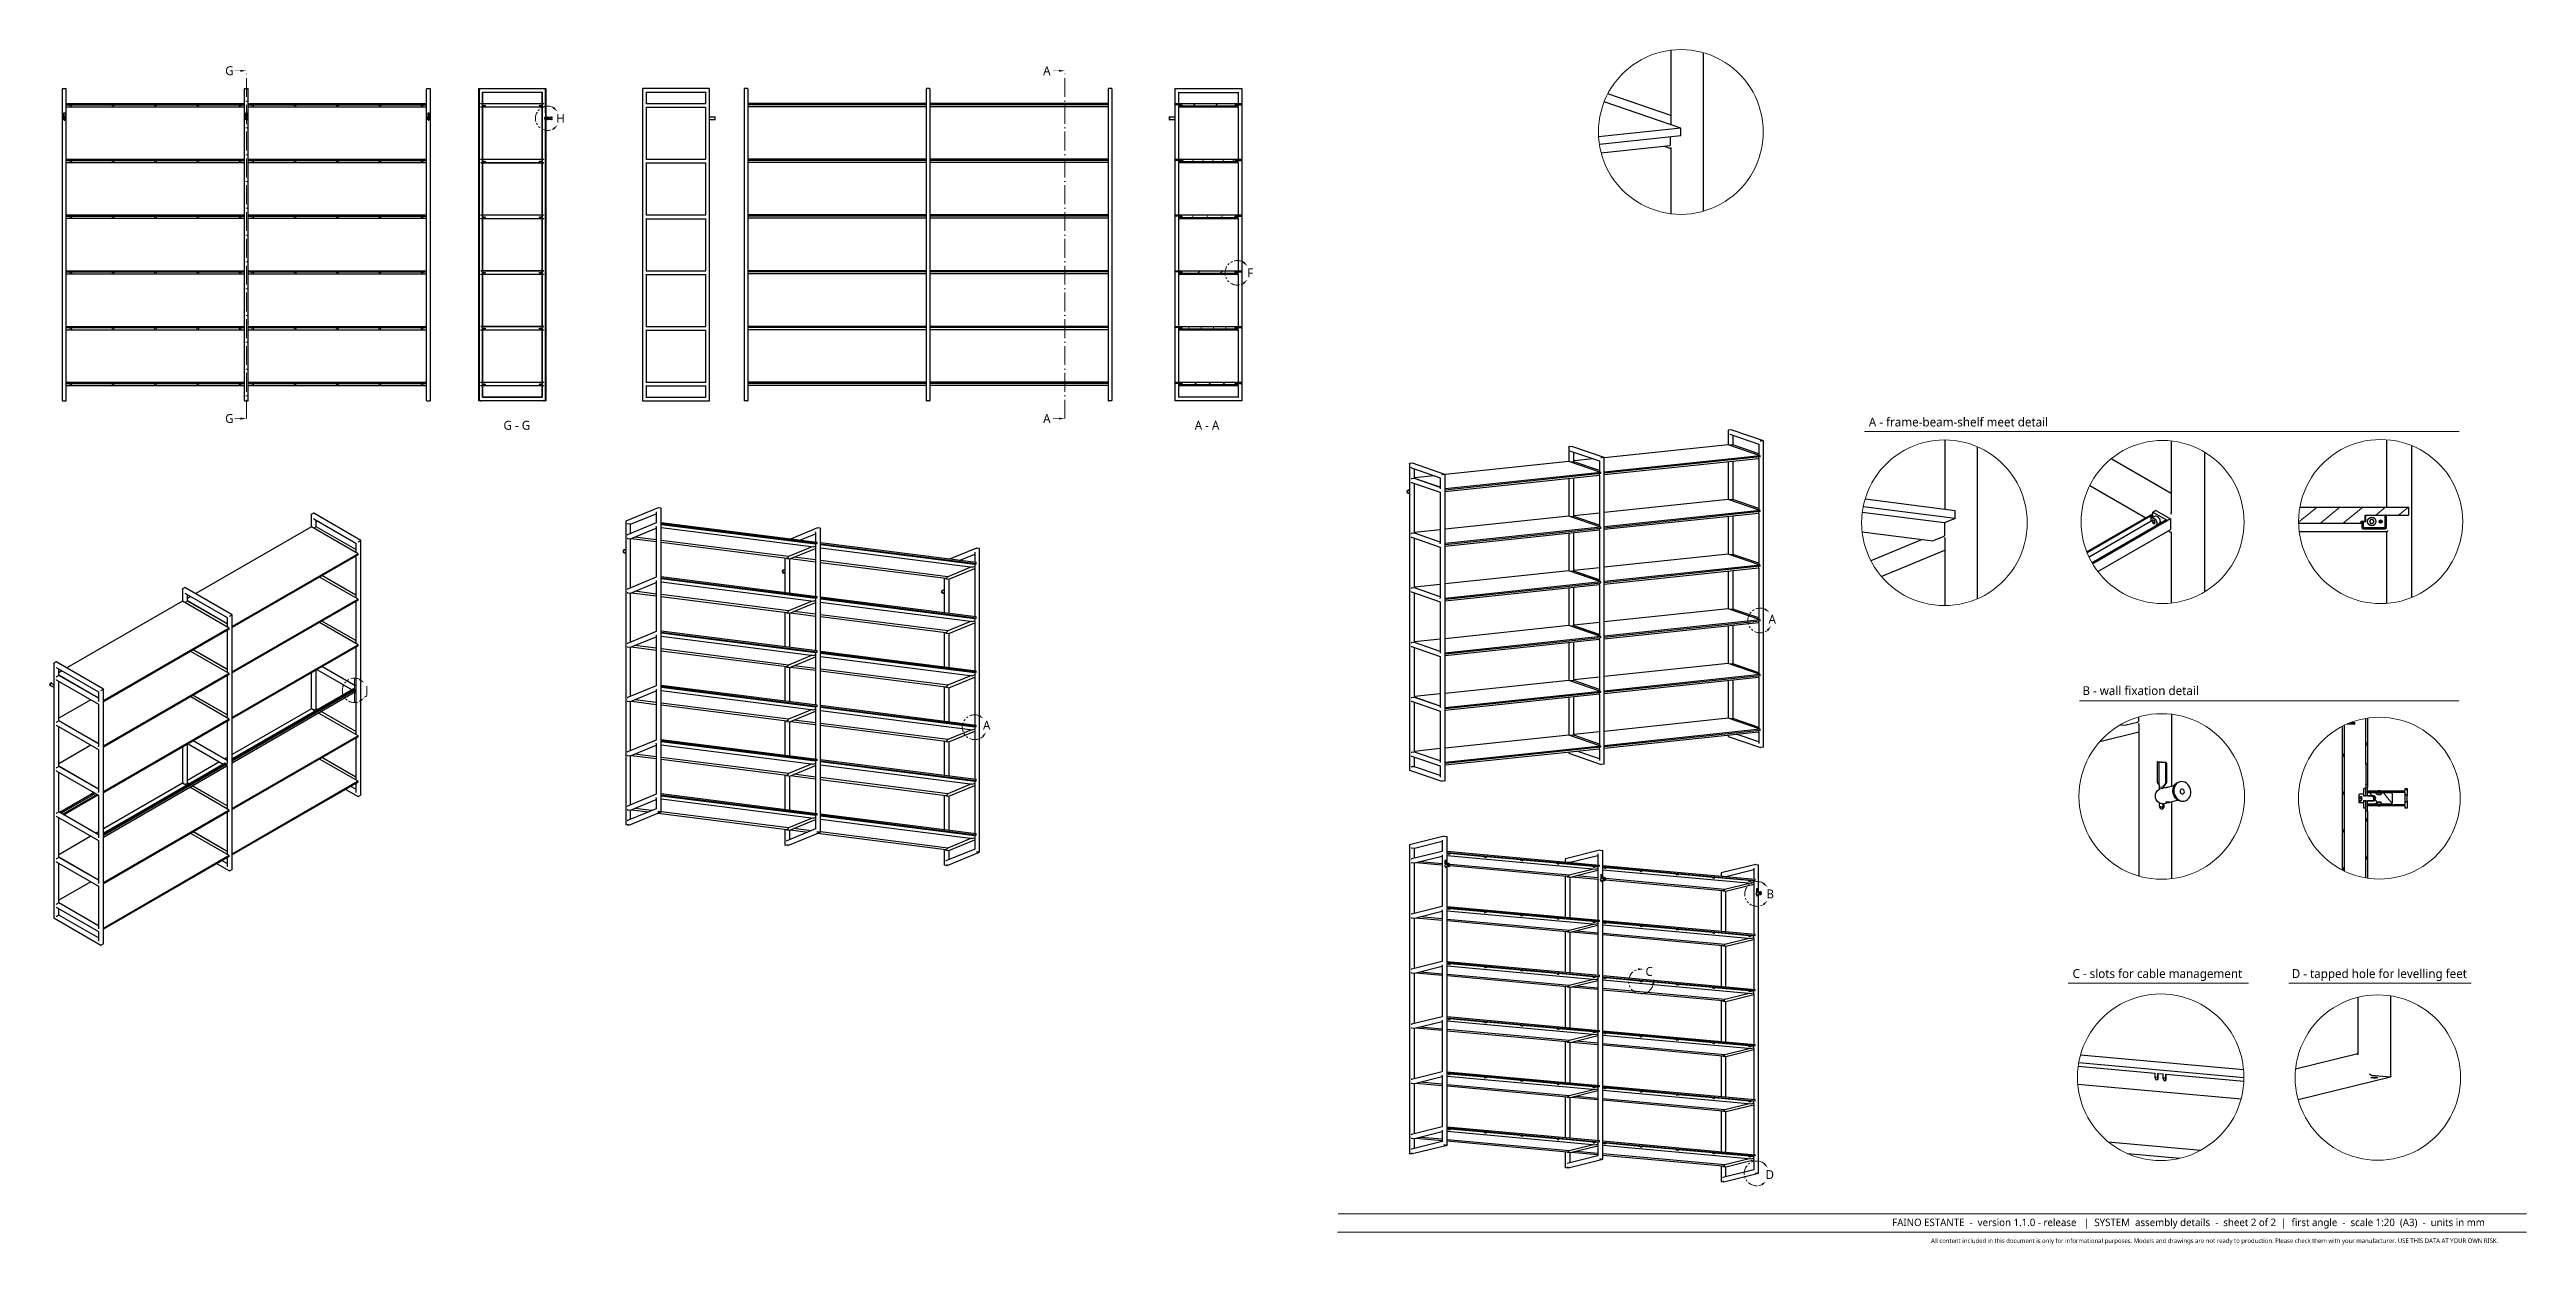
# Model space of a CAD drawing. Header units: millimetres. Extents: x 20 to 1420, y 6 to 408.
# Drawn here: x 587 to 1420, y 6 to 408 of the extents above; entities that cross this region are included whole.
import ezdxf

# ---------------------------------------------------------------- set-up
doc = ezdxf.new("R2010")
doc.units = ezdxf.units.MM
doc.header["$LTSCALE"] = 12.7
doc.linetypes.add('ONS_DASHDOT', pattern=[0.71, 0.5, -0.1, 0.01, -0.1])
doc.linetypes.add('ONS_PHANTOM', pattern=[0.5, 0.25, -0.05, 0.05, -0.05, 0.05, -0.05])
for name, color, linetype, lineweight in [('ANNOTATION_TEXT', 251, 'Continuous', 25), ('BORDER_FRAME', 7, 'Continuous', 15), ('DETAIL_VIEW_BORDER', 7, 'Continuous', 15), ('DETAIL_VIEW_PARENT_BORDER', 7, 'ONS_PHANTOM', 15), ('SECTION_CUTTING_LINE', 7, 'ONS_DASHDOT', 70), ('SKETCHED_GEOMETRY', 7, 'Continuous', 15), ('VIEW_HATCHES', 7, 'Continuous', 13), ('Visible', 7, 'Continuous', 25)]:
    doc.layers.add(name, color=color, linetype=linetype, lineweight=lineweight)
doc.styles.add('Onshape-Standard', font='NotoSans-Regular.ttf')
doc.styles.add('Onshape-Standard-NoteStyle', font='Open Sans', dxfattribs={"height": 2.5})
doc.styles.add('Onshape-Standard-View-Label', font='Open Sans', dxfattribs={"height": 3})
pattern_1 = [(117, (729.9622, 289.7763), (-2.67302, -1.36197), [])]
pattern_2 = [(15, (729.9622, 289.7763), (-0.8541, 3.18756), [])]
pattern_3 = [(75, (729.9622, 289.7763), (-3.18756, 0.8541), [])]

msp = doc.modelspace()

# ---------------------------------------------------------------- texts
at = {"layer": 'ANNOTATION_TEXT', "color": 7, "char_height": 3, "attachment_point": 2, "style": 'Onshape-Standard-View-Label'}
for s, insert in [(' A - frame-beam-shelf meet detail', (1228.39431, 284.08725)), (' G - G ', (743.36615, 282.98501)), (' A - A ', (975.57861, 282.98501)), (' B - wall fixation detail', (1289.68278, 193.72009)), (' C - slots for cable management', (1295.32351, 98.54477)), (' D - tapped hole for levelling feet', (1369.99864, 98.53221))]:
    msp.add_mtext(s, dxfattribs=dict(at, insert=insert))
at = {"layer": 'ANNOTATION_TEXT', "width": 222.743421, "attachment_point": 1, "style": 'Onshape-Standard-NoteStyle'}
for s, insert, char_height in [('{\\fOpen Sans|b0|i0|c0|p0;\\W6.09675;  }FAINO ESTANTE  -  version 1.1.0 - release   |  SYSTEM  assembly details  -  sheet 2 of 2  |  first angle  -  scale 1:20  (A3)  -  units in mm', (1196.28349, 14.59375), 2.5), ('{\\fOpen Sans|b0|i0|c0|p0;\\W9.04608;     }All content included in this document is only for informational purposes. Models and drawings are not ready to production. Please check them with your manufacturer. USE THIS DATA AT YOUR OWN RISK.', (1196.6771, 7.92044), 1.5)]:
    msp.add_mtext(s, dxfattribs=dict(at, insert=insert, char_height=char_height))
at = {"layer": 'SECTION_CUTTING_LINE', "color": 7, "linetype": 'Continuous', "lineweight": -3, "char_height": 3, "attachment_point": 1, "style": 'Onshape-Standard'}
for s, insert, width in [('\\fOpen Sans|b0|i0|c0|p0;\\W1.0000000000;\\T1.0000000000;\\o\\lG', (645.75021, 402.26567), 3.0470027), ('\\fOpen Sans|b0|i0|c0|p0;\\W1.0000000000;\\T1.0000000000;\\o\\lA', (920.94679, 402.23501), 2.6485014), ('\\fOpen Sans|b0|i0|c0|p0;\\W1.0000000000;\\T1.0000000000;\\o\\lG', (645.75021, 285.26567), 3.0470027), ('\\fOpen Sans|b0|i0|c0|p0;\\W1.0000000000;\\T1.0000000000;\\o\\lA', (920.94679, 285.23501), 2.6485014)]:
    msp.add_mtext(s, dxfattribs=dict(at, insert=insert, width=width))
at = {"layer": 'SKETCHED_GEOMETRY', "color": 251, "char_height": 3, "attachment_point": 1, "style": 'Onshape-Standard'}
for s, insert, width in [('\\fNoto Sans|b0|i0|c0|p0;\\W1.0000000000;\\T1.0000000000;\\o\\lH', (757.15953, 386.24707), 3.1021798), ('\\fNoto Sans|b0|i0|c0|p0;\\W1.0000000000;\\T1.0000000000;\\o\\lF', (989.58322, 334.26001), 2.1723433), ('\\fNoto Sans|b0|i0|c0|p0;\\W1.0000000000;\\T1.0000000000;\\o\\lA', (1165.00261, 217.72766), 2.6750681), ('\\fNoto Sans|b0|i0|c0|p0;\\W1.0000000000;\\T1.0000000000;\\o\\lJ', (692.83765, 193.80131), 1.1423706), ('\\fNoto Sans|b0|i0|c0|p0;\\W1.0000000000;\\T1.0000000000;\\o\\lA', (900.70745, 182.052), 2.6750681), ('\\fNoto Sans|b0|i0|c0|p0;\\W1.0000000000;\\T1.0000000000;\\o\\lB', (1164.30416, 125.33253), 2.7200272), ('\\fNoto Sans|b0|i0|c0|p0;\\W1.0000000000;\\T1.0000000000;\\o\\lC', (1123.60247, 99.27172), 2.6444142), ('\\fNoto Sans|b0|i0|c0|p0;\\W1.0000000000;\\T1.0000000000;\\o\\lD', (1163.97845, 30.91628), 3.0551771)]:
    msp.add_mtext(s, dxfattribs=dict(at, insert=insert, width=width))

# ---------------------------------------------------------------- hatches: boundary and pattern name
at = {"layer": 'VIEW_HATCHES'}
h = msp.add_hatch(dxfattribs=at)
h.set_pattern_fill('LINE', color=256, scale=26.4, angle=75, style=0)
h.set_pattern_definition(pattern_3)
edge = h.paths.add_edge_path()
edge.add_line((753.54115, 386.48501), (753.61615, 386.48501))
edge.add_line((753.61615, 394.73501), (753.61615, 386.48501))
edge.add_line((731.11615, 394.73501), (753.61615, 394.73501))
edge.add_line((731.11615, 289.73501), (731.11615, 394.73501))
edge.add_line((731.56615, 289.73501), (731.11615, 289.73501))
edge.add_line((731.56615, 289.81001), (731.56615, 289.73501))
edge.add_line((731.19115, 289.81001), (731.56615, 289.81001))
edge.add_line((731.19115, 394.66001), (731.19115, 289.81001))
edge.add_line((753.54115, 394.66001), (731.19115, 394.66001))
edge.add_line((753.54115, 386.48501), (753.54115, 394.66001))
h = msp.add_hatch(dxfattribs=at)
h.set_pattern_fill('LINE', color=256, scale=26.4, angle=75, style=0)
h.set_pattern_definition(pattern_3)
edge = h.paths.add_edge_path()
edge.add_line((732.29115, 389.73501), (732.29115, 393.56001))
edge.add_line((731.74115, 389.73501), (732.29115, 389.73501))
edge.add_line((731.74115, 389.66001), (731.74115, 389.73501))
edge.add_line((732.29115, 389.66001), (731.74115, 389.66001))
edge.add_line((732.29115, 388.56001), (732.29115, 389.66001))
edge.add_line((731.74115, 388.56001), (732.29115, 388.56001))
edge.add_line((731.74115, 388.48501), (731.74115, 388.56001))
edge.add_line((732.29115, 388.48501), (731.74115, 388.48501))
edge.add_line((732.29115, 370.98501), (732.29115, 388.48501))
edge.add_line((731.74115, 370.98501), (732.29115, 370.98501))
edge.add_line((731.74115, 370.91001), (731.74115, 370.98501))
edge.add_line((732.29115, 370.91001), (731.74115, 370.91001))
edge.add_line((732.29115, 369.81001), (732.29115, 370.91001))
edge.add_line((731.74115, 369.81001), (732.29115, 369.81001))
edge.add_line((731.74115, 369.73501), (731.74115, 369.81001))
edge.add_line((732.29115, 369.73501), (731.74115, 369.73501))
edge.add_line((732.29115, 352.23501), (732.29115, 369.73501))
edge.add_line((731.74115, 352.23501), (732.29115, 352.23501))
edge.add_line((731.74115, 352.16001), (731.74115, 352.23501))
edge.add_line((732.29115, 352.16001), (731.74115, 352.16001))
edge.add_line((732.29115, 351.06001), (732.29115, 352.16001))
edge.add_line((731.74115, 351.06001), (732.29115, 351.06001))
edge.add_line((731.74115, 350.98501), (731.74115, 351.06001))
edge.add_line((732.29115, 350.98501), (731.74115, 350.98501))
edge.add_line((732.29115, 333.48501), (732.29115, 350.98501))
edge.add_line((731.74115, 333.48501), (732.29115, 333.48501))
edge.add_line((731.74115, 333.41001), (731.74115, 333.48501))
edge.add_line((732.29115, 333.41001), (731.74115, 333.41001))
edge.add_line((732.29115, 332.31001), (732.29115, 333.41001))
edge.add_line((731.74115, 332.31001), (732.29115, 332.31001))
edge.add_line((731.74115, 332.23501), (731.74115, 332.31001))
edge.add_line((732.29115, 332.23501), (731.74115, 332.23501))
edge.add_line((732.29115, 314.73501), (732.29115, 332.23501))
edge.add_line((731.74115, 314.73501), (732.29115, 314.73501))
edge.add_line((731.74115, 314.66001), (731.74115, 314.73501))
edge.add_line((732.29115, 314.66001), (731.74115, 314.66001))
edge.add_line((732.29115, 313.56001), (732.29115, 314.66001))
edge.add_line((731.74115, 313.56001), (732.29115, 313.56001))
edge.add_line((731.74115, 313.48501), (731.74115, 313.56001))
edge.add_line((732.29115, 313.48501), (731.74115, 313.48501))
edge.add_line((732.29115, 295.98501), (732.29115, 313.48501))
edge.add_line((731.74115, 295.98501), (732.29115, 295.98501))
edge.add_line((731.74115, 295.91001), (731.74115, 295.98501))
edge.add_line((732.29115, 295.91001), (731.74115, 295.91001))
edge.add_line((732.29115, 294.81001), (732.29115, 295.91001))
edge.add_line((731.74115, 294.81001), (732.29115, 294.81001))
edge.add_line((731.74115, 294.73501), (731.74115, 294.81001))
edge.add_line((732.29115, 294.73501), (731.74115, 294.73501))
edge.add_line((732.29115, 290.91001), (732.29115, 294.73501))
edge.add_line((752.44115, 290.91001), (732.29115, 290.91001))
edge.add_line((752.44115, 294.73501), (752.44115, 290.91001))
edge.add_line((752.99115, 294.73501), (752.44115, 294.73501))
edge.add_line((752.99115, 294.73501), (752.99115, 294.81001))
edge.add_line((752.44115, 294.81001), (752.99115, 294.81001))
edge.add_line((752.44115, 295.91001), (752.44115, 294.81001))
edge.add_line((752.99115, 295.91001), (752.44115, 295.91001))
edge.add_line((752.99115, 295.91001), (752.99115, 295.98501))
edge.add_line((752.44115, 295.98501), (752.99115, 295.98501))
edge.add_line((752.44115, 313.48501), (752.44115, 295.98501))
edge.add_line((752.99115, 313.48501), (752.44115, 313.48501))
edge.add_line((752.99115, 313.48501), (752.99115, 313.56001))
edge.add_line((752.44115, 313.56001), (752.99115, 313.56001))
edge.add_line((752.44115, 314.66001), (752.44115, 313.56001))
edge.add_line((752.99115, 314.66001), (752.44115, 314.66001))
edge.add_line((752.99115, 314.66001), (752.99115, 314.73501))
edge.add_line((752.44115, 314.73501), (752.99115, 314.73501))
edge.add_line((752.44115, 332.23501), (752.44115, 314.73501))
edge.add_line((752.99115, 332.23501), (752.44115, 332.23501))
edge.add_line((752.99115, 332.23501), (752.99115, 332.31001))
edge.add_line((752.44115, 332.31001), (752.99115, 332.31001))
edge.add_line((752.44115, 333.41001), (752.44115, 332.31001))
edge.add_line((752.99115, 333.41001), (752.44115, 333.41001))
edge.add_line((752.99115, 333.41001), (752.99115, 333.48501))
edge.add_line((752.44115, 333.48501), (752.99115, 333.48501))
edge.add_line((752.44115, 350.98501), (752.44115, 333.48501))
edge.add_line((752.99115, 350.98501), (752.44115, 350.98501))
edge.add_line((752.99115, 350.98501), (752.99115, 351.06001))
edge.add_line((752.44115, 351.06001), (752.99115, 351.06001))
edge.add_line((752.44115, 352.16001), (752.44115, 351.06001))
edge.add_line((752.99115, 352.16001), (752.44115, 352.16001))
edge.add_line((752.99115, 352.16001), (752.99115, 352.23501))
edge.add_line((752.44115, 352.23501), (752.99115, 352.23501))
edge.add_line((752.44115, 369.73501), (752.44115, 352.23501))
edge.add_line((752.99115, 369.73501), (752.44115, 369.73501))
edge.add_line((752.99115, 369.73501), (752.99115, 369.81001))
edge.add_line((752.44115, 369.81001), (752.99115, 369.81001))
edge.add_line((752.44115, 370.91001), (752.44115, 369.81001))
edge.add_line((752.99115, 370.91001), (752.44115, 370.91001))
edge.add_line((752.99115, 370.91001), (752.99115, 370.98501))
edge.add_line((752.44115, 370.98501), (752.99115, 370.98501))
edge.add_line((752.44115, 388.48501), (752.44115, 370.98501))
edge.add_line((752.99115, 388.48501), (752.44115, 388.48501))
edge.add_line((752.99115, 388.48501), (752.99115, 388.56001))
edge.add_line((752.44115, 388.56001), (752.99115, 388.56001))
edge.add_line((752.44115, 389.66001), (752.44115, 388.56001))
edge.add_line((752.99115, 389.66001), (752.44115, 389.66001))
edge.add_line((752.99115, 389.66001), (752.99115, 389.73501))
edge.add_line((752.44115, 389.73501), (752.99115, 389.73501))
edge.add_line((752.44115, 393.56001), (752.44115, 389.73501))
edge.add_line((732.29115, 393.56001), (752.44115, 393.56001))
edge = h.paths.add_edge_path(flags=0)
edge.add_line((732.36615, 290.98501), (752.36615, 290.98501))
edge.add_line((732.36615, 294.73501), (732.36615, 290.98501))
edge.add_line((752.36615, 294.73501), (732.36615, 294.73501))
edge.add_line((752.36615, 290.98501), (752.36615, 294.73501))
edge = h.paths.add_edge_path(flags=0)
edge.add_line((732.36615, 389.73501), (752.36615, 389.73501))
edge.add_line((732.36615, 393.48501), (732.36615, 389.73501))
edge.add_line((752.36615, 393.48501), (732.36615, 393.48501))
edge.add_line((752.36615, 389.73501), (752.36615, 393.48501))
edge = h.paths.add_edge_path(flags=0)
edge.add_line((732.36615, 370.98501), (752.36615, 370.98501))
edge.add_line((732.36615, 388.48501), (732.36615, 370.98501))
edge.add_line((752.36615, 388.48501), (732.36615, 388.48501))
edge.add_line((752.36615, 370.98501), (752.36615, 388.48501))
edge = h.paths.add_edge_path(flags=0)
edge.add_line((732.36615, 352.23501), (752.36615, 352.23501))
edge.add_line((732.36615, 369.73501), (732.36615, 352.23501))
edge.add_line((752.36615, 369.73501), (732.36615, 369.73501))
edge.add_line((752.36615, 352.23501), (752.36615, 369.73501))
edge = h.paths.add_edge_path(flags=0)
edge.add_line((732.36615, 333.48501), (752.36615, 333.48501))
edge.add_line((732.36615, 350.98501), (732.36615, 333.48501))
edge.add_line((752.36615, 350.98501), (732.36615, 350.98501))
edge.add_line((752.36615, 333.48501), (752.36615, 350.98501))
edge = h.paths.add_edge_path(flags=0)
edge.add_line((732.36615, 314.73501), (752.36615, 314.73501))
edge.add_line((732.36615, 332.23501), (732.36615, 314.73501))
edge.add_line((752.36615, 332.23501), (732.36615, 332.23501))
edge.add_line((752.36615, 314.73501), (752.36615, 332.23501))
edge = h.paths.add_edge_path(flags=0)
edge.add_line((732.36615, 295.98501), (752.36615, 295.98501))
edge.add_line((732.36615, 313.48501), (732.36615, 295.98501))
edge.add_line((752.36615, 313.48501), (732.36615, 313.48501))
edge.add_line((752.36615, 295.98501), (752.36615, 313.48501))
edge = h.paths.add_edge_path(flags=0)
edge.add_line((752.36615, 295.91001), (732.36615, 295.91001))
edge.add_line((752.36615, 294.81001), (752.36615, 295.91001))
edge.add_line((732.36615, 294.81001), (752.36615, 294.81001))
edge.add_line((732.36615, 295.91001), (732.36615, 294.81001))
edge = h.paths.add_edge_path(flags=0)
edge.add_line((732.36615, 314.66001), (732.36615, 313.56001))
edge.add_line((752.36615, 314.66001), (732.36615, 314.66001))
edge.add_line((752.36615, 313.56001), (752.36615, 314.66001))
edge.add_line((732.36615, 313.56001), (752.36615, 313.56001))
edge = h.paths.add_edge_path(flags=0)
edge.add_line((732.36615, 333.41001), (732.36615, 332.31001))
edge.add_line((752.36615, 333.41001), (732.36615, 333.41001))
edge.add_line((752.36615, 332.31001), (752.36615, 333.41001))
edge.add_line((732.36615, 332.31001), (752.36615, 332.31001))
edge = h.paths.add_edge_path(flags=0)
edge.add_line((732.36615, 352.16001), (732.36615, 351.06001))
edge.add_line((752.36615, 352.16001), (732.36615, 352.16001))
edge.add_line((752.36615, 351.06001), (752.36615, 352.16001))
edge.add_line((732.36615, 351.06001), (752.36615, 351.06001))
edge = h.paths.add_edge_path(flags=0)
edge.add_line((732.36615, 370.91001), (732.36615, 369.81001))
edge.add_line((752.36615, 370.91001), (732.36615, 370.91001))
edge.add_line((752.36615, 369.81001), (752.36615, 370.91001))
edge.add_line((732.36615, 369.81001), (752.36615, 369.81001))
edge = h.paths.add_edge_path(flags=0)
edge.add_line((732.36615, 389.66001), (732.36615, 388.56001))
edge.add_line((752.36615, 389.66001), (732.36615, 389.66001))
edge.add_line((752.36615, 388.56001), (752.36615, 389.66001))
edge.add_line((732.36615, 388.56001), (752.36615, 388.56001))
h = msp.add_hatch(dxfattribs=at)
h.set_pattern_fill('LINE', color=256, scale=26.4, angle=75, style=0)
h.set_pattern_definition(pattern_3)
edge = h.paths.add_edge_path()
edge.add_line((753.61615, 384.09751), (753.54115, 384.09751))
edge.add_line((753.54115, 289.81001), (753.54115, 384.09751))
edge.add_line((753.16615, 289.81001), (753.54115, 289.81001))
edge.add_line((753.16615, 289.73501), (753.16615, 289.81001))
edge.add_line((753.61615, 289.73501), (753.16615, 289.73501))
edge.add_line((753.61615, 384.09751), (753.61615, 289.73501))
h = msp.add_hatch(dxfattribs=at)
h.set_pattern_fill('LINE', color=256, scale=26.4, angle=153, style=0)
h.set_pattern_definition([(153, (729.9622, 289.7763), (-1.49817, -2.94032), [])])
edge = h.paths.add_edge_path()
edge.add_line((753.19115, 384.63501), (753.19115, 384.54751))
edge.add_arc((753.21615, 384.54751), 0.025, 180, 270)
edge.add_line((753.21615, 384.52251), (753.44115, 384.52251))
edge.add_line((753.44115, 384.52251), (753.44115, 384.58677))
edge.add_arc((753.45115, 384.58677), 0.01, 120.25643716, 180, ccw=False)
edge.add_line((753.44612, 384.59541), (753.46882, 384.60865))
edge.add_arc((753.47386, 384.60001), 0.01, 90, 120.25643716, ccw=False)
edge.add_line((753.47386, 384.61001), (753.9195, 384.61001))
edge.add_line((753.94115, 384.63166), (753.9195, 384.61001))
edge.add_line((753.94115, 384.63166), (753.94115, 384.83836))
edge.add_line((753.9195, 384.86001), (753.94115, 384.83836))
edge.add_line((753.9195, 384.86001), (753.47386, 384.86001))
edge.add_arc((753.47386, 384.87001), 0.01, 239.74356284, 270, ccw=False)
edge.add_line((753.46882, 384.86137), (753.44612, 384.87462))
edge.add_arc((753.45115, 384.88326), 0.01, 180, 239.74356284, ccw=False)
edge.add_line((753.44115, 384.88326), (753.44115, 384.94751))
edge.add_line((753.44115, 384.94751), (753.21615, 384.94751))
edge.add_arc((753.21615, 384.92251), 0.025, 90, 180)
edge.add_line((753.19115, 384.92251), (753.19115, 384.83501))
edge.add_line((753.19115, 384.83501), (753.31615, 384.83501))
edge.add_line((753.35255, 384.73501), (753.31615, 384.83501))
edge.add_line((753.31615, 384.63501), (753.35255, 384.73501))
edge.add_line((753.31615, 384.63501), (753.19115, 384.63501))
h = msp.add_hatch(dxfattribs=at)
h.set_pattern_fill('LINE', color=256, scale=26.4, angle=15, style=0)
h.set_pattern_definition(pattern_2)
edge = h.paths.add_edge_path()
edge.add_line((753.54115, 385.23501), (753.44115, 385.23501))
edge.add_line((753.44115, 384.84751), (753.44115, 385.23501))
edge.add_line((753.54115, 384.84751), (753.44115, 384.84751))
edge.add_line((753.54115, 384.84751), (753.54115, 385.23501))
h = msp.add_hatch(dxfattribs=at)
h.set_pattern_fill('LINE', color=256, scale=26.4, angle=15, style=0)
h.set_pattern_definition(pattern_2)
edge = h.paths.add_edge_path()
edge.add_line((753.54115, 384.23501), (753.54115, 384.62251))
edge.add_line((753.44115, 384.62251), (753.54115, 384.62251))
edge.add_line((753.44115, 384.23501), (753.44115, 384.62251))
edge.add_line((753.54115, 384.23501), (753.44115, 384.23501))
h = msp.add_hatch(dxfattribs=at)
h.set_pattern_fill('LINE', color=256, scale=24, angle=117, style=0)
h.set_pattern_definition(pattern_1)
edge = h.paths.add_edge_path()
edge.add_line((754.13365, 385.03501), (753.61615, 385.03501))
edge.add_line((754.13365, 385.11001), (754.13365, 385.03501))
edge.add_line((753.61615, 385.11001), (754.13365, 385.11001))
edge.add_line((753.61615, 385.03501), (753.61615, 385.11001))
h = msp.add_hatch(dxfattribs=at)
h.set_pattern_fill('LINE', color=256, scale=29.04, angle=129, style=0)
h.set_pattern_definition([(129, (729.962, 289.7763), (-2.82104, -2.28443), [])])
edge = h.paths.add_edge_path()
edge.add_line((754.3238, 385.03001), (754.81615, 385.03001))
edge.add_line((754.29115, 384.96001), (754.3238, 385.03001))
edge.add_line((754.06615, 384.96001), (754.29115, 384.96001))
edge.add_line((754.03351, 385.03001), (754.06615, 384.96001))
edge.add_line((753.61615, 385.03001), (754.03351, 385.03001))
edge.add_line((753.61615, 384.84001), (753.61615, 385.03001))
edge.add_line((753.98615, 384.84001), (753.61615, 384.84001))
edge.add_line((754.04924, 384.73501), (753.98615, 384.84001))
edge.add_line((753.98615, 384.63001), (754.04924, 384.73501))
edge.add_line((753.61615, 384.63001), (753.98615, 384.63001))
edge.add_line((753.61615, 384.44001), (753.61615, 384.63001))
edge.add_line((754.03351, 384.44001), (753.61615, 384.44001))
edge.add_line((754.06615, 384.51001), (754.03351, 384.44001))
edge.add_line((754.29115, 384.51001), (754.06615, 384.51001))
edge.add_line((754.3238, 384.44001), (754.29115, 384.51001))
edge.add_line((754.81615, 384.44001), (754.3238, 384.44001))
edge.add_line((754.86615, 384.49001), (754.81615, 384.44001))
edge.add_line((754.86615, 384.98001), (754.86615, 384.49001))
edge.add_line((754.81615, 385.03001), (754.86615, 384.98001))
h = msp.add_hatch(dxfattribs=at)
h.set_pattern_fill('LINE', color=256, scale=24, angle=117, style=0)
h.set_pattern_definition(pattern_1)
edge = h.paths.add_edge_path()
edge.add_line((754.13365, 384.36001), (753.61615, 384.36001))
edge.add_line((754.13365, 384.43501), (754.13365, 384.36001))
edge.add_line((753.61615, 384.43501), (754.13365, 384.43501))
edge.add_line((753.61615, 384.36001), (753.61615, 384.43501))
h = msp.add_hatch(dxfattribs=at)
h.set_pattern_fill('LINE', color=256, scale=29.04, angle=51, style=0)
h.set_pattern_definition([(51, (729.962, 289.7763), (-2.82104, 2.28443), [])])
edge = h.paths.add_edge_path()
edge.add_line((754.31615, 384.94814), (754.27865, 384.91064))
edge.add_line((754.31615, 385.0997), (754.31615, 384.94814))
edge.add_line((754.2972, 385.11064), (754.31615, 385.0997))
edge.add_line((754.26615, 385.11064), (754.2972, 385.11064))
edge.add_line((754.26615, 385.03564), (754.26615, 385.11064))
edge.add_line((754.26615, 385.03564), (754.16615, 385.03564))
edge.add_line((754.16615, 385.11064), (754.16615, 385.03564))
edge.add_line((754.1351, 385.11064), (754.16615, 385.11064))
edge.add_line((754.11615, 385.0997), (754.1351, 385.11064))
edge.add_line((754.11615, 384.94814), (754.11615, 385.0997))
edge.add_line((754.15365, 384.91064), (754.11615, 384.94814))
edge.add_line((754.27865, 384.91064), (754.15365, 384.91064))
h = msp.add_hatch(dxfattribs=at)
h.set_pattern_fill('LINE', color=256, scale=24, angle=39, style=0)
h.set_pattern_definition([(39, (729.9622, 289.7763), (-1.88796, 2.33144), [])])
edge = h.paths.add_edge_path()
edge.add_line((754.11615, 384.52189), (754.15365, 384.55939))
edge.add_line((754.11615, 384.37033), (754.11615, 384.52189))
edge.add_line((754.1351, 384.35939), (754.11615, 384.37033))
edge.add_line((754.16615, 384.35939), (754.1351, 384.35939))
edge.add_line((754.16615, 384.43439), (754.16615, 384.35939))
edge.add_line((754.16615, 384.43439), (754.26615, 384.43439))
edge.add_line((754.26615, 384.35939), (754.26615, 384.43439))
edge.add_line((754.2972, 384.35939), (754.26615, 384.35939))
edge.add_line((754.31615, 384.37033), (754.2972, 384.35939))
edge.add_line((754.31615, 384.52189), (754.31615, 384.37033))
edge.add_line((754.27865, 384.55939), (754.31615, 384.52189))
edge.add_line((754.15365, 384.55939), (754.27865, 384.55939))
h = msp.add_hatch(dxfattribs=at)
h.set_pattern_fill('LINE', color=256, scale=24, angle=117, style=0)
h.set_pattern_definition(pattern_1)
edge = h.paths.add_edge_path()
edge.add_line((755.61615, 385.23501), (755.61615, 384.85901))
edge.add_line((755.51615, 385.23501), (755.61615, 385.23501))
edge.add_line((755.51615, 385.11001), (755.51615, 385.23501))
edge.add_line((754.29865, 385.11001), (755.51615, 385.11001))
edge.add_line((754.29865, 385.03501), (754.29865, 385.11001))
edge.add_line((755.51615, 385.03501), (754.29865, 385.03501))
edge.add_line((755.51615, 384.95901), (755.51615, 385.03501))
edge.add_line((755.61615, 384.85901), (755.51615, 384.95901))
h = msp.add_hatch(dxfattribs=at)
h.set_pattern_fill('LINE', color=256, scale=24, angle=117, style=0)
h.set_pattern_definition(pattern_1)
edge = h.paths.add_edge_path()
edge.add_line((755.51615, 384.43501), (755.51615, 384.51101))
edge.add_line((754.29865, 384.43501), (755.51615, 384.43501))
edge.add_line((754.29865, 384.36001), (754.29865, 384.43501))
edge.add_line((755.51615, 384.36001), (754.29865, 384.36001))
edge.add_line((755.51615, 384.23501), (755.51615, 384.36001))
edge.add_line((755.61615, 384.23501), (755.51615, 384.23501))
edge.add_line((755.61615, 384.61101), (755.61615, 384.23501))
edge.add_line((755.51615, 384.51101), (755.61615, 384.61101))
h = msp.add_hatch(dxfattribs=at)
h.set_pattern_fill('LINE', color=256, scale=46.76921, angle=51, style=0)
h.set_pattern_definition([(51, (988.9826, 289.776), (-4.5433, 3.6791), [])])
edge = h.paths.add_edge_path()
edge.add_line((965.47861, 389.73501), (987.67861, 389.73501))
edge.add_line((965.47861, 389.73501), (965.47861, 389.33501))
edge.add_line((967.65361, 389.33501), (965.47861, 389.33501))
edge.add_line((967.65361, 389.03501), (967.65361, 389.33501))
edge.add_line((967.85361, 389.03501), (967.65361, 389.03501))
edge.add_line((967.85361, 388.93501), (967.85361, 389.03501))
edge.add_line((967.85361, 388.93501), (985.30361, 388.93501))
edge.add_line((985.30361, 388.93501), (985.30361, 389.03501))
edge.add_line((985.30361, 389.03501), (985.50361, 389.03501))
edge.add_line((985.50361, 389.03501), (985.50361, 389.33501))
edge.add_line((985.50361, 389.33501), (987.67861, 389.33501))
edge.add_line((987.67861, 389.73501), (987.67861, 389.33501))
h = msp.add_hatch(dxfattribs=at)
h.set_pattern_fill('LINE', color=256, scale=31.944, angle=27, style=0)
h.set_pattern_definition([(27, (988.9826, 289.7763), (-1.81278, 3.55779), [])])
edge = h.paths.add_edge_path()
edge.add_line((966.57861, 388.71001), (966.57861, 389.33501))
edge.add_arc((966.65361, 388.71001), 0.075, 180, 270, ccw=False)
edge.add_line((967.75361, 388.63501), (966.65361, 388.63501))
edge.add_arc((967.75361, 388.71001), 0.075, 270, 360, ccw=False)
edge.add_line((967.82861, 389.03501), (967.82861, 388.71001))
edge.add_line((967.82861, 389.03501), (967.75361, 389.03501))
edge.add_line((967.75361, 389.03501), (967.75361, 388.71001))
edge.add_line((967.75361, 388.71001), (966.65361, 388.71001))
edge.add_line((966.65361, 388.71001), (966.65361, 389.33501))
edge.add_line((966.57861, 389.33501), (966.65361, 389.33501))
h = msp.add_hatch(dxfattribs=at)
h.set_pattern_fill('LINE', color=256, scale=42.517464, angle=153, style=0)
h.set_pattern_definition([(153, (988.9826, 289.7763), (-2.41282, -4.73542), [])])
edge = h.paths.add_edge_path()
edge.add_line((985.40361, 389.03501), (985.40361, 388.71001))
edge.add_line((985.32861, 389.03501), (985.40361, 389.03501))
edge.add_line((985.32861, 389.03501), (985.32861, 388.71001))
edge.add_arc((985.40361, 388.71001), 0.075, 180, 270)
edge.add_line((985.40361, 388.63501), (986.50361, 388.63501))
edge.add_arc((986.50361, 388.71001), 0.075, 270, 360)
edge.add_line((986.57861, 388.71001), (986.57861, 389.33501))
edge.add_line((986.57861, 389.33501), (986.50361, 389.33501))
edge.add_line((986.50361, 388.71001), (986.50361, 389.33501))
edge.add_line((985.40361, 388.71001), (986.50361, 388.71001))
h = msp.add_hatch(dxfattribs=at)
h.set_pattern_fill('LINE', color=256, scale=24, angle=117, style=0)
h.set_pattern_definition([(117, (988.9826, 289.7763), (-2.67302, -1.36197), [])])
edge = h.paths.add_edge_path()
edge.add_line((965.47861, 370.98501), (987.67861, 370.98501))
edge.add_line((965.47861, 370.98501), (965.47861, 370.58501))
edge.add_line((967.65361, 370.58501), (965.47861, 370.58501))
edge.add_line((967.65361, 370.28501), (967.65361, 370.58501))
edge.add_line((967.85361, 370.28501), (967.65361, 370.28501))
edge.add_line((967.85361, 370.18501), (967.85361, 370.28501))
edge.add_line((967.85361, 370.18501), (985.30361, 370.18501))
edge.add_line((985.30361, 370.18501), (985.30361, 370.28501))
edge.add_line((985.30361, 370.28501), (985.50361, 370.28501))
edge.add_line((985.50361, 370.28501), (985.50361, 370.58501))
edge.add_line((985.50361, 370.58501), (987.67861, 370.58501))
edge.add_line((987.67861, 370.98501), (987.67861, 370.58501))
h = msp.add_hatch(dxfattribs=at)
h.set_pattern_fill('LINE', color=256, scale=26.4, angle=75, style=0)
h.set_pattern_definition([(75, (988.9826, 289.7763), (-3.18756, 0.8541), [])])
edge = h.paths.add_edge_path()
edge.add_line((966.57861, 369.96001), (966.57861, 370.58501))
edge.add_arc((966.65361, 369.96001), 0.075, 180, 270, ccw=False)
edge.add_line((967.75361, 369.88501), (966.65361, 369.88501))
edge.add_arc((967.75361, 369.96001), 0.075, 270, 360, ccw=False)
edge.add_line((967.82861, 370.28501), (967.82861, 369.96001))
edge.add_line((967.82861, 370.28501), (967.75361, 370.28501))
edge.add_line((967.75361, 370.28501), (967.75361, 369.96001))
edge.add_line((967.75361, 369.96001), (966.65361, 369.96001))
edge.add_line((966.65361, 369.96001), (966.65361, 370.58501))
edge.add_line((966.57861, 370.58501), (966.65361, 370.58501))
h = msp.add_hatch(dxfattribs=at)
h.set_pattern_fill('LINE', color=256, scale=26.4, angle=15, style=0)
h.set_pattern_definition([(15, (988.9826, 289.7763), (-0.8541, 3.18756), [])])
edge = h.paths.add_edge_path()
edge.add_line((985.40361, 370.28501), (985.40361, 369.96001))
edge.add_line((985.32861, 370.28501), (985.40361, 370.28501))
edge.add_line((985.32861, 370.28501), (985.32861, 369.96001))
edge.add_arc((985.40361, 369.96001), 0.075, 180, 270)
edge.add_line((985.40361, 369.88501), (986.50361, 369.88501))
edge.add_arc((986.50361, 369.96001), 0.075, 270, 360)
edge.add_line((986.57861, 369.96001), (986.57861, 370.58501))
edge.add_line((986.57861, 370.58501), (986.50361, 370.58501))
edge.add_line((986.50361, 369.96001), (986.50361, 370.58501))
edge.add_line((985.40361, 369.96001), (986.50361, 369.96001))
h = msp.add_hatch(dxfattribs=at)
h.set_pattern_fill('LINE', color=256, scale=35.1384, angle=63, style=0)
h.set_pattern_definition([(63, (988.9826, 289.7763), (-3.91357, 1.99406), [])])
edge = h.paths.add_edge_path()
edge.add_line((965.47861, 352.23501), (987.67861, 352.23501))
edge.add_line((965.47861, 352.23501), (965.47861, 351.83501))
edge.add_line((967.65361, 351.83501), (965.47861, 351.83501))
edge.add_line((967.65361, 351.53501), (967.65361, 351.83501))
edge.add_line((967.85361, 351.53501), (967.65361, 351.53501))
edge.add_line((967.85361, 351.43501), (967.85361, 351.53501))
edge.add_line((967.85361, 351.43501), (985.30361, 351.43501))
edge.add_line((985.30361, 351.43501), (985.30361, 351.53501))
edge.add_line((985.30361, 351.53501), (985.50361, 351.53501))
edge.add_line((985.50361, 351.53501), (985.50361, 351.83501))
edge.add_line((985.50361, 351.83501), (987.67861, 351.83501))
edge.add_line((987.67861, 352.23501), (987.67861, 351.83501))
h = msp.add_hatch(dxfattribs=at)
h.set_pattern_fill('LINE', color=256, scale=42.517464, angle=75, style=0)
h.set_pattern_definition([(75, (988.9826, 289.7763), (-5.1336, 1.37554), [])])
edge = h.paths.add_edge_path()
edge.add_line((966.57861, 351.21001), (966.57861, 351.83501))
edge.add_arc((966.65361, 351.21001), 0.075, 180, 270, ccw=False)
edge.add_line((967.75361, 351.13501), (966.65361, 351.13501))
edge.add_arc((967.75361, 351.21001), 0.075, 270, 360, ccw=False)
edge.add_line((967.82861, 351.53501), (967.82861, 351.21001))
edge.add_line((967.82861, 351.53501), (967.75361, 351.53501))
edge.add_line((967.75361, 351.53501), (967.75361, 351.21001))
edge.add_line((967.75361, 351.21001), (966.65361, 351.21001))
edge.add_line((966.65361, 351.21001), (966.65361, 351.83501))
edge.add_line((966.57861, 351.83501), (966.65361, 351.83501))
h = msp.add_hatch(dxfattribs=at)
h.set_pattern_fill('LINE', color=256, scale=26.4, angle=153, style=0)
h.set_pattern_definition([(153, (988.9826, 289.7763), (-1.49817, -2.94032), [])])
edge = h.paths.add_edge_path()
edge.add_line((985.40361, 351.53501), (985.40361, 351.21001))
edge.add_line((985.32861, 351.53501), (985.40361, 351.53501))
edge.add_line((985.32861, 351.53501), (985.32861, 351.21001))
edge.add_arc((985.40361, 351.21001), 0.075, 180, 270)
edge.add_line((985.40361, 351.13501), (986.50361, 351.13501))
edge.add_arc((986.50361, 351.21001), 0.075, 270, 360)
edge.add_line((986.57861, 351.21001), (986.57861, 351.83501))
edge.add_line((986.57861, 351.83501), (986.50361, 351.83501))
edge.add_line((986.50361, 351.21001), (986.50361, 351.83501))
edge.add_line((985.40361, 351.21001), (986.50361, 351.21001))
h = msp.add_hatch(dxfattribs=at)
h.set_pattern_fill('LINE', color=256, scale=38.65224, angle=39, style=0)
h.set_pattern_definition([(39, (988.9826, 289.7763), (-3.0406, 3.7548), [])])
edge = h.paths.add_edge_path()
edge.add_line((965.47861, 333.48501), (987.67861, 333.48501))
edge.add_line((965.47861, 333.48501), (965.47861, 333.08501))
edge.add_line((967.65361, 333.08501), (965.47861, 333.08501))
edge.add_line((967.65361, 332.78501), (967.65361, 333.08501))
edge.add_line((967.85361, 332.78501), (967.65361, 332.78501))
edge.add_line((967.85361, 332.68501), (967.85361, 332.78501))
edge.add_line((967.85361, 332.68501), (985.30361, 332.68501))
edge.add_line((985.30361, 332.68501), (985.30361, 332.78501))
edge.add_line((985.30361, 332.78501), (985.50361, 332.78501))
edge.add_line((985.50361, 332.78501), (985.50361, 333.08501))
edge.add_line((985.50361, 333.08501), (987.67861, 333.08501))
edge.add_line((987.67861, 333.48501), (987.67861, 333.08501))
h = msp.add_hatch(dxfattribs=at)
h.set_pattern_fill('LINE', color=256, scale=31.944, angle=165, style=0)
h.set_pattern_definition([(165, (988.9826, 289.7763), (-1.03346, -3.85694), [])])
edge = h.paths.add_edge_path()
edge.add_line((966.57861, 332.46001), (966.57861, 333.08501))
edge.add_arc((966.65361, 332.46001), 0.075, 180, 270, ccw=False)
edge.add_line((967.75361, 332.38501), (966.65361, 332.38501))
edge.add_arc((967.75361, 332.46001), 0.075, 270, 360, ccw=False)
edge.add_line((967.82861, 332.78501), (967.82861, 332.46001))
edge.add_line((967.82861, 332.78501), (967.75361, 332.78501))
edge.add_line((967.75361, 332.78501), (967.75361, 332.46001))
edge.add_line((967.75361, 332.46001), (966.65361, 332.46001))
edge.add_line((966.65361, 332.46001), (966.65361, 333.08501))
edge.add_line((966.57861, 333.08501), (966.65361, 333.08501))
h = msp.add_hatch(dxfattribs=at)
h.set_pattern_fill('LINE', color=256, scale=42.517464, angle=15, style=0)
h.set_pattern_definition([(15, (988.9826, 289.7763), (-1.37554, 5.1336), [])])
edge = h.paths.add_edge_path()
edge.add_line((985.40361, 332.78501), (985.40361, 332.46001))
edge.add_line((985.32861, 332.78501), (985.40361, 332.78501))
edge.add_line((985.32861, 332.78501), (985.32861, 332.46001))
edge.add_arc((985.40361, 332.46001), 0.075, 180, 270)
edge.add_line((985.40361, 332.38501), (986.50361, 332.38501))
edge.add_arc((986.50361, 332.46001), 0.075, 270, 360)
edge.add_line((986.57861, 332.46001), (986.57861, 333.08501))
edge.add_line((986.57861, 333.08501), (986.50361, 333.08501))
edge.add_line((986.50361, 332.46001), (986.50361, 333.08501))
edge.add_line((985.40361, 332.46001), (986.50361, 332.46001))
h = msp.add_hatch(dxfattribs=at)
h.set_pattern_fill('LINE', color=256, scale=31.944, angle=105, style=0)
h.set_pattern_definition([(105, (988.9826, 289.7763), (-3.85694, -1.03346), [])])
edge = h.paths.add_edge_path()
edge.add_line((965.47861, 314.73501), (987.67861, 314.73501))
edge.add_line((965.47861, 314.73501), (965.47861, 314.33501))
edge.add_line((967.65361, 314.33501), (965.47861, 314.33501))
edge.add_line((967.65361, 314.03501), (967.65361, 314.33501))
edge.add_line((967.85361, 314.03501), (967.65361, 314.03501))
edge.add_line((967.85361, 313.93501), (967.85361, 314.03501))
edge.add_line((967.85361, 313.93501), (985.30361, 313.93501))
edge.add_line((985.30361, 313.93501), (985.30361, 314.03501))
edge.add_line((985.30361, 314.03501), (985.50361, 314.03501))
edge.add_line((985.50361, 314.03501), (985.50361, 314.33501))
edge.add_line((985.50361, 314.33501), (987.67861, 314.33501))
edge.add_line((987.67861, 314.73501), (987.67861, 314.33501))
h = msp.add_hatch(dxfattribs=at)
h.set_pattern_fill('LINE', color=256, scale=35.1384, angle=141, style=0)
h.set_pattern_definition([(141, (988.9826, 289.7763), (-2.76416, -3.41346), [])])
edge = h.paths.add_edge_path()
edge.add_line((966.57861, 313.71001), (966.57861, 314.33501))
edge.add_arc((966.65361, 313.71001), 0.075, 180, 270, ccw=False)
edge.add_line((967.75361, 313.63501), (966.65361, 313.63501))
edge.add_arc((967.75361, 313.71001), 0.075, 270, 360, ccw=False)
edge.add_line((967.82861, 314.03501), (967.82861, 313.71001))
edge.add_line((967.82861, 314.03501), (967.75361, 314.03501))
edge.add_line((967.75361, 314.03501), (967.75361, 313.71001))
edge.add_line((967.75361, 313.71001), (966.65361, 313.71001))
edge.add_line((966.65361, 313.71001), (966.65361, 314.33501))
edge.add_line((966.57861, 314.33501), (966.65361, 314.33501))
h = msp.add_hatch(dxfattribs=at)
h.set_pattern_fill('LINE', color=256, scale=29.04, angle=51, style=0)
h.set_pattern_definition([(51, (988.9826, 289.7763), (-2.82104, 2.28443), [])])
edge = h.paths.add_edge_path()
edge.add_line((985.40361, 314.03501), (985.40361, 313.71001))
edge.add_line((985.32861, 314.03501), (985.40361, 314.03501))
edge.add_line((985.32861, 314.03501), (985.32861, 313.71001))
edge.add_arc((985.40361, 313.71001), 0.075, 180, 270)
edge.add_line((985.40361, 313.63501), (986.50361, 313.63501))
edge.add_arc((986.50361, 313.71001), 0.075, 270, 360)
edge.add_line((986.57861, 313.71001), (986.57861, 314.33501))
edge.add_line((986.57861, 314.33501), (986.50361, 314.33501))
edge.add_line((986.50361, 313.71001), (986.50361, 314.33501))
edge.add_line((985.40361, 313.71001), (986.50361, 313.71001))
h = msp.add_hatch(dxfattribs=at)
h.set_pattern_fill('LINE', color=256, scale=24, angle=39, style=0)
h.set_pattern_definition([(39, (988.9826, 289.7763), (-1.88796, 2.33144), [])])
edge = h.paths.add_edge_path()
edge.add_line((965.47861, 295.98501), (987.67861, 295.98501))
edge.add_line((965.47861, 295.98501), (965.47861, 295.58501))
edge.add_line((967.65361, 295.58501), (965.47861, 295.58501))
edge.add_line((967.65361, 295.28501), (967.65361, 295.58501))
edge.add_line((967.85361, 295.28501), (967.65361, 295.28501))
edge.add_line((967.85361, 295.18501), (967.85361, 295.28501))
edge.add_line((967.85361, 295.18501), (985.30361, 295.18501))
edge.add_line((985.30361, 295.18501), (985.30361, 295.28501))
edge.add_line((985.30361, 295.28501), (985.50361, 295.28501))
edge.add_line((985.50361, 295.28501), (985.50361, 295.58501))
edge.add_line((985.50361, 295.58501), (987.67861, 295.58501))
edge.add_line((987.67861, 295.98501), (987.67861, 295.58501))
h = msp.add_hatch(dxfattribs=at)
h.set_pattern_fill('LINE', color=256, scale=29.04, angle=129, style=0)
h.set_pattern_definition([(129, (988.9826, 289.7763), (-2.82104, -2.28443), [])])
edge = h.paths.add_edge_path()
edge.add_line((966.57861, 294.96001), (966.57861, 295.58501))
edge.add_arc((966.65361, 294.96001), 0.075, 180, 270, ccw=False)
edge.add_line((967.75361, 294.88501), (966.65361, 294.88501))
edge.add_arc((967.75361, 294.96001), 0.075, 270, 360, ccw=False)
edge.add_line((967.82861, 295.28501), (967.82861, 294.96001))
edge.add_line((967.82861, 295.28501), (967.75361, 295.28501))
edge.add_line((967.75361, 295.28501), (967.75361, 294.96001))
edge.add_line((967.75361, 294.96001), (966.65361, 294.96001))
edge.add_line((966.65361, 294.96001), (966.65361, 295.58501))
edge.add_line((966.57861, 295.58501), (966.65361, 295.58501))
h = msp.add_hatch(dxfattribs=at)
h.set_pattern_fill('LINE', color=256, scale=38.65224, angle=117, style=0)
h.set_pattern_definition([(117, (988.9826, 289.7763), (-4.305, -2.1935), [])])
edge = h.paths.add_edge_path()
edge.add_line((985.40361, 295.28501), (985.40361, 294.96001))
edge.add_line((985.32861, 295.28501), (985.40361, 295.28501))
edge.add_line((985.32861, 295.28501), (985.32861, 294.96001))
edge.add_arc((985.40361, 294.96001), 0.075, 180, 270)
edge.add_line((985.40361, 294.88501), (986.50361, 294.88501))
edge.add_arc((986.50361, 294.96001), 0.075, 270, 360)
edge.add_line((986.57861, 294.96001), (986.57861, 295.58501))
edge.add_line((986.57861, 295.58501), (986.50361, 295.58501))
edge.add_line((986.50361, 294.96001), (986.50361, 295.58501))
edge.add_line((985.40361, 294.96001), (986.50361, 294.96001))
h = msp.add_hatch(dxfattribs=at)
h.set_pattern_fill('LINE', color=256, scale=26.4, angle=75, style=0)
h.set_pattern_definition(pattern_3)
edge = h.paths.add_edge_path()
edge.add_line((752.81615, 289.73501), (731.91615, 289.73501))
edge.add_line((752.81615, 289.81001), (752.81615, 289.73501))
edge.add_line((731.91615, 289.81001), (752.81615, 289.81001))
edge.add_line((731.91615, 289.73501), (731.91615, 289.81001))

# ---------------------------------------------------------------- linework, layer by layer
at = {"layer": 'BORDER_FRAME'}
msp.add_line((1420, 10), (1020, 10), dxfattribs=at)
at = {"layer": 'DETAIL_VIEW_BORDER', "flags": 128}
for points in [[(1163.22302, 380.15791), (1163.16832, 381.89851), (1163.00443, 383.63225), (1162.73201, 385.35228), (1162.35212, 387.0518), (1161.86627, 388.72412), (1161.27636, 390.36263), (1160.58475, 391.96087), (1159.79414, 393.51253), (1158.90766, 395.01148), (1157.92881, 396.45181), (1156.86145, 397.82784), (1155.7098, 399.13414), (1154.4784, 400.36554), (1153.17211, 401.51719), (1151.79608, 402.58455), (1150.35574, 403.5634), (1148.85679, 404.44987), (1147.30513, 405.24048), (1145.7069, 405.9321), (1144.06838, 406.522), (1142.39607, 407.00786), (1140.69654, 407.38774), (1138.97651, 407.66017), (1137.24278, 407.82406), (1135.50217, 407.87876), (1133.76156, 407.82406), (1132.02783, 407.66017), (1130.3078, 407.38774), (1128.60828, 407.00786), (1126.93596, 406.522), (1125.29745, 405.9321), (1123.69921, 405.24048), (1122.14755, 404.44987), (1120.6486, 403.5634), (1119.20826, 402.58455), (1117.83224, 401.51719), (1116.52594, 400.36554), (1115.29454, 399.13414), (1114.14289, 397.82784), (1113.07553, 396.45181), (1112.09668, 395.01148), (1111.21021, 393.51253), (1110.4196, 391.96087), (1109.72798, 390.36263), (1109.13808, 388.72412), (1108.65222, 387.0518), (1108.27233, 385.35228), (1107.99991, 383.63225), (1107.83602, 381.89851), (1107.78132, 380.15791), (1107.83602, 378.4173), (1107.99991, 376.68356), (1108.27233, 374.96354), (1108.65222, 373.26401), (1109.13808, 371.59169), (1109.72798, 369.95318), (1110.4196, 368.35494), (1111.21021, 366.80329), (1112.09668, 365.30433), (1113.07553, 363.864), (1114.14289, 362.48797), (1115.29454, 361.18168), (1116.52594, 359.95028), (1117.83224, 358.79863), (1119.20826, 357.73127), (1120.6486, 356.75242), (1122.14755, 355.86594), (1123.69921, 355.07533), (1125.29745, 354.38371), (1126.93596, 353.79381), (1128.60828, 353.30796), (1130.3078, 352.92807), (1132.02783, 352.65565), (1133.76156, 352.49176), (1135.50217, 352.43706), (1137.24278, 352.49176), (1138.97651, 352.65565), (1140.69654, 352.92807), (1142.39607, 353.30796), (1144.06838, 353.79381), (1145.7069, 354.38371), (1147.30513, 355.07533), (1148.85679, 355.86594), (1150.35574, 356.75242), (1151.79608, 357.73127), (1153.17211, 358.79863), (1154.4784, 359.95028), (1155.7098, 361.18168), (1156.86145, 362.48797), (1157.92881, 363.864), (1158.90766, 365.30433), (1159.79414, 366.80329), (1160.58475, 368.35494), (1161.27636, 369.95318), (1161.86627, 371.59169), (1162.35212, 373.26401), (1162.73201, 374.96354), (1163.00443, 376.68356), (1163.16832, 378.4173)], [(1252.04437, 248.692), (1251.98939, 250.4414), (1251.82468, 252.18389), (1251.55087, 253.91261), (1251.16907, 255.62072), (1250.68076, 257.30148), (1250.08788, 258.94827), (1249.39277, 260.55458), (1248.59816, 262.11408), (1247.70721, 263.6206), (1246.72342, 265.06821), (1245.65067, 266.45118), (1244.4932, 267.76407), (1243.25558, 269.0017), (1241.94269, 270.15917), (1240.55971, 271.23191), (1239.1121, 272.21571), (1237.60558, 273.10666), (1236.04608, 273.90126), (1234.43977, 274.59638), (1232.79299, 275.18926), (1231.11222, 275.67756), (1229.40411, 276.05937), (1227.6754, 276.33317), (1225.9329, 276.49789), (1224.18351, 276.55286), (1222.43411, 276.49789), (1220.69161, 276.33317), (1218.9629, 276.05937), (1217.25479, 275.67756), (1215.57403, 275.18926), (1213.92724, 274.59638), (1212.32093, 273.90126), (1210.76143, 273.10666), (1209.25491, 272.21571), (1207.8073, 271.23191), (1206.42432, 270.15917), (1205.11143, 269.0017), (1203.87381, 267.76407), (1202.71634, 266.45118), (1201.6436, 265.06821), (1200.6598, 263.6206), (1199.76885, 262.11408), (1198.97424, 260.55458), (1198.27913, 258.94827), (1197.68625, 257.30148), (1197.19794, 255.62072), (1196.81614, 253.91261), (1196.54234, 252.18389), (1196.37762, 250.4414), (1196.32264, 248.692), (1196.37762, 246.9426), (1196.54234, 245.20011), (1196.81614, 243.4714), (1197.19794, 241.76329), (1197.68625, 240.08252), (1198.27913, 238.43574), (1198.97424, 236.82943), (1199.76885, 235.26993), (1200.6598, 233.76341), (1201.6436, 232.3158), (1202.71634, 230.93282), (1203.87381, 229.61993), (1205.11143, 228.38231), (1206.42432, 227.22484), (1207.8073, 226.15209), (1209.25491, 225.1683), (1210.76143, 224.27734), (1212.32093, 223.48274), (1213.92724, 222.78763), (1215.57403, 222.19475), (1217.25479, 221.70644), (1218.9629, 221.32463), (1220.69161, 221.05083), (1222.43411, 220.88612), (1224.18351, 220.83114), (1225.9329, 220.88612), (1227.6754, 221.05083), (1229.40411, 221.32463), (1231.11222, 221.70644), (1232.79299, 222.19475), (1234.43977, 222.78763), (1236.04608, 223.48274), (1237.60558, 224.27734), (1239.1121, 225.1683), (1240.55971, 226.15209), (1241.94269, 227.22484), (1243.25558, 228.38231), (1244.4932, 229.61993), (1245.65067, 230.93282), (1246.72342, 232.3158), (1247.70721, 233.76341), (1248.59816, 235.26993), (1249.39277, 236.82943), (1250.08788, 238.43574), (1250.68076, 240.08252), (1251.16907, 241.76329), (1251.55087, 243.4714), (1251.82468, 245.20011), (1251.98939, 246.9426)], [(1325.00173, 248.94334), (1324.94762, 250.66522), (1324.78549, 252.3803), (1324.516, 254.08183), (1324.1402, 255.76307), (1323.65957, 257.4174), (1323.07602, 259.03828), (1322.39184, 260.61932), (1321.60973, 262.15429), (1320.73279, 263.63711), (1319.76447, 265.06195), (1318.7086, 266.42318), (1317.56934, 267.71542), (1316.35118, 268.93357), (1315.05894, 270.07283), (1313.69772, 271.12871), (1312.27288, 272.09702), (1310.79006, 272.97397), (1309.25509, 273.75607), (1307.67405, 274.44025), (1306.05316, 275.0238), (1304.39884, 275.50443), (1302.71759, 275.88023), (1301.01607, 276.14973), (1299.30099, 276.31185), (1297.57911, 276.36596), (1295.85723, 276.31185), (1294.14214, 276.14973), (1292.44062, 275.88023), (1290.75938, 275.50443), (1289.10505, 275.0238), (1287.48417, 274.44025), (1285.90312, 273.75607), (1284.36816, 272.97397), (1282.88533, 272.09702), (1281.46049, 271.12871), (1280.09927, 270.07283), (1278.80703, 268.93357), (1277.58888, 267.71542), (1276.44961, 266.42318), (1275.39374, 265.06195), (1274.42542, 263.63711), (1273.54848, 262.15429), (1272.76638, 260.61932), (1272.0822, 259.03828), (1271.49864, 257.4174), (1271.01802, 255.76307), (1270.64222, 254.08183), (1270.37272, 252.3803), (1270.2106, 250.66522), (1270.15649, 248.94334), (1270.2106, 247.22146), (1270.37272, 245.50637), (1270.64222, 243.80485), (1271.01802, 242.12361), (1271.49864, 240.46928), (1272.0822, 238.8484), (1272.76638, 237.26735), (1273.54848, 235.73239), (1274.42542, 234.24956), (1275.39374, 232.82473), (1276.44961, 231.4635), (1277.58888, 230.17126), (1278.80703, 228.95311), (1280.09927, 227.81385), (1281.46049, 226.75797), (1282.88533, 225.78965), (1284.36816, 224.91271), (1285.90312, 224.13061), (1287.48417, 223.44643), (1289.10505, 222.86288), (1290.75938, 222.38225), (1292.44062, 222.00645), (1294.14214, 221.73695), (1295.85723, 221.57483), (1297.57911, 221.52072), (1299.30099, 221.57483), (1301.01607, 221.73695), (1302.71759, 222.00645), (1304.39884, 222.38225), (1306.05316, 222.86288), (1307.67405, 223.44643), (1309.25509, 224.13061), (1310.79006, 224.91271), (1312.27288, 225.78965), (1313.69772, 226.75797), (1315.05894, 227.81385), (1316.35118, 228.95311), (1317.56934, 230.17126), (1318.7086, 231.4635), (1319.76447, 232.82473), (1320.73279, 234.24956), (1321.60973, 235.73239), (1322.39184, 237.26735), (1323.07602, 238.8484), (1323.65957, 240.46928), (1324.1402, 242.12361), (1324.516, 243.80485), (1324.78549, 245.50637), (1324.94762, 247.22146)], [(1398.53846, 249.10064), (1398.48401, 250.83341), (1398.32086, 252.55935), (1398.04966, 254.27163), (1397.67148, 255.96351), (1397.18781, 257.6283), (1396.60057, 259.25944), (1395.91206, 260.85049), (1395.12501, 262.39516), (1394.24252, 263.88737), (1393.26808, 265.32122), (1392.20552, 266.69105), (1391.05905, 267.99147), (1389.83319, 269.21733), (1388.53278, 270.3638), (1387.16294, 271.42635), (1385.72909, 272.40079), (1384.23689, 273.28328), (1382.69221, 274.07033), (1381.10117, 274.75884), (1379.47003, 275.34609), (1377.80524, 275.82975), (1376.11336, 276.20793), (1374.40107, 276.47913), (1372.67514, 276.64228), (1370.94236, 276.69674), (1369.20959, 276.64228), (1367.48366, 276.47913), (1365.77137, 276.20793), (1364.07949, 275.82975), (1362.4147, 275.34609), (1360.78356, 274.75884), (1359.19252, 274.07033), (1357.64784, 273.28328), (1356.15564, 272.40079), (1354.72179, 271.42635), (1353.35195, 270.3638), (1352.05154, 269.21733), (1350.82568, 267.99147), (1349.67921, 266.69105), (1348.61665, 265.32122), (1347.64221, 263.88737), (1346.75972, 262.39516), (1345.97267, 260.85049), (1345.28416, 259.25944), (1344.69692, 257.6283), (1344.21325, 255.96351), (1343.83507, 254.27163), (1343.56387, 252.55935), (1343.40072, 250.83341), (1343.34627, 249.10064), (1343.40072, 247.36787), (1343.56387, 245.64193), (1343.83507, 243.92965), (1344.21325, 242.23777), (1344.69692, 240.57298), (1345.28416, 238.94184), (1345.97267, 237.35079), (1346.75972, 235.80612), (1347.64221, 234.31391), (1348.61665, 232.88006), (1349.67921, 231.51023), (1350.82568, 230.20981), (1352.05154, 228.98395), (1353.35195, 227.83748), (1354.72179, 226.77493), (1356.15564, 225.80048), (1357.64784, 224.918), (1359.19252, 224.13094), (1360.78356, 223.44244), (1362.4147, 222.85519), (1364.07949, 222.37153), (1365.77137, 221.99335), (1367.48366, 221.72215), (1369.20959, 221.559), (1370.94236, 221.50454), (1372.67514, 221.559), (1374.40107, 221.72215), (1376.11336, 221.99335), (1377.80524, 222.37153), (1379.47003, 222.85519), (1381.10117, 223.44244), (1382.69221, 224.13094), (1384.23689, 224.918), (1385.72909, 225.80048), (1387.16294, 226.77493), (1388.53278, 227.83748), (1389.83319, 228.98395), (1391.05905, 230.20981), (1392.20552, 231.51023), (1393.26808, 232.88006), (1394.24252, 234.31391), (1395.12501, 235.80612), (1395.91206, 237.35079), (1396.60057, 238.94184), (1397.18781, 240.57298), (1397.67148, 242.23777), (1398.04966, 243.92965), (1398.32086, 245.64193), (1398.48401, 247.36787)], [(1325.15361, 156.61527), (1325.09865, 158.3643), (1324.93397, 160.10643), (1324.66022, 161.83478), (1324.2785, 163.54253), (1323.79029, 165.22294), (1323.19754, 166.86938), (1322.50257, 168.47535), (1321.70814, 170.03452), (1320.81737, 171.54072), (1319.83378, 172.98802), (1318.76126, 174.37071), (1317.60404, 175.68332), (1316.36668, 176.92069), (1315.05406, 178.07791), (1313.67137, 179.15043), (1312.22407, 180.13402), (1310.71787, 181.02479), (1309.1587, 181.81922), (1307.55273, 182.51419), (1305.90629, 183.10694), (1304.22588, 183.59515), (1302.51813, 183.97687), (1300.78978, 184.25062), (1299.04765, 184.4153), (1297.29862, 184.47026), (1295.54959, 184.4153), (1293.80747, 184.25062), (1292.07912, 183.97687), (1290.37137, 183.59515), (1288.69096, 183.10694), (1287.04452, 182.51419), (1285.43855, 181.81922), (1283.87938, 181.02479), (1282.37317, 180.13402), (1280.92587, 179.15043), (1279.54318, 178.07791), (1278.23057, 176.92069), (1276.99321, 175.68332), (1275.83598, 174.37071), (1274.76346, 172.98802), (1273.77988, 171.54072), (1272.88911, 170.03452), (1272.09467, 168.47535), (1271.39971, 166.86938), (1270.80695, 165.22294), (1270.31875, 163.54253), (1269.93702, 161.83478), (1269.66328, 160.10643), (1269.4986, 158.3643), (1269.44363, 156.61527), (1269.4986, 154.86624), (1269.66328, 153.12412), (1269.93702, 151.39577), (1270.31875, 149.68802), (1270.80695, 148.00761), (1271.39971, 146.36117), (1272.09467, 144.75519), (1272.88911, 143.19603), (1273.77988, 141.68982), (1274.76346, 140.24252), (1275.83598, 138.85983), (1276.99321, 137.54722), (1278.23057, 136.30986), (1279.54318, 135.15263), (1280.92587, 134.08011), (1282.37317, 133.09653), (1283.87938, 132.20576), (1285.43855, 131.41132), (1287.04452, 130.71636), (1288.69096, 130.1236), (1290.37137, 129.6354), (1292.07912, 129.25367), (1293.80747, 128.97993), (1295.54959, 128.81525), (1297.29862, 128.76028), (1299.04765, 128.81525), (1300.78978, 128.97993), (1302.51813, 129.25367), (1304.22588, 129.6354), (1305.90629, 130.1236), (1307.55273, 130.71636), (1309.1587, 131.41132), (1310.71787, 132.20576), (1312.22407, 133.09653), (1313.67137, 134.08011), (1315.05406, 135.15263), (1316.36668, 136.30986), (1317.60404, 137.54722), (1318.76126, 138.85983), (1319.83378, 140.24252), (1320.81737, 141.68982), (1321.70814, 143.19603), (1322.50257, 144.75519), (1323.19754, 146.36117), (1323.79029, 148.00761), (1324.2785, 149.68802), (1324.66022, 151.39577), (1324.93397, 153.12412), (1325.09865, 154.86624)], [(1397.7137, 156.04377), (1397.66001, 157.75201), (1397.49918, 159.45351), (1397.23182, 161.14155), (1396.85899, 162.80947), (1396.38217, 164.45069), (1395.80324, 166.05873), (1395.12448, 167.62725), (1394.34858, 169.15005), (1393.47858, 170.62113), (1392.51794, 172.03468), (1391.47043, 173.38512), (1390.34019, 174.66712), (1389.13169, 175.87563), (1387.84968, 177.00586), (1386.49924, 178.05337), (1385.0857, 179.01402), (1383.61462, 179.88401), (1382.09181, 180.65992), (1380.52329, 181.33868), (1378.91525, 181.91761), (1377.27403, 182.39443), (1375.60611, 182.76725), (1373.91807, 183.03461), (1372.21657, 183.19545), (1370.50833, 183.24914), (1368.80009, 183.19545), (1367.09859, 183.03461), (1365.41055, 182.76725), (1363.74263, 182.39443), (1362.10141, 181.91761), (1360.49337, 181.33868), (1358.92485, 180.65992), (1357.40205, 179.88401), (1355.93097, 179.01402), (1354.51742, 178.05337), (1353.16698, 177.00586), (1351.88498, 175.87563), (1350.67647, 174.66712), (1349.54624, 173.38512), (1348.49873, 172.03468), (1347.53808, 170.62113), (1346.66809, 169.15005), (1345.89218, 167.62725), (1345.21342, 166.05873), (1344.63449, 164.45069), (1344.15767, 162.80947), (1343.78485, 161.14155), (1343.51749, 159.45351), (1343.35665, 157.75201), (1343.30296, 156.04377), (1343.35665, 154.33553), (1343.51749, 152.63403), (1343.78485, 150.94599), (1344.15767, 149.27807), (1344.63449, 147.63685), (1345.21342, 146.02881), (1345.89218, 144.46029), (1346.66809, 142.93748), (1347.53808, 141.4664), (1348.49873, 140.05286), (1349.54624, 138.70242), (1350.67647, 137.42041), (1351.88498, 136.21191), (1353.16698, 135.08167), (1354.51742, 134.03417), (1355.93097, 133.07352), (1357.40205, 132.20352), (1358.92485, 131.42762), (1360.49337, 130.74886), (1362.10141, 130.16993), (1363.74263, 129.69311), (1365.41055, 129.32028), (1367.09859, 129.05293), (1368.80009, 128.89209), (1370.50833, 128.8384), (1372.21657, 128.89209), (1373.91807, 129.05293), (1375.60611, 129.32028), (1377.27403, 129.69311), (1378.91525, 130.16993), (1380.52329, 130.74886), (1382.09181, 131.42762), (1383.61462, 132.20352), (1385.0857, 133.07352), (1386.49924, 134.03417), (1387.84968, 135.08167), (1389.13169, 136.21191), (1390.34019, 137.42041), (1391.47043, 138.70242), (1392.51794, 140.05286), (1393.47858, 141.4664), (1394.34858, 142.93748), (1395.12448, 144.46029), (1395.80324, 146.02881), (1396.38217, 147.63685), (1396.85899, 149.27807), (1397.23182, 150.94599), (1397.49918, 152.63403), (1397.66001, 154.33553)], [(1324.95929, 62.16123), (1324.90402, 63.91992), (1324.73843, 65.67167), (1324.46318, 67.40957), (1324.07934, 69.12675), (1323.58844, 70.81645), (1322.99241, 72.47199), (1322.2936, 74.08683), (1321.49478, 75.65461), (1320.59909, 77.16914), (1319.61007, 78.62444), (1318.53162, 80.01476), (1317.368, 81.33463), (1316.1238, 82.57883), (1314.80394, 83.74245), (1313.41361, 84.82089), (1311.95831, 85.80991), (1310.44379, 86.7056), (1308.87601, 87.50443), (1307.26116, 88.20323), (1305.60562, 88.79926), (1303.91593, 89.29017), (1302.19874, 89.674), (1300.46084, 89.94926), (1298.70909, 90.11485), (1296.9504, 90.17012), (1295.19171, 90.11485), (1293.43995, 89.94926), (1291.70206, 89.674), (1289.98487, 89.29017), (1288.29518, 88.79926), (1286.63964, 88.20323), (1285.02479, 87.50443), (1283.45701, 86.7056), (1281.94249, 85.80991), (1280.48719, 84.82089), (1279.09686, 83.74245), (1277.777, 82.57883), (1276.5328, 81.33463), (1275.36918, 80.01476), (1274.29073, 78.62444), (1273.30171, 77.16914), (1272.40602, 75.65461), (1271.6072, 74.08683), (1270.90839, 72.47199), (1270.31236, 70.81645), (1269.82146, 69.12675), (1269.43762, 67.40957), (1269.16237, 65.67167), (1268.99678, 63.91992), (1268.94151, 62.16123), (1268.99678, 60.40253), (1269.16237, 58.65078), (1269.43762, 56.91288), (1269.82146, 55.1957), (1270.31236, 53.506), (1270.90839, 51.85047), (1271.6072, 50.23562), (1272.40602, 48.66784), (1273.30171, 47.15331), (1274.29073, 45.69801), (1275.36918, 44.30769), (1276.5328, 42.98782), (1277.777, 41.74362), (1279.09686, 40.58001), (1280.48719, 39.50156), (1281.94249, 38.51254), (1283.45701, 37.61685), (1285.02479, 36.81802), (1286.63964, 36.11922), (1288.29518, 35.52319), (1289.98487, 35.03229), (1291.70206, 34.64845), (1293.43995, 34.37319), (1295.19171, 34.20761), (1296.9504, 34.15234), (1298.70909, 34.20761), (1300.46084, 34.37319), (1302.19874, 34.64845), (1303.91593, 35.03229), (1305.60562, 35.52319), (1307.26116, 36.11922), (1308.87601, 36.81802), (1310.44379, 37.61685), (1311.95831, 38.51254), (1313.41361, 39.50156), (1314.80394, 40.58001), (1316.1238, 41.74362), (1317.368, 42.98782), (1318.53162, 44.30769), (1319.61007, 45.69801), (1320.59909, 47.15331), (1321.49478, 48.66784), (1322.2936, 50.23562), (1322.99241, 51.85047), (1323.58844, 53.506), (1324.07934, 55.1957), (1324.46318, 56.91288), (1324.73843, 58.65078), (1324.90402, 60.40253)], [(1397.81724, 62.06279), (1397.76235, 63.80954), (1397.59788, 65.54939), (1397.3245, 67.27548), (1396.94327, 68.981), (1396.4557, 70.65921), (1395.86372, 72.3035), (1395.16966, 73.90737), (1394.37627, 75.4645), (1393.48666, 76.96874), (1392.50436, 78.41415), (1391.43324, 79.79503), (1390.27753, 81.10593), (1389.04178, 82.34168), (1387.73089, 83.49739), (1386.35001, 84.56851), (1384.90459, 85.55081), (1383.40036, 86.44041), (1381.84323, 87.23381), (1380.23935, 87.92787), (1378.59506, 88.51985), (1376.91685, 89.00742), (1375.21133, 89.38864), (1373.48524, 89.66203), (1371.74539, 89.8265), (1369.99864, 89.88139), (1368.2519, 89.8265), (1366.51205, 89.66203), (1364.78596, 89.38864), (1363.08044, 89.00742), (1361.40223, 88.51985), (1359.75794, 87.92787), (1358.15406, 87.23381), (1356.59693, 86.44041), (1355.0927, 85.55081), (1353.64728, 84.56851), (1352.2664, 83.49739), (1350.9555, 82.34168), (1349.71976, 81.10593), (1348.56405, 79.79503), (1347.49293, 78.41415), (1346.51063, 76.96874), (1345.62102, 75.4645), (1344.82763, 73.90737), (1344.13357, 72.3035), (1343.54159, 70.65921), (1343.05402, 68.981), (1342.67279, 67.27548), (1342.39941, 65.54939), (1342.23494, 63.80954), (1342.18005, 62.06279), (1342.23494, 60.31605), (1342.39941, 58.5762), (1342.67279, 56.85011), (1343.05402, 55.14459), (1343.54159, 53.46637), (1344.13357, 51.82208), (1344.82763, 50.21821), (1345.62102, 48.66108), (1346.51063, 47.15684), (1347.49293, 45.71143), (1348.56405, 44.33055), (1349.71976, 43.01965), (1350.9555, 41.78391), (1352.2664, 40.62819), (1353.64728, 39.55707), (1355.0927, 38.57477), (1356.59693, 37.68517), (1358.15406, 36.89177), (1359.75794, 36.19771), (1361.40223, 35.60573), (1363.08044, 35.11817), (1364.78596, 34.73694), (1366.51205, 34.46355), (1368.2519, 34.29909), (1369.99864, 34.24419), (1371.74539, 34.29909), (1373.48524, 34.46355), (1375.21133, 34.73694), (1376.91685, 35.11817), (1378.59506, 35.60573), (1380.23935, 36.19771), (1381.84323, 36.89177), (1383.40036, 37.68517), (1384.90459, 38.57477), (1386.35001, 39.55707), (1387.73089, 40.62819), (1389.04178, 41.78391), (1390.27753, 43.01965), (1391.43324, 44.33055), (1392.50436, 45.71143), (1393.48666, 47.15684), (1394.37627, 48.66108), (1395.16966, 50.21821), (1395.86372, 51.82208), (1396.4557, 53.46637), (1396.94327, 55.14459), (1397.3245, 56.85011), (1397.59788, 58.5762), (1397.76235, 60.31605)]]:
    msp.add_lwpolyline(points, close=True, dxfattribs=at)
at = {"layer": 'DETAIL_VIEW_PARENT_BORDER', "color": 251, "lineweight": 13}
for centre, radius, start, end in [((754.22109, 384.74707), 4.0808, 61.28355086, 298.51045885), ((986.27861, 332.76001), 4.13941, 60.35663007, 299.44151756), ((1162.19902, 215.83008), 4.15813, 67.10639591, 305.9865814), ((689.26888, 192.30131), 4.11339, 64.12756905, 295.40565941), ((897.91234, 179.91696), 4.17913, 71.07733063, 309.84718135), ((1161.17019, 123.82717), 4.17825, 59.84540292, 300.12938553), ((1161.02148, 29.81709), 4.17279, 53.53243703, 293.15355225)]:
    msp.add_arc(centre, radius, start, end, dxfattribs=at)
at = {"layer": 'DETAIL_VIEW_PARENT_BORDER', "color": 251, "lineweight": 13, "extrusion": (0, 0, -1)}
msp.add_arc((-1122.13664, 94.43769), 4.20133, 193.58080433, 75.10539256, dxfattribs=at)
at = {"layer": 'DETAIL_VIEW_PARENT_BORDER', "color": 251, "lineweight": 13}
for points in [[(757.63565, 386.98174), (756.39346, 388.58427), (755.94087, 388.09477)], [(757.62759, 382.50014), (755.92882, 381.39321), (756.37965, 380.90209)], [(989.763, 334.99469), (988.54128, 336.61286), (988.0825, 336.12916)], [(989.75511, 330.51308), (988.07062, 329.38453), (988.52769, 328.89921)], [(1165.40532, 218.47766), (1164.00029, 219.9395), (1163.60212, 219.40479)], [(1165.92173, 213.97766), (1164.37543, 212.66614), (1164.88437, 212.23553)], [(692.58528, 194.73473), (691.26212, 196.27107), (690.83537, 195.7589)], [(692.56534, 189.84096), (690.80715, 188.83108), (691.22971, 188.31544)], [(900.93587, 182.802), (899.43132, 184.16122), (899.07182, 183.59979)], [(901.76682, 178.302), (900.31063, 176.89111), (900.84693, 176.49509)], [(1164.69724, 126.0672), (1163.48635, 127.6935), (1163.02435, 127.21287)], [(1164.69625, 121.58559), (1163.02286, 120.44066), (1163.48464, 119.95982)], [(1123.03742, 98.54132), (1121.03058, 98.8307), (1121.04521, 98.16419)], [(1126.21854, 95.43231), (1125.88719, 93.43198), (1126.55386, 93.43264)], [(1164.76969, 31.65095), (1163.74552, 33.40086), (1163.23334, 32.97411)], [(1164.24663, 27.16935), (1162.44687, 26.23556), (1162.847, 25.70233)]]:
    msp.add_solid(points, dxfattribs=at)
at = {"layer": 'SECTION_CUTTING_LINE', "color": 7, "lineweight": 13}
for p, q in [((652.90189, 283.73501), (652.90189, 400.73501)), ((928.26195, 283.73501), (928.26195, 400.73501))]:
    msp.add_line(p, q, dxfattribs=at)
for points in [[(650.90189, 400.81835), (648.90189, 400.81835), (650.90189, 400.65168), (648.90189, 400.65168)], [(652.90189, 400.73501), (650.90189, 401.06835), (650.90189, 400.40168)], [(926.26195, 400.81835), (924.26195, 400.81835), (926.26195, 400.65168), (924.26195, 400.65168)], [(928.26195, 400.73501), (926.26195, 401.06835), (926.26195, 400.40168)], [(650.90189, 283.81835), (648.90189, 283.81835), (650.90189, 283.65168), (648.90189, 283.65168)], [(652.90189, 283.73501), (650.90189, 284.06835), (650.90189, 283.40168)], [(926.26195, 283.81835), (924.26195, 283.81835), (926.26195, 283.65168), (924.26195, 283.65168)], [(928.26195, 283.73501), (926.26195, 284.06835), (926.26195, 283.40168)]]:
    msp.add_solid(points, dxfattribs=at)
at = {"layer": 'SKETCHED_GEOMETRY'}
for p, q in [((1197.28338, 279.41566), (1397.37541, 279.41566)), ((689.29602, 188.16541), (689.29602, 196.44133)), ((1269.60021, 188.79672), (1397.28503, 188.79672)), ((1265.79798, 93.79721), (1326.48173, 93.79721)), ((1340.04996, 93.79721), (1401.43271, 93.79721)), ((1420, 16.17802), (1020.16999, 16.17802))]:
    msp.add_line(p, q, dxfattribs=at)
at = {"layer": 'VIEW_HATCHES', "color": 7, "linetype": 'Continuous', "lineweight": 13}
for p, q in [((1343.35295, 248.88815), (1349.58402, 253.93397)), ((1350.67528, 248.60064), (1357.2614, 253.93397)), ((1358.35265, 248.60064), (1364.93877, 253.93397)), ((1369.32309, 251.26731), (1372.61615, 253.93397)), ((1377.00047, 251.26731), (1380.2757, 253.91954)), ((1364.60903, 247.62987), (1365.10903, 247.76384)), ((1372.44236, 249.7288), (1372.94236, 249.86278)), ((1361.19346, 180.96338), (1361.32744, 181.46338)), ((1365.97541, 173.30941), (1366.47541, 175.17544)), ((1358.14208, 169.57546), (1358.64208, 171.44148)), ((1358.14208, 156.82524), (1358.64208, 158.69126)), ((1366.68176, 157.96338), (1366.47541, 158.36835)), ((1369.92541, 158.20541), (1369.79397, 158.46338)), ((1373.41572, 157.96338), (1373.16095, 158.46338)), ((1376.78269, 157.96338), (1376.52793, 158.46338)), ((1379.80875, 158.63248), (1379.47031, 159.29671)), ((1364.73961, 154.54671), (1363.64208, 155.10593)), ((1365.90967, 152.63004), (1365.97541, 152.64766)), ((1368.18978, 156.66338), (1367.16406, 157.93004)), ((1368.64208, 156.26198), (1367.59261, 156.79671)), ((1368.97462, 153.46338), (1368.71986, 153.96338)), ((1369.97131, 154.46338), (1369.10454, 155.53375)), ((1374.77641, 154.2977), (1371.83499, 157.93004)), ((1372.3416, 153.46338), (1372.08684, 153.96338)), ((1375.70858, 153.46338), (1375.45382, 153.96338)), ((1379.07556, 153.46338), (1378.8208, 153.96338)), ((1379.50016, 152.63004), (1379.14208, 153.33282)), ((1358.14208, 144.07502), (1358.64208, 145.94104)), ((1365.97541, 147.80897), (1366.47541, 149.675)), ((1365.97541, 135.05875), (1366.47541, 136.92478)), ((1358.26035, 131.7662), (1358.64208, 133.19082))]:
    msp.add_line(p, q, dxfattribs=at)
at = {"layer": 'Visible', "color": 7}
for p, q in [((1132.13139, 407.66996), (1132.13139, 382.62635)), ((1143.09834, 353.51199), (1143.09834, 406.80383)), ((1132.13139, 385.74373), (1110.96209, 393.02558)), ((1135.50217, 381.46687), (1109.71839, 390.33602)), ((1135.50217, 381.46687), (1107.83176, 378.55293)), ((1135.50217, 378.84895), (1108.11376, 375.96471)), ((1108.68943, 373.13595), (1131.76213, 375.56571)), ((1129.90436, 375.37007), (1132.13139, 374.60402)), ((1131.95183, 378.47506), (1131.95183, 375.9797)), ((1135.50217, 378.84895), (1135.50217, 381.46687)), ((1132.13139, 374.72314), (1132.13139, 352.64586)), ((1224.3632, 276.54722), (1224.3632, 253.18177)), ((1300.41824, 276.20624), (1300.41824, 252.02169)), ((1372.94236, 276.61702), (1372.94236, 253.93397)), ((1235.33211, 223.17378), (1235.33211, 274.21023)), ((1300.41824, 258.58668), (1280.28035, 270.21329)), ((1311.78914, 225.50357), (1311.78914, 272.38311)), ((1381.2757, 274.68331), (1381.2757, 223.51796)), ((1273.0822, 261.23916), (1291.93296, 250.35567)), ((1224.18351, 248.692), (1196.54384, 252.19336)), ((1227.73823, 250.15816), (1196.85151, 254.07086)), ((1227.73823, 252.75423), (1197.47881, 256.58746)), ((1227.73823, 250.15816), (1224.18351, 248.692)), ((1227.73823, 250.15816), (1227.73823, 252.75423)), ((1294.31857, 251.73301), (1272.06836, 238.88684)), ((1294.31857, 251.32476), (1272.20747, 238.55891)), ((1294.31857, 251.18868), (1293.72932, 250.84847)), ((1293.72932, 250.84847), (1294.31612, 250.50968)), ((1293.72932, 249.21548), (1293.72932, 250.84847)), ((1295.02445, 250.91864), (1293.96379, 250.30627)), ((1295.26138, 252.82167), (1294.31857, 252.27734)), ((1294.31857, 250.5111), (1294.31857, 252.27734)), ((1294.31857, 252.27734), (1298.91477, 249.62373)), ((1295.26138, 252.82167), (1300.21113, 249.96394)), ((1343.78159, 253.93397), (1380.2757, 253.93397)), ((1365.7757, 251.26731), (1380.2757, 251.26731)), ((1365.7757, 249.26731), (1365.7757, 251.26731)), ((1365.94236, 249.10064), (1365.94236, 251.26731)), ((1372.94236, 251.26731), (1372.44236, 251.26731)), ((1372.44236, 247.10064), (1372.44236, 251.26731)), ((1372.94236, 247.10064), (1372.94236, 251.26731)), ((1380.2757, 253.93397), (1380.2757, 251.26731)), ((1196.50541, 245.59075), (1220.32358, 242.57349)), ((1216.74301, 243.02707), (1199.45051, 235.8947)), ((1223.94114, 244.04892), (1220.38642, 242.58276)), ((1224.18351, 248.692), (1224.18351, 244.63565)), ((1224.3632, 243.47074), (1224.3632, 220.83679)), ((1293.72932, 249.21548), (1272.82734, 237.14772)), ((1298.91477, 249.62373), (1273.88085, 235.17039)), ((1300.21113, 249.96394), (1274.06083, 234.86605)), ((1275.80106, 232.29961), (1300.10758, 246.33298)), ((1294.96252, 248.50349), (1293.72932, 249.21548)), ((1294.28211, 249.71282), (1294.00994, 249.32563)), ((1294.48135, 249.59779), (1294.00994, 249.32563)), ((1294.00994, 249.32563), (1294.28211, 248.62416)), ((1294.82644, 249.39855), (1294.28211, 249.71282)), ((1294.87137, 248.96437), (1294.28211, 248.62416)), ((1294.28211, 248.62416), (1294.82644, 248.30989)), ((1294.66724, 249.49047), (1294.73528, 249.3151)), ((1294.73528, 249.3151), (1294.87137, 248.96437)), ((1295.09861, 248.69709), (1294.82644, 249.39855)), ((1294.82644, 248.30989), (1295.09861, 248.69709)), ((1294.87137, 248.96437), (1295.03057, 248.87245)), ((1295.38046, 247.85253), (1296.44112, 248.4649)), ((1295.96849, 247.92269), (1295.73524, 248.05736)), ((1299.50402, 245.98452), (1300.41824, 245.45669)), ((1300.21113, 249.96394), (1300.21113, 246.56187)), ((1300.41824, 245.45669), (1300.41824, 221.68044)), ((1343.36198, 248.60064), (1364.44236, 248.60064)), ((1372.94236, 245.60064), (1343.57041, 245.60064)), ((1364.44236, 248.60064), (1364.44236, 249.26731)), ((1364.44236, 249.26731), (1365.7757, 249.26731)), ((1364.60903, 249.26731), (1365.10903, 249.26731)), ((1364.60903, 249.26731), (1364.60903, 247.10064)), ((1365.10903, 249.26731), (1365.10903, 247.10064)), ((1365.10903, 249.10064), (1365.94236, 249.10064)), ((1365.10903, 247.10064), (1372.44236, 247.10064)), ((1365.10903, 246.60064), (1372.44236, 246.60064)), ((1367.55746, 249.76731), (1367.17256, 249.10064)), ((1367.17256, 249.10064), (1367.55746, 248.43397)), ((1368.32727, 249.76731), (1367.55746, 249.76731)), ((1367.55746, 248.43397), (1368.32727, 248.43397)), ((1368.71217, 249.10064), (1368.32727, 249.76731)), ((1368.32727, 248.43397), (1368.71217, 249.10064)), ((1370.74991, 249.43397), (1370.55746, 249.10064)), ((1370.55746, 249.10064), (1370.74991, 248.76731)), ((1371.13481, 249.43397), (1370.74991, 249.43397)), ((1370.74991, 248.76731), (1371.13481, 248.76731)), ((1371.32727, 249.10064), (1371.13481, 249.43397)), ((1371.13481, 248.76731), (1371.32727, 249.10064)), ((1372.94236, 245.60064), (1372.94236, 221.58426)), ((1202.94888, 230.66907), (1224.3632, 239.5015)), ((1300.67617, 160.02534), (1300.67617, 184.26136)), ((1276.48744, 175.10964), (1289.60487, 178.35188)), ((1283.40659, 180.74518), (1285.31582, 180.57217)), ((1289.15921, 181.51458), (1285.36095, 180.57576)), ((1289.41819, 183.31822), (1289.41819, 182.07296)), ((1289.60487, 180.85342), (1289.60487, 129.85809)), ((1358.14208, 131.82646), (1358.14208, 180.26108)), ((1358.64208, 180.51584), (1358.64208, 131.5717)), ((1362.30875, 180.96338), (1359.6261, 180.96338)), ((1360.83973, 181.46338), (1362.30875, 181.46338)), ((1362.30875, 180.96338), (1362.30875, 181.46338)), ((1365.97541, 167.63004), (1365.97541, 182.85672)), ((1366.47541, 182.93591), (1366.47541, 167.63004)), ((1295.73036, 168.12787), (1295.73036, 161.43975)), ((1298.46534, 167.95734), (1295.74703, 168.20367)), ((1298.72431, 168.02135), (1295.87293, 168.27974)), ((1296.3779, 160.56436), (1296.3779, 168.1465)), ((1298.60791, 167.77963), (1298.60791, 161.09152)), ((1298.86688, 167.84364), (1298.86688, 161.15553)), ((1365.97541, 167.63004), (1366.47541, 167.63004)), ((1365.97541, 167.46338), (1365.97541, 167.63004)), ((1365.97541, 167.46338), (1365.97541, 160.69908)), ((1366.47541, 167.46338), (1366.47541, 167.63004)), ((1366.47541, 167.46338), (1366.47541, 160.69908)), ((1295.77212, 161.31944), (1296.47274, 160.44614)), ((1296.51449, 158.98601), (1296.51449, 160.32584)), ((1296.51449, 159.89464), (1297.82378, 159.776)), ((1301.4491, 160.21638), (1296.69875, 159.04224)), ((1297.82378, 159.32031), (1297.82378, 160.11971)), ((1298.56615, 160.97878), (1297.86554, 160.23245)), ((1298.08275, 159.38432), (1298.08275, 160.18372)), ((1298.82512, 161.04279), (1298.12451, 160.29646)), ((1298.84897, 159.62457), (1298.72706, 159.5574)), ((1303.40473, 161.55817), (1303.05944, 161.47282)), ((1365.97541, 159.29671), (1365.30875, 159.29671)), ((1365.30875, 156.71338), (1365.30875, 159.29671)), ((1365.97541, 160.58123), (1365.97541, 160.69908)), ((1365.97541, 160.58123), (1365.97541, 159.76219)), ((1365.97541, 159.76219), (1365.97541, 159.64434)), ((1365.97541, 159.29671), (1365.97541, 159.64434)), ((1365.97541, 156.71338), (1365.97541, 159.29671)), ((1366.47541, 160.58123), (1366.47541, 160.69908)), ((1366.47541, 160.58123), (1366.47541, 159.76219)), ((1366.47541, 159.76219), (1366.47541, 159.64434)), ((1366.47541, 158.46338), (1366.47541, 159.64434)), ((1366.47541, 157.96338), (1366.47541, 158.46338)), ((1366.47541, 158.46338), (1369.92541, 158.46338)), ((1369.80875, 158.39465), (1369.93508, 158.46759)), ((1369.80875, 157.38426), (1369.80875, 158.39465)), ((1369.92541, 158.46338), (1369.92541, 157.96338)), ((1369.93508, 158.46759), (1370.14208, 158.46759)), ((1370.47541, 158.46759), (1370.14208, 158.46759)), ((1370.14208, 158.46759), (1370.14208, 157.96759)), ((1370.80875, 158.46759), (1370.47541, 158.46759)), ((1370.47541, 157.96759), (1370.47541, 158.46759)), ((1370.80875, 158.46759), (1371.01575, 158.46759)), ((1370.80875, 157.96759), (1370.80875, 158.46759)), ((1371.01575, 158.46759), (1371.14208, 158.39465)), ((1371.02541, 158.46338), (1379.14208, 158.46338)), ((1371.02541, 157.96338), (1371.02541, 158.46338)), ((1371.14208, 158.39465), (1371.14208, 157.38426)), ((1379.14208, 159.29671), (1379.80875, 159.29671)), ((1379.14208, 158.46338), (1379.14208, 159.29671)), ((1379.80875, 159.29671), (1379.80875, 156.79004)), ((1296.51449, 153.39054), (1296.51449, 154.38664)), ((1296.51815, 153.30273), (1297.82378, 153.18441)), ((1296.53464, 153.1846), (1297.81726, 153.06837)), ((1297.82378, 153.18441), (1297.82378, 154.17153)), ((1297.8985, 154.18831), (1299.44823, 154.57136)), ((1298.08275, 153.24842), (1298.08275, 154.23385)), ((1298.72706, 154.69734), (1298.84897, 154.63018)), ((1299.04116, 154.68122), (1299.03313, 154.62362)), ((1299.03313, 154.62362), (1299.36238, 154.59379)), ((1299.37843, 154.70897), (1299.04116, 154.68122)), ((1299.36238, 154.70765), (1299.36238, 154.59379)), ((1299.36238, 154.59379), (1299.69965, 154.62154)), ((1299.70768, 154.67914), (1299.37843, 154.70897)), ((1299.65528, 154.72592), (1299.70369, 154.72167)), ((1299.69965, 154.67986), (1299.69965, 154.62154)), ((1299.69965, 154.62154), (1299.70768, 154.67914)), ((1299.89184, 154.63018), (1300.01375, 154.69734)), ((1300.03543, 154.7165), (1302.64885, 155.36246)), ((1300.67617, 128.96919), (1300.67617, 154.87487)), ((1304.6591, 155.00092), (1305.0044, 155.08627)), ((1363.64208, 157.21338), (1363.64208, 156.63004)), ((1363.64208, 156.63004), (1363.64208, 155.96338)), ((1363.64208, 156.63004), (1364.47541, 156.63004)), ((1363.64208, 155.96338), (1363.64208, 155.29671)), ((1364.47541, 155.96338), (1363.64208, 155.96338)), ((1363.64208, 155.29671), (1363.64208, 154.71338)), ((1364.47541, 155.29671), (1363.64208, 155.29671)), ((1365.30875, 157.38004), (1363.80875, 157.38004)), ((1363.80875, 154.54671), (1365.30875, 154.54671)), ((1364.71806, 155.96338), (1364.47541, 156.63004)), ((1364.47541, 156.29671), (1364.47541, 156.63004)), ((1364.47541, 155.63004), (1364.47541, 156.29671)), ((1364.47541, 155.29671), (1364.71806, 155.96338)), ((1364.47541, 155.29671), (1364.47541, 155.63004)), ((1365.30875, 156.95167), (1365.30875, 157.38004)), ((1365.97541, 156.71338), (1365.30875, 156.71338)), ((1365.30875, 152.63004), (1365.30875, 155.21338)), ((1365.30875, 155.21338), (1365.97541, 155.21338)), ((1365.30875, 154.54671), (1365.30875, 154.97509)), ((1365.97541, 152.63004), (1365.30875, 152.63004)), ((1365.49318, 156.80579), (1365.34182, 156.89408)), ((1365.34182, 155.03267), (1365.49318, 155.12096)), ((1368.49774, 156.79671), (1365.52677, 156.79671)), ((1365.52677, 155.13004), (1368.49774, 155.13004)), ((1365.97541, 152.63004), (1365.97541, 155.21338)), ((1365.97541, 151.71338), (1365.97541, 152.63004)), ((1365.97541, 129.23082), (1365.97541, 151.71338)), ((1366.47541, 151.71338), (1365.97541, 151.71338)), ((1369.92541, 157.96338), (1366.47541, 157.96338)), ((1366.47541, 157.96338), (1366.47541, 157.93004)), ((1366.47541, 156.66338), (1366.47541, 157.93004)), ((1366.47541, 157.93004), (1369.2578, 157.93004)), ((1368.94208, 156.66338), (1366.47541, 156.66338)), ((1366.47541, 153.99671), (1366.47541, 155.26338)), ((1366.47541, 155.26338), (1368.94208, 155.26338)), ((1366.47541, 153.99671), (1366.47541, 153.96338)), ((1369.2578, 153.99671), (1366.47541, 153.99671)), ((1366.47541, 153.46338), (1366.47541, 153.96338)), ((1366.47541, 153.96338), (1369.92541, 153.96338)), ((1369.92541, 153.46338), (1366.47541, 153.46338)), ((1366.47541, 152.63004), (1366.47541, 153.46338)), ((1366.47541, 151.71338), (1366.47541, 152.63004)), ((1366.47541, 151.71338), (1366.47541, 129.15163)), ((1368.49774, 156.79671), (1368.64208, 156.65237)), ((1368.64208, 155.27438), (1368.49774, 155.13004)), ((1368.64208, 155.27438), (1368.64208, 156.65237)), ((1369.36268, 155.96338), (1368.94208, 156.66338)), ((1368.94208, 156.66338), (1368.94208, 155.26338)), ((1368.94208, 155.26338), (1369.36268, 155.96338)), ((1369.2578, 157.93004), (1369.47541, 157.46338)), ((1369.47541, 154.46338), (1369.2578, 153.99671)), ((1369.47541, 157.46338), (1370.97541, 157.46338)), ((1370.97541, 154.46338), (1369.47541, 154.46338)), ((1370.05875, 157.13426), (1369.80875, 157.38426)), ((1369.80875, 154.54253), (1370.05875, 154.79253)), ((1369.80875, 153.53214), (1369.80875, 154.54253)), ((1369.93508, 153.4592), (1369.80875, 153.53214)), ((1369.92541, 153.96338), (1369.92541, 153.46338)), ((1370.14208, 153.4592), (1369.93508, 153.4592)), ((1370.89208, 157.13426), (1370.05875, 157.13426)), ((1370.05875, 154.79253), (1370.89208, 154.79253)), ((1370.80875, 157.96759), (1370.14208, 157.96759)), ((1370.14208, 153.9592), (1370.14208, 153.4592)), ((1370.14208, 153.9592), (1370.80875, 153.9592)), ((1370.14208, 153.4592), (1370.47541, 153.4592)), ((1370.47541, 153.9592), (1370.47541, 153.4592)), ((1370.47541, 153.4592), (1370.80875, 153.4592)), ((1370.80875, 153.4592), (1370.80875, 153.9592)), ((1371.01575, 153.4592), (1370.80875, 153.4592)), ((1371.14208, 157.38426), (1370.89208, 157.13426)), ((1370.89208, 154.79253), (1371.14208, 154.54253)), ((1370.97541, 157.46338), (1371.19302, 157.93004)), ((1371.19302, 153.99671), (1370.97541, 154.46338)), ((1371.14208, 153.53214), (1371.01575, 153.4592)), ((1379.14208, 157.96338), (1371.02541, 157.96338)), ((1371.02541, 153.96338), (1379.14208, 153.96338)), ((1371.02541, 153.46338), (1371.02541, 153.96338)), ((1379.14208, 153.46338), (1371.02541, 153.46338)), ((1371.14208, 154.54253), (1371.14208, 153.53214)), ((1371.19302, 157.93004), (1374.47541, 157.93004)), ((1374.47541, 153.99671), (1371.19302, 153.99671)), ((1374.47541, 157.93004), (1374.80875, 157.59671)), ((1374.80875, 154.33004), (1374.47541, 153.99671)), ((1374.80875, 157.59671), (1374.80875, 154.33004)), ((1379.14208, 157.45671), (1379.14208, 157.96338)), ((1379.80875, 156.79004), (1379.14208, 157.45671)), ((1379.14208, 154.47004), (1379.14208, 157.45671)), ((1379.14208, 154.47004), (1379.80875, 155.13671)), ((1379.14208, 153.96338), (1379.14208, 154.47004)), ((1379.14208, 152.63004), (1379.14208, 153.46338)), ((1379.80875, 152.63004), (1379.14208, 152.63004)), ((1379.80875, 155.13671), (1379.80875, 156.79004)), ((1379.80875, 155.13671), (1379.80875, 152.63004)), ((1363.29633, 89.05567), (1363.29633, 69.87877)), ((1374.36763, 62.48629), (1374.36763, 89.52227)), ((1269.39351, 67.13107), (1324.95724, 62.09602)), ((1269.99192, 69.71348), (1324.82607, 64.74454)), ((1363.29633, 70.01418), (1342.33162, 64.83232)), ((1269.04548, 59.88733), (1323.99572, 54.90786)), ((1269.19318, 65.86622), (1295.09325, 63.51921)), ((1295.09325, 61.87132), (1295.09325, 63.51921)), ((1295.09325, 62.26536), (1295.83225, 62.1984)), ((1295.83225, 63.36477), (1296.09123, 63.42878)), ((1295.83225, 63.36477), (1295.83225, 61.71687)), ((1296.09123, 63.42878), (1297.80205, 63.27375)), ((1296.09123, 61.78088), (1296.09123, 63.42878)), ((1297.80205, 61.62585), (1297.80205, 63.27375)), ((1297.80205, 62.0199), (1298.54106, 61.95293)), ((1298.54106, 63.1193), (1298.80004, 63.18331)), ((1298.54106, 63.1193), (1298.54106, 61.47141)), ((1298.80004, 63.18331), (1324.91703, 60.81665)), ((1298.80004, 61.53542), (1298.80004, 63.18331)), ((1343.19863, 54.64683), (1374.23618, 62.31839)), ((1367.85357, 62.88044), (1374.1266, 62.31199)), ((1279.22561, 40.48014), (1310.49418, 37.64665)), ((1285.75027, 36.50408), (1303.36098, 34.90824))]:
    msp.add_line(p, q, dxfattribs=at)
at = {"layer": 'Visible'}
for p, q in [((591.02689, 289.81001), (591.02689, 394.66001)), ((591.10189, 394.73501), (592.20189, 394.73501)), ((592.27689, 289.81001), (592.27689, 394.66001)), ((652.27689, 289.81001), (652.27689, 394.66001)), ((652.35189, 394.73501), (653.45189, 394.73501)), ((653.52689, 289.81001), (653.52689, 394.66001)), ((713.52689, 289.81001), (713.52689, 394.66001)), ((713.60189, 394.73501), (714.70189, 394.73501)), ((714.77689, 289.81001), (714.77689, 394.66001)), ((731.11615, 289.73501), (731.11615, 394.73501)), ((731.11615, 394.73501), (753.61615, 394.73501)), ((731.19115, 394.66001), (731.19115, 289.81001)), ((753.54115, 394.66001), (731.19115, 394.66001)), ((732.29115, 389.73501), (732.29115, 393.56001)), ((732.29115, 393.56001), (752.44115, 393.56001)), ((752.36615, 393.48501), (732.36615, 393.48501)), ((732.36615, 393.48501), (732.36615, 389.73501)), ((752.36615, 389.73501), (752.36615, 393.48501)), ((752.44115, 393.56001), (752.44115, 389.73501)), ((753.54115, 386.48501), (753.54115, 394.66001)), ((753.61615, 394.73501), (753.61615, 386.48501)), ((808.65671, 394.73501), (786.15671, 394.73501)), ((786.15671, 394.73501), (786.15671, 289.73501)), ((786.15671, 394.73501), (786.23171, 394.66001)), ((787.33171, 393.56001), (787.40671, 393.48501)), ((807.40671, 393.48501), (787.40671, 393.48501)), ((787.40671, 393.48501), (787.40671, 389.73501)), ((807.48171, 393.56001), (807.40671, 393.48501)), ((807.40671, 389.73501), (807.40671, 393.48501)), ((808.65671, 394.73501), (808.58171, 394.66001)), ((808.65671, 289.73501), (808.65671, 394.73501)), ((820.3285, 394.66001), (820.3285, 289.81001)), ((821.5035, 394.73501), (820.4035, 394.73501)), ((821.5785, 394.66001), (821.5785, 289.81001)), ((881.5785, 394.66001), (881.5785, 289.81001)), ((882.7535, 394.73501), (881.6535, 394.73501)), ((882.8285, 394.66001), (882.8285, 289.81001)), ((942.8285, 394.66001), (942.8285, 289.81001)), ((944.0035, 394.73501), (942.9035, 394.73501)), ((944.0785, 394.66001), (944.0785, 289.81001)), ((965.32861, 394.73501), (987.82861, 394.73501)), ((965.32861, 289.73501), (965.32861, 394.73501)), ((965.40361, 394.66001), (965.32861, 394.73501)), ((966.57861, 393.48501), (966.50361, 393.56001)), ((966.57861, 393.48501), (986.57861, 393.48501)), ((966.57861, 389.73501), (966.57861, 393.48501)), ((986.57861, 393.48501), (986.65361, 393.56001)), ((986.57861, 393.48501), (986.57861, 389.73501)), ((987.75361, 394.66001), (987.82861, 394.73501)), ((987.82861, 394.73501), (987.82861, 289.73501)), ((591.37689, 386.46001), (591.37689, 385.44537)), ((591.38421, 385.42769), (591.50707, 385.30483)), ((591.90189, 386.48501), (591.40189, 386.48501)), ((591.51439, 385.21573), (591.51439, 385.28716)), ((591.51439, 385.23501), (591.78939, 385.23501)), ((591.51439, 384.23501), (591.51439, 384.25429)), ((591.51439, 384.23501), (591.78939, 384.23501)), ((591.78939, 385.21573), (591.78939, 385.28716)), ((591.78939, 384.23501), (591.78939, 384.25429)), ((591.91957, 385.42769), (591.79671, 385.30483)), ((591.92689, 386.46001), (591.92689, 385.44537)), ((592.27689, 389.73501), (652.27689, 389.73501)), ((592.27689, 389.33501), (652.27689, 389.33501)), ((592.27689, 388.63501), (652.27689, 388.63501)), ((593.45189, 389.08501), (593.45189, 389.33501)), ((593.46758, 389.03501), (593.6112, 389.03501)), ((593.62689, 389.08501), (593.62689, 389.33501)), ((593.92689, 389.08501), (593.92689, 389.33501)), ((593.94258, 389.03501), (594.0862, 389.03501)), ((594.10189, 389.08501), (594.10189, 389.33501)), ((607.70189, 389.08501), (607.70189, 389.33501)), ((607.71758, 389.03501), (607.8612, 389.03501)), ((607.87689, 389.08501), (607.87689, 389.33501)), ((608.17689, 389.08501), (608.17689, 389.33501)), ((608.19258, 389.03501), (608.3362, 389.03501)), ((608.35189, 389.08501), (608.35189, 389.33501)), ((621.95189, 389.08501), (621.95189, 389.33501)), ((621.96758, 389.03501), (622.1112, 389.03501)), ((622.12689, 389.08501), (622.12689, 389.33501)), ((622.42689, 389.08501), (622.42689, 389.33501)), ((622.44258, 389.03501), (622.5862, 389.03501)), ((622.60189, 389.08501), (622.60189, 389.33501)), ((636.20189, 389.08501), (636.20189, 389.33501)), ((636.21758, 389.03501), (636.3612, 389.03501)), ((636.37689, 389.08501), (636.37689, 389.33501)), ((636.67689, 389.08501), (636.67689, 389.33501)), ((636.69258, 389.03501), (636.8362, 389.03501)), ((636.85189, 389.08501), (636.85189, 389.33501)), ((650.45189, 389.08501), (650.45189, 389.33501)), ((650.46758, 389.03501), (650.6112, 389.03501)), ((650.62689, 389.08501), (650.62689, 389.33501)), ((650.92689, 389.08501), (650.92689, 389.33501)), ((650.94258, 389.03501), (651.0862, 389.03501)), ((651.10189, 389.08501), (651.10189, 389.33501)), ((652.62689, 386.46001), (652.62689, 385.44537)), ((652.63421, 385.42769), (652.75707, 385.30483)), ((653.15189, 386.48501), (652.65189, 386.48501)), ((652.76439, 385.21573), (652.76439, 385.28716)), ((652.76439, 385.23501), (653.03939, 385.23501)), ((652.76439, 384.23501), (652.76439, 384.25429)), ((652.76439, 384.23501), (653.03939, 384.23501)), ((653.03939, 385.21573), (653.03939, 385.28716)), ((653.03939, 384.23501), (653.03939, 384.25429)), ((653.16957, 385.42769), (653.04671, 385.30483)), ((653.17689, 386.46001), (653.17689, 385.44537)), ((653.52689, 389.73501), (713.52689, 389.73501)), ((653.52689, 389.33501), (713.52689, 389.33501)), ((653.52689, 388.63501), (713.52689, 388.63501)), ((654.70189, 389.08501), (654.70189, 389.33501)), ((654.71758, 389.03501), (654.8612, 389.03501)), ((654.87689, 389.08501), (654.87689, 389.33501)), ((655.17689, 389.08501), (655.17689, 389.33501)), ((655.19258, 389.03501), (655.3362, 389.03501)), ((655.35189, 389.08501), (655.35189, 389.33501)), ((668.95189, 389.08501), (668.95189, 389.33501)), ((668.96758, 389.03501), (669.1112, 389.03501)), ((669.12689, 389.08501), (669.12689, 389.33501)), ((669.42689, 389.08501), (669.42689, 389.33501)), ((669.44258, 389.03501), (669.5862, 389.03501)), ((669.60189, 389.08501), (669.60189, 389.33501)), ((683.20189, 389.08501), (683.20189, 389.33501)), ((683.21758, 389.03501), (683.3612, 389.03501)), ((683.37689, 389.08501), (683.37689, 389.33501)), ((683.67689, 389.08501), (683.67689, 389.33501)), ((683.69258, 389.03501), (683.8362, 389.03501)), ((683.85189, 389.08501), (683.85189, 389.33501)), ((697.45189, 389.08501), (697.45189, 389.33501)), ((697.46758, 389.03501), (697.6112, 389.03501)), ((697.62689, 389.08501), (697.62689, 389.33501)), ((697.92689, 389.08501), (697.92689, 389.33501)), ((697.94258, 389.03501), (698.0862, 389.03501)), ((698.10189, 389.08501), (698.10189, 389.33501)), ((711.70189, 389.08501), (711.70189, 389.33501)), ((711.71758, 389.03501), (711.8612, 389.03501)), ((711.87689, 389.08501), (711.87689, 389.33501)), ((712.17689, 389.08501), (712.17689, 389.33501)), ((712.19258, 389.03501), (712.3362, 389.03501)), ((712.35189, 389.08501), (712.35189, 389.33501)), ((713.87689, 386.46001), (713.87689, 385.44537)), ((713.88421, 385.42769), (714.00707, 385.30483)), ((714.40189, 386.48501), (713.90189, 386.48501)), ((714.01439, 385.21573), (714.01439, 385.28716)), ((714.01439, 385.23501), (714.28939, 385.23501)), ((714.01439, 384.23501), (714.01439, 384.25429)), ((714.01439, 384.23501), (714.28939, 384.23501)), ((714.28939, 385.21573), (714.28939, 385.28716)), ((714.28939, 384.23501), (714.28939, 384.25429)), ((714.41957, 385.42769), (714.29671, 385.30483)), ((714.42689, 386.46001), (714.42689, 385.44537)), ((731.74115, 389.73501), (732.29115, 389.73501)), ((731.74115, 389.66001), (731.74115, 389.73501)), ((732.29115, 389.66001), (731.74115, 389.66001)), ((731.74115, 388.48501), (731.74115, 388.56001)), ((731.74115, 388.56001), (732.29115, 388.56001)), ((732.29115, 388.48501), (731.74115, 388.48501)), ((732.29115, 388.56001), (732.29115, 389.66001)), ((732.29115, 370.98501), (732.29115, 388.48501)), ((732.36615, 389.73501), (752.36615, 389.73501)), ((752.36615, 389.66001), (732.36615, 389.66001)), ((732.36615, 389.66001), (732.36615, 388.56001)), ((732.36615, 388.56001), (752.36615, 388.56001)), ((732.36615, 388.48501), (732.36615, 370.98501)), ((752.36615, 388.48501), (732.36615, 388.48501)), ((752.36615, 388.56001), (752.36615, 389.66001)), ((752.36615, 370.98501), (752.36615, 388.48501)), ((752.44115, 389.73501), (752.99115, 389.73501)), ((752.44115, 389.66001), (752.44115, 388.56001)), ((752.99115, 389.66001), (752.44115, 389.66001)), ((752.44115, 388.56001), (752.99115, 388.56001)), ((752.44115, 388.48501), (752.44115, 370.98501)), ((752.99115, 388.48501), (752.44115, 388.48501)), ((752.99115, 389.66001), (752.99115, 389.73501)), ((752.99115, 388.48501), (752.99115, 388.56001)), ((753.19115, 384.92251), (753.19115, 384.83501)), ((753.19115, 384.83501), (753.19115, 384.73501)), ((753.19115, 384.83501), (753.31615, 384.83501)), ((753.19115, 384.73501), (753.19115, 384.63501)), ((753.31615, 384.73501), (753.19115, 384.73501)), ((753.19115, 384.63501), (753.19115, 384.54751)), ((753.31615, 384.63501), (753.19115, 384.63501)), ((753.44115, 384.94751), (753.21615, 384.94751)), ((753.21615, 384.52251), (753.44115, 384.52251)), ((753.35255, 384.73501), (753.31615, 384.83501)), ((753.31615, 384.78501), (753.31615, 384.83501)), ((753.31615, 384.68501), (753.31615, 384.78501)), ((753.31615, 384.63501), (753.35255, 384.73501)), ((753.31615, 384.63501), (753.31615, 384.68501)), ((753.54115, 385.23501), (753.44115, 385.23501)), ((753.44115, 384.84751), (753.44115, 385.23501)), ((753.44115, 384.88326), (753.44115, 384.94751)), ((753.54115, 384.84751), (753.44115, 384.84751)), ((753.44115, 384.23501), (753.44115, 384.62251)), ((753.44115, 384.62251), (753.54115, 384.62251)), ((753.44115, 384.52251), (753.44115, 384.58677)), ((753.54115, 384.23501), (753.44115, 384.23501)), ((753.46882, 384.86137), (753.44612, 384.87462)), ((753.44612, 384.59541), (753.46882, 384.60865)), ((753.9195, 384.86001), (753.47386, 384.86001)), ((753.47386, 384.61001), (753.9195, 384.61001)), ((753.54115, 386.48501), (753.61615, 386.48501)), ((753.54115, 386.46001), (753.54115, 386.48501)), ((753.54115, 386.46001), (753.54115, 385.44537)), ((753.54115, 385.42769), (753.54115, 385.44537)), ((753.54115, 385.42769), (753.54115, 385.30483)), ((753.54115, 385.30483), (753.54115, 385.28716)), ((753.54115, 385.23501), (753.54115, 385.28716)), ((753.54115, 384.84751), (753.54115, 385.23501)), ((753.54115, 384.23501), (753.54115, 384.62251)), ((753.54115, 384.09751), (753.54115, 384.23501)), ((753.54115, 289.81001), (753.54115, 384.09751)), ((753.61615, 384.09751), (753.54115, 384.09751)), ((753.61615, 386.46001), (753.61615, 386.48501)), ((753.61615, 386.46001), (753.61615, 385.44537)), ((753.61615, 385.42769), (753.61615, 385.44537)), ((753.61615, 385.42769), (753.61615, 385.30483)), ((753.61615, 385.30483), (753.61615, 385.28716)), ((753.61615, 385.11001), (753.61615, 385.28716)), ((753.61615, 385.03501), (753.61615, 385.11001)), ((753.61615, 385.11001), (754.13365, 385.11001)), ((754.13365, 385.03501), (753.61615, 385.03501)), ((753.61615, 385.03501), (753.61615, 385.03001)), ((753.61615, 384.84001), (753.61615, 385.03001)), ((753.61615, 385.03001), (754.03351, 385.03001)), ((753.98615, 384.84001), (753.61615, 384.84001)), ((753.61615, 384.44001), (753.61615, 384.63001)), ((753.61615, 384.63001), (753.98615, 384.63001)), ((753.61615, 384.44001), (753.61615, 384.43501)), ((754.03351, 384.44001), (753.61615, 384.44001)), ((753.61615, 384.36001), (753.61615, 384.43501)), ((753.61615, 384.43501), (754.13365, 384.43501)), ((754.13365, 384.36001), (753.61615, 384.36001)), ((753.61615, 384.23501), (753.61615, 384.36001)), ((753.61615, 384.09751), (753.61615, 384.23501)), ((753.61615, 384.09751), (753.61615, 289.73501)), ((753.9195, 384.86001), (753.94115, 384.83836)), ((753.94115, 384.63166), (753.9195, 384.61001)), ((753.94115, 384.63166), (753.94115, 384.83836)), ((754.04924, 384.73501), (753.98615, 384.84001)), ((753.98615, 384.84001), (753.98615, 384.63001)), ((753.98615, 384.63001), (754.04924, 384.73501)), ((754.03351, 385.03001), (754.06615, 384.96001)), ((754.06615, 384.51001), (754.03351, 384.44001)), ((754.06615, 384.96001), (754.29115, 384.96001)), ((754.29115, 384.51001), (754.06615, 384.51001)), ((754.11615, 385.0997), (754.1351, 385.11064)), ((754.11615, 384.94814), (754.11615, 385.0997)), ((754.15365, 384.91064), (754.11615, 384.94814)), ((754.11615, 384.52189), (754.15365, 384.55939)), ((754.11615, 384.37033), (754.11615, 384.52189)), ((754.1351, 384.35939), (754.11615, 384.37033)), ((754.13365, 385.11001), (754.13365, 385.03501)), ((754.13365, 384.43501), (754.13365, 384.36001)), ((754.1351, 385.11064), (754.16615, 385.11064)), ((754.16615, 384.35939), (754.1351, 384.35939)), ((754.27865, 384.91064), (754.15365, 384.91064)), ((754.15365, 384.55939), (754.27865, 384.55939)), ((754.21615, 385.11064), (754.16615, 385.11064)), ((754.16615, 385.11064), (754.16615, 385.03564)), ((754.26615, 385.03564), (754.16615, 385.03564)), ((754.16615, 384.43439), (754.16615, 384.35939)), ((754.16615, 384.43439), (754.26615, 384.43439)), ((754.16615, 384.35939), (754.21615, 384.35939)), ((754.26615, 385.11064), (754.21615, 385.11064)), ((754.21615, 385.03564), (754.21615, 385.11064)), ((754.21615, 384.43439), (754.21615, 384.35939)), ((754.21615, 384.35939), (754.26615, 384.35939)), ((754.26615, 385.11064), (754.2972, 385.11064)), ((754.26615, 385.03564), (754.26615, 385.11064)), ((754.26615, 384.35939), (754.26615, 384.43439)), ((754.2972, 384.35939), (754.26615, 384.35939)), ((754.31615, 384.94814), (754.27865, 384.91064)), ((754.27865, 384.55939), (754.31615, 384.52189)), ((754.29115, 384.96001), (754.3238, 385.03001)), ((754.3238, 384.44001), (754.29115, 384.51001)), ((754.2972, 385.11064), (754.31615, 385.0997)), ((754.31615, 384.37033), (754.2972, 384.35939)), ((754.29865, 385.11001), (755.51615, 385.11001)), ((754.29865, 385.03501), (754.29865, 385.11001)), ((755.51615, 385.03501), (754.29865, 385.03501)), ((754.29865, 384.43501), (755.51615, 384.43501)), ((754.29865, 384.36001), (754.29865, 384.43501)), ((755.51615, 384.36001), (754.29865, 384.36001)), ((754.31615, 385.0997), (754.31615, 384.94814)), ((754.31615, 384.52189), (754.31615, 384.37033)), ((754.3238, 385.03001), (754.81615, 385.03001)), ((754.81615, 384.44001), (754.3238, 384.44001)), ((754.81615, 385.03001), (754.86615, 384.98001)), ((754.86615, 384.49001), (754.81615, 384.44001)), ((754.86615, 384.98001), (754.86615, 384.49001)), ((755.51615, 385.23501), (755.61615, 385.23501)), ((755.51615, 385.11001), (755.51615, 385.23501)), ((755.51615, 384.95901), (755.51615, 385.03501)), ((755.61615, 384.85901), (755.51615, 384.95901)), ((755.51615, 384.51101), (755.51615, 384.95901)), ((755.51615, 384.51101), (755.61615, 384.61101)), ((755.51615, 384.43501), (755.51615, 384.51101)), ((755.51615, 384.23501), (755.51615, 384.36001)), ((755.61615, 384.23501), (755.51615, 384.23501)), ((755.61615, 385.23501), (755.61615, 384.85901)), ((755.61615, 384.61101), (755.61615, 384.85901)), ((755.61615, 384.61101), (755.61615, 384.23501)), ((787.40671, 389.73501), (787.33171, 389.66001)), ((787.33171, 388.56001), (787.40671, 388.48501)), ((787.40671, 389.73501), (807.40671, 389.73501)), ((787.40671, 388.48501), (807.40671, 388.48501)), ((787.40671, 388.48501), (787.40671, 370.98501)), ((807.48171, 389.66001), (807.40671, 389.73501)), ((807.40671, 388.48501), (807.48171, 388.56001)), ((807.40671, 370.98501), (807.40671, 388.48501)), ((809.17457, 385.11001), (808.65671, 385.11001)), ((808.65671, 384.36001), (809.17457, 384.36001)), ((809.17566, 385.11064), (809.17457, 385.11001)), ((809.17457, 384.36001), (809.17566, 384.35939)), ((809.33776, 385.11064), (809.17566, 385.11064)), ((809.17566, 384.35939), (809.33776, 384.35939)), ((809.25356, 385.0997), (809.25034, 385.0997)), ((810.55671, 385.11001), (809.33887, 385.11001)), ((809.33921, 384.36001), (810.55671, 384.36001)), ((810.65671, 385.23501), (810.55671, 385.23501)), ((810.55671, 384.23501), (810.55671, 385.23501)), ((810.55671, 384.23501), (810.65671, 384.23501)), ((810.65671, 384.23501), (810.65671, 385.23501)), ((881.5785, 389.73501), (821.5785, 389.73501)), ((881.5785, 389.33501), (821.5785, 389.33501)), ((881.5785, 388.63501), (821.5785, 388.63501)), ((942.8285, 389.73501), (882.8285, 389.73501)), ((942.8285, 389.33501), (882.8285, 389.33501)), ((942.8285, 388.63501), (882.8285, 388.63501)), ((963.42861, 385.23501), (963.32861, 385.23501)), ((963.32861, 385.23501), (963.32861, 384.23501)), ((963.32861, 384.23501), (963.42861, 384.23501)), ((963.42861, 385.23501), (963.42861, 384.23501)), ((964.64645, 385.11001), (963.42861, 385.11001)), ((963.42861, 384.36001), (964.64611, 384.36001)), ((964.64611, 384.36001), (964.6471, 384.36023)), ((964.80966, 385.11064), (964.64756, 385.11064)), ((964.64756, 384.35939), (964.80966, 384.35939)), ((964.81076, 385.11001), (964.80966, 385.11064)), ((964.80966, 384.35939), (964.81075, 384.36001)), ((964.81111, 385.11001), (964.80978, 385.10972)), ((964.81075, 384.36001), (965.32861, 384.36001)), ((965.32861, 385.11001), (964.81076, 385.11001)), ((965.47861, 389.73501), (965.47861, 389.33501)), ((965.47861, 389.73501), (987.67861, 389.73501)), ((967.65361, 389.33501), (965.47861, 389.33501)), ((966.50361, 388.56001), (966.57861, 388.48501)), ((966.57861, 389.33501), (966.65361, 389.33501)), ((966.57861, 388.71001), (966.57861, 389.33501)), ((986.57861, 388.48501), (966.57861, 388.48501)), ((966.57861, 370.98501), (966.57861, 388.48501)), ((966.65361, 388.71001), (966.65361, 389.33501)), ((967.75361, 388.71001), (966.65361, 388.71001)), ((967.75361, 388.63501), (966.65361, 388.63501)), ((966.84974, 389.06001), (966.82088, 389.01001)), ((966.82088, 389.01001), (966.84974, 388.96001)), ((966.90748, 389.06001), (966.84974, 389.06001)), ((966.84974, 388.96001), (966.90748, 388.96001)), ((966.93635, 389.01001), (966.90748, 389.06001)), ((966.90748, 388.96001), (966.93635, 389.01001)), ((967.27088, 389.11001), (967.21314, 389.01001)), ((967.21314, 389.01001), (967.27088, 388.91001)), ((967.38635, 389.11001), (967.27088, 389.11001)), ((967.27088, 388.91001), (967.38635, 388.91001)), ((967.44408, 389.01001), (967.38635, 389.11001)), ((967.38635, 388.91001), (967.44408, 389.01001)), ((967.62861, 389.01001), (967.62861, 389.33501)), ((967.75361, 389.01001), (967.62861, 389.01001)), ((967.65361, 389.03501), (967.65361, 389.33501)), ((967.85361, 389.03501), (967.65361, 389.03501)), ((967.75361, 389.03501), (967.75361, 388.71001)), ((967.82861, 389.03501), (967.75361, 389.03501)), ((967.82861, 389.03501), (967.82861, 388.71001)), ((967.85361, 388.93501), (967.85361, 389.03501)), ((967.85361, 388.93501), (985.30361, 388.93501)), ((985.30361, 388.93501), (985.30361, 389.03501)), ((985.30361, 389.03501), (985.50361, 389.03501)), ((985.32861, 389.03501), (985.40361, 389.03501)), ((985.32861, 389.03501), (985.32861, 388.71001)), ((985.40361, 389.03501), (985.40361, 388.71001)), ((985.40361, 389.01001), (985.52861, 389.01001)), ((985.40361, 388.71001), (986.50361, 388.71001)), ((985.40361, 388.63501), (986.50361, 388.63501)), ((985.50361, 389.33501), (987.67861, 389.33501)), ((985.50361, 389.03501), (985.50361, 389.33501)), ((985.52861, 389.01001), (985.52861, 389.33501)), ((985.77088, 389.11001), (985.71314, 389.01001)), ((985.71314, 389.01001), (985.77088, 388.91001)), ((985.88635, 389.11001), (985.77088, 389.11001)), ((985.77088, 388.91001), (985.88635, 388.91001)), ((985.94408, 389.01001), (985.88635, 389.11001)), ((985.88635, 388.91001), (985.94408, 389.01001)), ((986.24974, 389.06001), (986.22088, 389.01001)), ((986.22088, 389.01001), (986.24974, 388.96001)), ((986.30748, 389.06001), (986.24974, 389.06001)), ((986.24974, 388.96001), (986.30748, 388.96001)), ((986.33635, 389.01001), (986.30748, 389.06001)), ((986.30748, 388.96001), (986.33635, 389.01001)), ((986.57861, 389.33501), (986.50361, 389.33501)), ((986.50361, 388.71001), (986.50361, 389.33501)), ((986.57861, 388.71001), (986.57861, 389.33501)), ((986.57861, 388.48501), (986.65361, 388.56001)), ((986.57861, 388.48501), (986.57861, 370.98501)), ((987.67861, 389.73501), (987.67861, 389.33501)), ((592.27689, 370.98501), (652.27689, 370.98501)), ((592.27689, 370.58501), (652.27689, 370.58501)), ((592.27689, 369.88501), (652.27689, 369.88501)), ((593.45189, 370.33501), (593.45189, 370.58501)), ((593.46758, 370.28501), (593.6112, 370.28501)), ((593.62689, 370.33501), (593.62689, 370.58501)), ((593.92689, 370.33501), (593.92689, 370.58501)), ((593.94258, 370.28501), (594.0862, 370.28501)), ((594.10189, 370.33501), (594.10189, 370.58501)), ((607.70189, 370.33501), (607.70189, 370.58501)), ((607.71758, 370.28501), (607.8612, 370.28501)), ((607.87689, 370.33501), (607.87689, 370.58501)), ((608.17689, 370.33501), (608.17689, 370.58501)), ((608.19258, 370.28501), (608.3362, 370.28501)), ((608.35189, 370.33501), (608.35189, 370.58501)), ((621.95189, 370.33501), (621.95189, 370.58501)), ((621.96758, 370.28501), (622.1112, 370.28501)), ((622.12689, 370.33501), (622.12689, 370.58501)), ((622.42689, 370.33501), (622.42689, 370.58501)), ((622.44258, 370.28501), (622.5862, 370.28501)), ((622.60189, 370.33501), (622.60189, 370.58501)), ((636.20189, 370.33501), (636.20189, 370.58501)), ((636.21758, 370.28501), (636.3612, 370.28501)), ((636.37689, 370.33501), (636.37689, 370.58501)), ((636.67689, 370.33501), (636.67689, 370.58501)), ((636.69258, 370.28501), (636.8362, 370.28501)), ((636.85189, 370.33501), (636.85189, 370.58501)), ((650.45189, 370.33501), (650.45189, 370.58501)), ((650.46758, 370.28501), (650.6112, 370.28501)), ((650.62689, 370.33501), (650.62689, 370.58501)), ((650.92689, 370.33501), (650.92689, 370.58501)), ((650.94258, 370.28501), (651.0862, 370.28501)), ((651.10189, 370.33501), (651.10189, 370.58501)), ((653.52689, 370.98501), (713.52689, 370.98501)), ((653.52689, 370.58501), (713.52689, 370.58501)), ((653.52689, 369.88501), (713.52689, 369.88501)), ((654.70189, 370.33501), (654.70189, 370.58501)), ((654.71758, 370.28501), (654.8612, 370.28501)), ((654.87689, 370.33501), (654.87689, 370.58501)), ((655.17689, 370.33501), (655.17689, 370.58501)), ((655.19258, 370.28501), (655.3362, 370.28501)), ((655.35189, 370.33501), (655.35189, 370.58501)), ((668.95189, 370.33501), (668.95189, 370.58501)), ((668.96758, 370.28501), (669.1112, 370.28501)), ((669.12689, 370.33501), (669.12689, 370.58501)), ((669.42689, 370.33501), (669.42689, 370.58501)), ((669.44258, 370.28501), (669.5862, 370.28501)), ((669.60189, 370.33501), (669.60189, 370.58501)), ((683.20189, 370.33501), (683.20189, 370.58501)), ((683.21758, 370.28501), (683.3612, 370.28501)), ((683.37689, 370.33501), (683.37689, 370.58501)), ((683.67689, 370.33501), (683.67689, 370.58501)), ((683.69258, 370.28501), (683.8362, 370.28501)), ((683.85189, 370.33501), (683.85189, 370.58501)), ((697.45189, 370.33501), (697.45189, 370.58501)), ((697.46758, 370.28501), (697.6112, 370.28501)), ((697.62689, 370.33501), (697.62689, 370.58501)), ((697.92689, 370.33501), (697.92689, 370.58501)), ((697.94258, 370.28501), (698.0862, 370.28501)), ((698.10189, 370.33501), (698.10189, 370.58501)), ((711.70189, 370.33501), (711.70189, 370.58501)), ((711.71758, 370.28501), (711.8612, 370.28501)), ((711.87689, 370.33501), (711.87689, 370.58501)), ((712.17689, 370.33501), (712.17689, 370.58501)), ((712.19258, 370.28501), (712.3362, 370.28501)), ((712.35189, 370.33501), (712.35189, 370.58501)), ((731.74115, 370.91001), (731.74115, 370.98501)), ((731.74115, 370.98501), (732.29115, 370.98501)), ((732.29115, 370.91001), (731.74115, 370.91001)), ((731.74115, 369.81001), (732.29115, 369.81001)), ((731.74115, 369.73501), (731.74115, 369.81001)), ((732.29115, 369.73501), (731.74115, 369.73501)), ((732.29115, 369.81001), (732.29115, 370.91001)), ((732.29115, 352.23501), (732.29115, 369.73501)), ((732.36615, 370.98501), (752.36615, 370.98501)), ((752.36615, 370.91001), (732.36615, 370.91001)), ((732.36615, 370.91001), (732.36615, 369.81001)), ((732.36615, 369.81001), (752.36615, 369.81001)), ((752.36615, 369.73501), (732.36615, 369.73501)), ((732.36615, 369.73501), (732.36615, 352.23501)), ((752.36615, 369.81001), (752.36615, 370.91001)), ((752.36615, 352.23501), (752.36615, 369.73501)), ((752.44115, 370.98501), (752.99115, 370.98501)), ((752.44115, 370.91001), (752.44115, 369.81001)), ((752.99115, 370.91001), (752.44115, 370.91001)), ((752.44115, 369.81001), (752.99115, 369.81001)), ((752.99115, 369.73501), (752.44115, 369.73501)), ((752.44115, 369.73501), (752.44115, 352.23501)), ((752.99115, 370.91001), (752.99115, 370.98501)), ((752.99115, 369.73501), (752.99115, 369.81001)), ((787.40671, 370.98501), (787.33171, 370.91001)), ((787.33171, 369.81001), (787.40671, 369.73501)), ((787.40671, 370.98501), (807.40671, 370.98501)), ((787.40671, 369.73501), (807.40671, 369.73501)), ((787.40671, 369.73501), (787.40671, 352.23501)), ((807.48171, 370.91001), (807.40671, 370.98501)), ((807.40671, 369.73501), (807.48171, 369.81001)), ((807.40671, 352.23501), (807.40671, 369.73501)), ((881.5785, 370.98501), (821.5785, 370.98501)), ((881.5785, 370.58501), (821.5785, 370.58501)), ((881.5785, 369.88501), (821.5785, 369.88501)), ((942.8285, 370.98501), (882.8285, 370.98501)), ((942.8285, 370.58501), (882.8285, 370.58501)), ((942.8285, 369.88501), (882.8285, 369.88501)), ((965.47861, 370.98501), (965.47861, 370.58501)), ((965.47861, 370.98501), (987.67861, 370.98501)), ((967.65361, 370.58501), (965.47861, 370.58501)), ((966.50361, 369.81001), (966.57861, 369.73501)), ((966.57861, 370.58501), (966.65361, 370.58501)), ((966.57861, 369.96001), (966.57861, 370.58501)), ((966.57861, 352.23501), (966.57861, 369.73501)), ((986.57861, 369.73501), (966.57861, 369.73501)), ((966.65361, 369.96001), (966.65361, 370.58501)), ((967.75361, 369.96001), (966.65361, 369.96001)), ((967.75361, 369.88501), (966.65361, 369.88501)), ((966.84974, 370.31001), (966.82088, 370.26001)), ((966.82088, 370.26001), (966.84974, 370.21001)), ((966.90748, 370.31001), (966.84974, 370.31001)), ((966.84974, 370.21001), (966.90748, 370.21001)), ((966.93635, 370.26001), (966.90748, 370.31001)), ((966.90748, 370.21001), (966.93635, 370.26001)), ((967.27088, 370.36001), (967.21314, 370.26001)), ((967.21314, 370.26001), (967.27088, 370.16001)), ((967.38635, 370.36001), (967.27088, 370.36001)), ((967.27088, 370.16001), (967.38635, 370.16001)), ((967.44408, 370.26001), (967.38635, 370.36001)), ((967.38635, 370.16001), (967.44408, 370.26001)), ((967.62861, 370.26001), (967.62861, 370.58501)), ((967.75361, 370.26001), (967.62861, 370.26001)), ((967.65361, 370.28501), (967.65361, 370.58501)), ((967.85361, 370.28501), (967.65361, 370.28501)), ((967.75361, 370.28501), (967.75361, 369.96001)), ((967.82861, 370.28501), (967.75361, 370.28501)), ((967.82861, 370.28501), (967.82861, 369.96001)), ((967.85361, 370.18501), (967.85361, 370.28501)), ((967.85361, 370.18501), (985.30361, 370.18501)), ((985.30361, 370.18501), (985.30361, 370.28501)), ((985.30361, 370.28501), (985.50361, 370.28501)), ((985.32861, 370.28501), (985.40361, 370.28501)), ((985.32861, 370.28501), (985.32861, 369.96001)), ((985.40361, 370.28501), (985.40361, 369.96001)), ((985.40361, 370.26001), (985.52861, 370.26001)), ((985.40361, 369.96001), (986.50361, 369.96001)), ((985.40361, 369.88501), (986.50361, 369.88501)), ((985.50361, 370.58501), (987.67861, 370.58501)), ((985.50361, 370.28501), (985.50361, 370.58501)), ((985.52861, 370.26001), (985.52861, 370.58501)), ((985.77088, 370.36001), (985.71314, 370.26001)), ((985.71314, 370.26001), (985.77088, 370.16001)), ((985.88635, 370.36001), (985.77088, 370.36001)), ((985.77088, 370.16001), (985.88635, 370.16001)), ((985.94408, 370.26001), (985.88635, 370.36001)), ((985.88635, 370.16001), (985.94408, 370.26001)), ((986.24974, 370.31001), (986.22088, 370.26001)), ((986.22088, 370.26001), (986.24974, 370.21001)), ((986.30748, 370.31001), (986.24974, 370.31001)), ((986.24974, 370.21001), (986.30748, 370.21001)), ((986.33635, 370.26001), (986.30748, 370.31001)), ((986.30748, 370.21001), (986.33635, 370.26001)), ((986.57861, 370.58501), (986.50361, 370.58501)), ((986.50361, 369.96001), (986.50361, 370.58501)), ((986.57861, 369.96001), (986.57861, 370.58501)), ((986.57861, 369.73501), (986.65361, 369.81001)), ((986.57861, 369.73501), (986.57861, 352.23501)), ((987.67861, 370.98501), (987.67861, 370.58501)), ((592.27689, 352.23501), (652.27689, 352.23501)), ((592.27689, 351.83501), (652.27689, 351.83501)), ((592.27689, 351.13501), (652.27689, 351.13501)), ((593.45189, 351.58501), (593.45189, 351.83501)), ((593.46758, 351.53501), (593.6112, 351.53501)), ((593.62689, 351.58501), (593.62689, 351.83501)), ((593.92689, 351.58501), (593.92689, 351.83501)), ((593.94258, 351.53501), (594.0862, 351.53501)), ((594.10189, 351.58501), (594.10189, 351.83501)), ((607.70189, 351.58501), (607.70189, 351.83501)), ((607.71758, 351.53501), (607.8612, 351.53501)), ((607.87689, 351.58501), (607.87689, 351.83501)), ((608.17689, 351.58501), (608.17689, 351.83501)), ((608.19258, 351.53501), (608.3362, 351.53501)), ((608.35189, 351.58501), (608.35189, 351.83501)), ((621.95189, 351.58501), (621.95189, 351.83501)), ((621.96758, 351.53501), (622.1112, 351.53501)), ((622.12689, 351.58501), (622.12689, 351.83501)), ((622.42689, 351.58501), (622.42689, 351.83501)), ((622.44258, 351.53501), (622.5862, 351.53501)), ((622.60189, 351.58501), (622.60189, 351.83501)), ((636.20189, 351.58501), (636.20189, 351.83501)), ((636.21758, 351.53501), (636.3612, 351.53501)), ((636.37689, 351.58501), (636.37689, 351.83501)), ((636.67689, 351.58501), (636.67689, 351.83501)), ((636.69258, 351.53501), (636.8362, 351.53501)), ((636.85189, 351.58501), (636.85189, 351.83501)), ((650.45189, 351.58501), (650.45189, 351.83501)), ((650.46758, 351.53501), (650.6112, 351.53501)), ((650.62689, 351.58501), (650.62689, 351.83501)), ((650.92689, 351.58501), (650.92689, 351.83501)), ((650.94258, 351.53501), (651.0862, 351.53501)), ((651.10189, 351.58501), (651.10189, 351.83501)), ((653.52689, 352.23501), (713.52689, 352.23501)), ((653.52689, 351.83501), (713.52689, 351.83501)), ((653.52689, 351.13501), (713.52689, 351.13501)), ((654.70189, 351.58501), (654.70189, 351.83501)), ((654.71758, 351.53501), (654.8612, 351.53501)), ((654.87689, 351.58501), (654.87689, 351.83501)), ((655.17689, 351.58501), (655.17689, 351.83501)), ((655.19258, 351.53501), (655.3362, 351.53501)), ((655.35189, 351.58501), (655.35189, 351.83501)), ((668.95189, 351.58501), (668.95189, 351.83501)), ((668.96758, 351.53501), (669.1112, 351.53501)), ((669.12689, 351.58501), (669.12689, 351.83501)), ((669.42689, 351.58501), (669.42689, 351.83501)), ((669.44258, 351.53501), (669.5862, 351.53501)), ((669.60189, 351.58501), (669.60189, 351.83501)), ((683.20189, 351.58501), (683.20189, 351.83501)), ((683.21758, 351.53501), (683.3612, 351.53501)), ((683.37689, 351.58501), (683.37689, 351.83501)), ((683.67689, 351.58501), (683.67689, 351.83501)), ((683.69258, 351.53501), (683.8362, 351.53501)), ((683.85189, 351.58501), (683.85189, 351.83501)), ((697.45189, 351.58501), (697.45189, 351.83501)), ((697.46758, 351.53501), (697.6112, 351.53501)), ((697.62689, 351.58501), (697.62689, 351.83501)), ((697.92689, 351.58501), (697.92689, 351.83501)), ((697.94258, 351.53501), (698.0862, 351.53501)), ((698.10189, 351.58501), (698.10189, 351.83501)), ((711.70189, 351.58501), (711.70189, 351.83501)), ((711.71758, 351.53501), (711.8612, 351.53501)), ((711.87689, 351.58501), (711.87689, 351.83501)), ((712.17689, 351.58501), (712.17689, 351.83501)), ((712.19258, 351.53501), (712.3362, 351.53501)), ((712.35189, 351.58501), (712.35189, 351.83501)), ((731.74115, 352.16001), (731.74115, 352.23501)), ((731.74115, 352.23501), (732.29115, 352.23501)), ((732.29115, 352.16001), (731.74115, 352.16001)), ((731.74115, 351.06001), (732.29115, 351.06001)), ((731.74115, 350.98501), (731.74115, 351.06001)), ((732.29115, 350.98501), (731.74115, 350.98501)), ((732.29115, 351.06001), (732.29115, 352.16001)), ((732.29115, 333.48501), (732.29115, 350.98501)), ((732.36615, 352.23501), (752.36615, 352.23501)), ((732.36615, 352.16001), (732.36615, 351.06001)), ((752.36615, 352.16001), (732.36615, 352.16001)), ((732.36615, 351.06001), (752.36615, 351.06001)), ((752.36615, 350.98501), (732.36615, 350.98501)), ((732.36615, 350.98501), (732.36615, 333.48501)), ((752.36615, 351.06001), (752.36615, 352.16001)), ((752.36615, 333.48501), (752.36615, 350.98501)), ((752.44115, 352.23501), (752.99115, 352.23501)), ((752.44115, 352.16001), (752.44115, 351.06001)), ((752.99115, 352.16001), (752.44115, 352.16001)), ((752.44115, 351.06001), (752.99115, 351.06001)), ((752.99115, 350.98501), (752.44115, 350.98501)), ((752.44115, 350.98501), (752.44115, 333.48501)), ((752.99115, 352.16001), (752.99115, 352.23501)), ((752.99115, 350.98501), (752.99115, 351.06001)), ((787.40671, 352.23501), (787.33171, 352.16001)), ((787.33171, 351.06001), (787.40671, 350.98501)), ((787.40671, 352.23501), (807.40671, 352.23501)), ((787.40671, 350.98501), (787.40671, 333.48501)), ((787.40671, 350.98501), (807.40671, 350.98501)), ((807.48171, 352.16001), (807.40671, 352.23501)), ((807.40671, 350.98501), (807.48171, 351.06001)), ((807.40671, 333.48501), (807.40671, 350.98501)), ((881.5785, 352.23501), (821.5785, 352.23501)), ((881.5785, 351.83501), (821.5785, 351.83501)), ((881.5785, 351.13501), (821.5785, 351.13501)), ((942.8285, 352.23501), (882.8285, 352.23501)), ((942.8285, 351.83501), (882.8285, 351.83501)), ((942.8285, 351.13501), (882.8285, 351.13501)), ((965.47861, 352.23501), (965.47861, 351.83501)), ((965.47861, 352.23501), (987.67861, 352.23501)), ((967.65361, 351.83501), (965.47861, 351.83501)), ((966.50361, 351.06001), (966.57861, 350.98501)), ((966.57861, 351.83501), (966.65361, 351.83501)), ((966.57861, 351.21001), (966.57861, 351.83501)), ((986.57861, 350.98501), (966.57861, 350.98501)), ((966.57861, 333.48501), (966.57861, 350.98501)), ((966.65361, 351.21001), (966.65361, 351.83501)), ((967.75361, 351.21001), (966.65361, 351.21001)), ((967.75361, 351.13501), (966.65361, 351.13501)), ((966.84974, 351.56001), (966.82088, 351.51001)), ((966.82088, 351.51001), (966.84974, 351.46001)), ((966.90748, 351.56001), (966.84974, 351.56001)), ((966.84974, 351.46001), (966.90748, 351.46001)), ((966.93635, 351.51001), (966.90748, 351.56001)), ((966.90748, 351.46001), (966.93635, 351.51001)), ((967.27088, 351.61001), (967.21314, 351.51001)), ((967.21314, 351.51001), (967.27088, 351.41001)), ((967.38635, 351.61001), (967.27088, 351.61001)), ((967.27088, 351.41001), (967.38635, 351.41001)), ((967.44408, 351.51001), (967.38635, 351.61001)), ((967.38635, 351.41001), (967.44408, 351.51001)), ((967.62861, 351.51001), (967.62861, 351.83501)), ((967.75361, 351.51001), (967.62861, 351.51001)), ((967.65361, 351.53501), (967.65361, 351.83501)), ((967.85361, 351.53501), (967.65361, 351.53501)), ((967.75361, 351.53501), (967.75361, 351.21001)), ((967.82861, 351.53501), (967.75361, 351.53501)), ((967.82861, 351.53501), (967.82861, 351.21001)), ((967.85361, 351.43501), (967.85361, 351.53501)), ((967.85361, 351.43501), (985.30361, 351.43501)), ((985.30361, 351.43501), (985.30361, 351.53501)), ((985.30361, 351.53501), (985.50361, 351.53501)), ((985.32861, 351.53501), (985.40361, 351.53501)), ((985.32861, 351.53501), (985.32861, 351.21001)), ((985.40361, 351.53501), (985.40361, 351.21001)), ((985.40361, 351.51001), (985.52861, 351.51001)), ((985.40361, 351.21001), (986.50361, 351.21001)), ((985.40361, 351.13501), (986.50361, 351.13501)), ((985.50361, 351.83501), (987.67861, 351.83501)), ((985.50361, 351.53501), (985.50361, 351.83501)), ((985.52861, 351.51001), (985.52861, 351.83501)), ((985.77088, 351.61001), (985.71314, 351.51001)), ((985.71314, 351.51001), (985.77088, 351.41001)), ((985.88635, 351.61001), (985.77088, 351.61001)), ((985.77088, 351.41001), (985.88635, 351.41001)), ((985.94408, 351.51001), (985.88635, 351.61001)), ((985.88635, 351.41001), (985.94408, 351.51001)), ((986.24974, 351.56001), (986.22088, 351.51001)), ((986.22088, 351.51001), (986.24974, 351.46001)), ((986.30748, 351.56001), (986.24974, 351.56001)), ((986.24974, 351.46001), (986.30748, 351.46001)), ((986.33635, 351.51001), (986.30748, 351.56001)), ((986.30748, 351.46001), (986.33635, 351.51001)), ((986.57861, 351.83501), (986.50361, 351.83501)), ((986.50361, 351.21001), (986.50361, 351.83501)), ((986.57861, 351.21001), (986.57861, 351.83501)), ((986.57861, 350.98501), (986.65361, 351.06001)), ((986.57861, 350.98501), (986.57861, 333.48501)), ((987.67861, 352.23501), (987.67861, 351.83501)), ((592.27689, 333.48501), (652.27689, 333.48501)), ((653.52689, 333.48501), (713.52689, 333.48501)), ((731.74115, 333.41001), (731.74115, 333.48501)), ((731.74115, 333.48501), (732.29115, 333.48501)), ((732.29115, 333.41001), (731.74115, 333.41001)), ((732.29115, 332.31001), (732.29115, 333.41001)), ((732.36615, 333.48501), (752.36615, 333.48501)), ((732.36615, 333.41001), (732.36615, 332.31001)), ((752.36615, 333.41001), (732.36615, 333.41001)), ((752.36615, 332.31001), (752.36615, 333.41001)), ((752.44115, 333.48501), (752.99115, 333.48501)), ((752.44115, 333.41001), (752.44115, 332.31001)), ((752.99115, 333.41001), (752.44115, 333.41001)), ((752.99115, 333.41001), (752.99115, 333.48501)), ((787.40671, 333.48501), (787.33171, 333.41001)), ((787.40671, 333.48501), (807.40671, 333.48501)), ((807.48171, 333.41001), (807.40671, 333.48501)), ((881.5785, 333.48501), (821.5785, 333.48501)), ((942.8285, 333.48501), (882.8285, 333.48501)), ((965.47861, 333.48501), (965.47861, 333.08501)), ((965.47861, 333.48501), (987.67861, 333.48501)), ((987.67861, 333.48501), (987.67861, 333.08501)), ((592.27689, 333.08501), (652.27689, 333.08501)), ((592.27689, 332.38501), (652.27689, 332.38501)), ((593.45189, 332.83501), (593.45189, 333.08501)), ((593.46758, 332.78501), (593.6112, 332.78501)), ((593.62689, 332.83501), (593.62689, 333.08501)), ((593.92689, 332.83501), (593.92689, 333.08501)), ((593.94258, 332.78501), (594.0862, 332.78501)), ((594.10189, 332.83501), (594.10189, 333.08501)), ((607.70189, 332.83501), (607.70189, 333.08501)), ((607.71758, 332.78501), (607.8612, 332.78501)), ((607.87689, 332.83501), (607.87689, 333.08501)), ((608.17689, 332.83501), (608.17689, 333.08501)), ((608.19258, 332.78501), (608.3362, 332.78501)), ((608.35189, 332.83501), (608.35189, 333.08501)), ((621.95189, 332.83501), (621.95189, 333.08501)), ((621.96758, 332.78501), (622.1112, 332.78501)), ((622.12689, 332.83501), (622.12689, 333.08501)), ((622.42689, 332.83501), (622.42689, 333.08501)), ((622.44258, 332.78501), (622.5862, 332.78501)), ((622.60189, 332.83501), (622.60189, 333.08501)), ((636.20189, 332.83501), (636.20189, 333.08501)), ((636.21758, 332.78501), (636.3612, 332.78501)), ((636.37689, 332.83501), (636.37689, 333.08501)), ((636.67689, 332.83501), (636.67689, 333.08501)), ((636.69258, 332.78501), (636.8362, 332.78501)), ((636.85189, 332.83501), (636.85189, 333.08501)), ((650.45189, 332.83501), (650.45189, 333.08501)), ((650.46758, 332.78501), (650.6112, 332.78501)), ((650.62689, 332.83501), (650.62689, 333.08501)), ((650.92689, 332.83501), (650.92689, 333.08501)), ((650.94258, 332.78501), (651.0862, 332.78501)), ((651.10189, 332.83501), (651.10189, 333.08501)), ((653.52689, 333.08501), (713.52689, 333.08501)), ((653.52689, 332.38501), (713.52689, 332.38501)), ((654.70189, 332.83501), (654.70189, 333.08501)), ((654.71758, 332.78501), (654.8612, 332.78501)), ((654.87689, 332.83501), (654.87689, 333.08501)), ((655.17689, 332.83501), (655.17689, 333.08501)), ((655.19258, 332.78501), (655.3362, 332.78501)), ((655.35189, 332.83501), (655.35189, 333.08501)), ((668.95189, 332.83501), (668.95189, 333.08501)), ((668.96758, 332.78501), (669.1112, 332.78501)), ((669.12689, 332.83501), (669.12689, 333.08501)), ((669.42689, 332.83501), (669.42689, 333.08501)), ((669.44258, 332.78501), (669.5862, 332.78501)), ((669.60189, 332.83501), (669.60189, 333.08501)), ((683.20189, 332.83501), (683.20189, 333.08501)), ((683.21758, 332.78501), (683.3612, 332.78501)), ((683.37689, 332.83501), (683.37689, 333.08501)), ((683.67689, 332.83501), (683.67689, 333.08501)), ((683.69258, 332.78501), (683.8362, 332.78501)), ((683.85189, 332.83501), (683.85189, 333.08501)), ((697.45189, 332.83501), (697.45189, 333.08501)), ((697.46758, 332.78501), (697.6112, 332.78501)), ((697.62689, 332.83501), (697.62689, 333.08501)), ((697.92689, 332.83501), (697.92689, 333.08501)), ((697.94258, 332.78501), (698.0862, 332.78501)), ((698.10189, 332.83501), (698.10189, 333.08501)), ((711.70189, 332.83501), (711.70189, 333.08501)), ((711.71758, 332.78501), (711.8612, 332.78501)), ((711.87689, 332.83501), (711.87689, 333.08501)), ((712.17689, 332.83501), (712.17689, 333.08501)), ((712.19258, 332.78501), (712.3362, 332.78501)), ((712.35189, 332.83501), (712.35189, 333.08501)), ((731.74115, 332.23501), (731.74115, 332.31001)), ((731.74115, 332.31001), (732.29115, 332.31001)), ((732.29115, 332.23501), (731.74115, 332.23501)), ((732.29115, 314.73501), (732.29115, 332.23501)), ((732.36615, 332.31001), (752.36615, 332.31001)), ((752.36615, 332.23501), (732.36615, 332.23501)), ((732.36615, 332.23501), (732.36615, 314.73501)), ((752.36615, 314.73501), (752.36615, 332.23501)), ((752.44115, 332.31001), (752.99115, 332.31001)), ((752.44115, 332.23501), (752.44115, 314.73501)), ((752.99115, 332.23501), (752.44115, 332.23501)), ((752.99115, 332.23501), (752.99115, 332.31001)), ((787.33171, 332.31001), (787.40671, 332.23501)), ((787.40671, 332.23501), (787.40671, 314.73501)), ((787.40671, 332.23501), (807.40671, 332.23501)), ((807.40671, 332.23501), (807.48171, 332.31001)), ((807.40671, 314.73501), (807.40671, 332.23501)), ((881.5785, 333.08501), (821.5785, 333.08501)), ((881.5785, 332.38501), (821.5785, 332.38501)), ((942.8285, 333.08501), (882.8285, 333.08501)), ((942.8285, 332.38501), (882.8285, 332.38501)), ((967.65361, 333.08501), (965.47861, 333.08501)), ((966.50361, 332.31001), (966.57861, 332.23501)), ((966.57861, 333.08501), (966.65361, 333.08501)), ((966.57861, 332.46001), (966.57861, 333.08501)), ((966.57861, 314.73501), (966.57861, 332.23501)), ((986.57861, 332.23501), (966.57861, 332.23501)), ((966.65361, 332.46001), (966.65361, 333.08501)), ((967.75361, 332.46001), (966.65361, 332.46001)), ((967.75361, 332.38501), (966.65361, 332.38501)), ((966.84974, 332.81001), (966.82088, 332.76001)), ((966.82088, 332.76001), (966.84974, 332.71001)), ((966.90748, 332.81001), (966.84974, 332.81001)), ((966.84974, 332.71001), (966.90748, 332.71001)), ((966.93635, 332.76001), (966.90748, 332.81001)), ((966.90748, 332.71001), (966.93635, 332.76001)), ((967.27088, 332.86001), (967.21314, 332.76001)), ((967.21314, 332.76001), (967.27088, 332.66001)), ((967.38635, 332.86001), (967.27088, 332.86001)), ((967.27088, 332.66001), (967.38635, 332.66001)), ((967.44408, 332.76001), (967.38635, 332.86001)), ((967.38635, 332.66001), (967.44408, 332.76001)), ((967.62861, 332.76001), (967.62861, 333.08501)), ((967.75361, 332.76001), (967.62861, 332.76001)), ((967.65361, 332.78501), (967.65361, 333.08501)), ((967.85361, 332.78501), (967.65361, 332.78501)), ((967.75361, 332.78501), (967.75361, 332.46001)), ((967.82861, 332.78501), (967.75361, 332.78501)), ((967.82861, 332.78501), (967.82861, 332.46001)), ((967.85361, 332.68501), (967.85361, 332.78501)), ((967.85361, 332.68501), (985.30361, 332.68501)), ((985.30361, 332.68501), (985.30361, 332.78501)), ((985.30361, 332.78501), (985.50361, 332.78501)), ((985.32861, 332.78501), (985.40361, 332.78501)), ((985.32861, 332.78501), (985.32861, 332.46001)), ((985.40361, 332.78501), (985.40361, 332.46001)), ((985.40361, 332.76001), (985.52861, 332.76001)), ((985.40361, 332.46001), (986.50361, 332.46001)), ((985.40361, 332.38501), (986.50361, 332.38501)), ((985.50361, 333.08501), (987.67861, 333.08501)), ((985.50361, 332.78501), (985.50361, 333.08501)), ((985.52861, 332.76001), (985.52861, 333.08501)), ((985.77088, 332.86001), (985.71314, 332.76001)), ((985.71314, 332.76001), (985.77088, 332.66001)), ((985.88635, 332.86001), (985.77088, 332.86001)), ((985.77088, 332.66001), (985.88635, 332.66001)), ((985.94408, 332.76001), (985.88635, 332.86001)), ((985.88635, 332.66001), (985.94408, 332.76001)), ((986.24974, 332.81001), (986.22088, 332.76001)), ((986.22088, 332.76001), (986.24974, 332.71001)), ((986.30748, 332.81001), (986.24974, 332.81001)), ((986.24974, 332.71001), (986.30748, 332.71001)), ((986.33635, 332.76001), (986.30748, 332.81001)), ((986.30748, 332.71001), (986.33635, 332.76001)), ((986.57861, 333.08501), (986.50361, 333.08501)), ((986.50361, 332.46001), (986.50361, 333.08501)), ((986.57861, 332.46001), (986.57861, 333.08501)), ((986.57861, 332.23501), (986.65361, 332.31001)), ((986.57861, 332.23501), (986.57861, 314.73501)), ((592.27689, 314.73501), (652.27689, 314.73501)), ((592.27689, 314.33501), (652.27689, 314.33501)), ((592.27689, 313.63501), (652.27689, 313.63501)), ((593.45189, 314.08501), (593.45189, 314.33501)), ((593.46758, 314.03501), (593.6112, 314.03501)), ((593.62689, 314.08501), (593.62689, 314.33501)), ((593.92689, 314.08501), (593.92689, 314.33501)), ((593.94258, 314.03501), (594.0862, 314.03501)), ((594.10189, 314.08501), (594.10189, 314.33501)), ((607.70189, 314.08501), (607.70189, 314.33501)), ((607.71758, 314.03501), (607.8612, 314.03501)), ((607.87689, 314.08501), (607.87689, 314.33501)), ((608.17689, 314.08501), (608.17689, 314.33501)), ((608.19258, 314.03501), (608.3362, 314.03501)), ((608.35189, 314.08501), (608.35189, 314.33501)), ((621.95189, 314.08501), (621.95189, 314.33501)), ((621.96758, 314.03501), (622.1112, 314.03501)), ((622.12689, 314.08501), (622.12689, 314.33501)), ((622.42689, 314.08501), (622.42689, 314.33501)), ((622.44258, 314.03501), (622.5862, 314.03501)), ((622.60189, 314.08501), (622.60189, 314.33501)), ((636.20189, 314.08501), (636.20189, 314.33501)), ((636.21758, 314.03501), (636.3612, 314.03501)), ((636.37689, 314.08501), (636.37689, 314.33501)), ((636.67689, 314.08501), (636.67689, 314.33501)), ((636.69258, 314.03501), (636.8362, 314.03501)), ((636.85189, 314.08501), (636.85189, 314.33501)), ((650.45189, 314.08501), (650.45189, 314.33501)), ((650.46758, 314.03501), (650.6112, 314.03501)), ((650.62689, 314.08501), (650.62689, 314.33501)), ((650.92689, 314.08501), (650.92689, 314.33501)), ((650.94258, 314.03501), (651.0862, 314.03501)), ((651.10189, 314.08501), (651.10189, 314.33501)), ((653.52689, 314.73501), (713.52689, 314.73501)), ((653.52689, 314.33501), (713.52689, 314.33501)), ((653.52689, 313.63501), (713.52689, 313.63501)), ((654.70189, 314.08501), (654.70189, 314.33501)), ((654.71758, 314.03501), (654.8612, 314.03501)), ((654.87689, 314.08501), (654.87689, 314.33501)), ((655.17689, 314.08501), (655.17689, 314.33501)), ((655.19258, 314.03501), (655.3362, 314.03501)), ((655.35189, 314.08501), (655.35189, 314.33501)), ((668.95189, 314.08501), (668.95189, 314.33501)), ((668.96758, 314.03501), (669.1112, 314.03501)), ((669.12689, 314.08501), (669.12689, 314.33501)), ((669.42689, 314.08501), (669.42689, 314.33501)), ((669.44258, 314.03501), (669.5862, 314.03501)), ((669.60189, 314.08501), (669.60189, 314.33501)), ((683.20189, 314.08501), (683.20189, 314.33501)), ((683.21758, 314.03501), (683.3612, 314.03501)), ((683.37689, 314.08501), (683.37689, 314.33501)), ((683.67689, 314.08501), (683.67689, 314.33501)), ((683.69258, 314.03501), (683.8362, 314.03501)), ((683.85189, 314.08501), (683.85189, 314.33501)), ((697.45189, 314.08501), (697.45189, 314.33501)), ((697.46758, 314.03501), (697.6112, 314.03501)), ((697.62689, 314.08501), (697.62689, 314.33501)), ((697.92689, 314.08501), (697.92689, 314.33501)), ((697.94258, 314.03501), (698.0862, 314.03501)), ((698.10189, 314.08501), (698.10189, 314.33501)), ((711.70189, 314.08501), (711.70189, 314.33501)), ((711.71758, 314.03501), (711.8612, 314.03501)), ((711.87689, 314.08501), (711.87689, 314.33501)), ((712.17689, 314.08501), (712.17689, 314.33501)), ((712.19258, 314.03501), (712.3362, 314.03501)), ((712.35189, 314.08501), (712.35189, 314.33501)), ((731.74115, 314.66001), (731.74115, 314.73501)), ((731.74115, 314.73501), (732.29115, 314.73501)), ((732.29115, 314.66001), (731.74115, 314.66001)), ((731.74115, 313.48501), (731.74115, 313.56001)), ((731.74115, 313.56001), (732.29115, 313.56001)), ((732.29115, 313.48501), (731.74115, 313.48501)), ((732.29115, 313.56001), (732.29115, 314.66001)), ((732.29115, 295.98501), (732.29115, 313.48501)), ((732.36615, 314.73501), (752.36615, 314.73501)), ((732.36615, 314.66001), (732.36615, 313.56001)), ((752.36615, 314.66001), (732.36615, 314.66001)), ((732.36615, 313.56001), (752.36615, 313.56001)), ((732.36615, 313.48501), (732.36615, 295.98501)), ((752.36615, 313.48501), (732.36615, 313.48501)), ((752.36615, 313.56001), (752.36615, 314.66001)), ((752.36615, 295.98501), (752.36615, 313.48501)), ((752.44115, 314.73501), (752.99115, 314.73501)), ((752.44115, 314.66001), (752.44115, 313.56001)), ((752.99115, 314.66001), (752.44115, 314.66001)), ((752.44115, 313.56001), (752.99115, 313.56001)), ((752.99115, 313.48501), (752.44115, 313.48501)), ((752.44115, 313.48501), (752.44115, 295.98501)), ((752.99115, 314.66001), (752.99115, 314.73501)), ((752.99115, 313.48501), (752.99115, 313.56001)), ((787.40671, 314.73501), (787.33171, 314.66001)), ((787.33171, 313.56001), (787.40671, 313.48501)), ((787.40671, 314.73501), (807.40671, 314.73501)), ((787.40671, 313.48501), (787.40671, 295.98501)), ((787.40671, 313.48501), (807.40671, 313.48501)), ((807.48171, 314.66001), (807.40671, 314.73501)), ((807.40671, 313.48501), (807.48171, 313.56001)), ((807.40671, 295.98501), (807.40671, 313.48501)), ((881.5785, 314.73501), (821.5785, 314.73501)), ((881.5785, 314.33501), (821.5785, 314.33501)), ((881.5785, 313.63501), (821.5785, 313.63501)), ((942.8285, 314.73501), (882.8285, 314.73501)), ((942.8285, 314.33501), (882.8285, 314.33501)), ((942.8285, 313.63501), (882.8285, 313.63501)), ((965.47861, 314.73501), (965.47861, 314.33501)), ((965.47861, 314.73501), (987.67861, 314.73501)), ((967.65361, 314.33501), (965.47861, 314.33501)), ((966.50361, 313.56001), (966.57861, 313.48501)), ((966.57861, 314.33501), (966.65361, 314.33501)), ((966.57861, 313.71001), (966.57861, 314.33501)), ((986.57861, 313.48501), (966.57861, 313.48501)), ((966.57861, 295.98501), (966.57861, 313.48501)), ((966.65361, 313.71001), (966.65361, 314.33501)), ((967.75361, 313.71001), (966.65361, 313.71001)), ((967.75361, 313.63501), (966.65361, 313.63501)), ((966.84974, 314.06001), (966.82088, 314.01001)), ((966.82088, 314.01001), (966.84974, 313.96001)), ((966.90748, 314.06001), (966.84974, 314.06001)), ((966.84974, 313.96001), (966.90748, 313.96001)), ((966.93635, 314.01001), (966.90748, 314.06001)), ((966.90748, 313.96001), (966.93635, 314.01001)), ((967.27088, 314.11001), (967.21314, 314.01001)), ((967.21314, 314.01001), (967.27088, 313.91001)), ((967.38635, 314.11001), (967.27088, 314.11001)), ((967.27088, 313.91001), (967.38635, 313.91001)), ((967.44408, 314.01001), (967.38635, 314.11001)), ((967.38635, 313.91001), (967.44408, 314.01001)), ((967.62861, 314.01001), (967.62861, 314.33501)), ((967.75361, 314.01001), (967.62861, 314.01001)), ((967.65361, 314.03501), (967.65361, 314.33501)), ((967.85361, 314.03501), (967.65361, 314.03501)), ((967.75361, 314.03501), (967.75361, 313.71001)), ((967.82861, 314.03501), (967.75361, 314.03501)), ((967.82861, 314.03501), (967.82861, 313.71001)), ((967.85361, 313.93501), (967.85361, 314.03501)), ((967.85361, 313.93501), (985.30361, 313.93501)), ((985.30361, 313.93501), (985.30361, 314.03501)), ((985.30361, 314.03501), (985.50361, 314.03501)), ((985.32861, 314.03501), (985.40361, 314.03501)), ((985.32861, 314.03501), (985.32861, 313.71001)), ((985.40361, 314.03501), (985.40361, 313.71001)), ((985.40361, 314.01001), (985.52861, 314.01001)), ((985.40361, 313.71001), (986.50361, 313.71001)), ((985.40361, 313.63501), (986.50361, 313.63501)), ((985.50361, 314.33501), (987.67861, 314.33501)), ((985.50361, 314.03501), (985.50361, 314.33501)), ((985.52861, 314.01001), (985.52861, 314.33501)), ((985.77088, 314.11001), (985.71314, 314.01001)), ((985.71314, 314.01001), (985.77088, 313.91001)), ((985.88635, 314.11001), (985.77088, 314.11001)), ((985.77088, 313.91001), (985.88635, 313.91001)), ((985.94408, 314.01001), (985.88635, 314.11001)), ((985.88635, 313.91001), (985.94408, 314.01001)), ((986.24974, 314.06001), (986.22088, 314.01001)), ((986.22088, 314.01001), (986.24974, 313.96001)), ((986.30748, 314.06001), (986.24974, 314.06001)), ((986.24974, 313.96001), (986.30748, 313.96001)), ((986.33635, 314.01001), (986.30748, 314.06001)), ((986.30748, 313.96001), (986.33635, 314.01001)), ((986.57861, 314.33501), (986.50361, 314.33501)), ((986.50361, 313.71001), (986.50361, 314.33501)), ((986.57861, 313.71001), (986.57861, 314.33501)), ((986.57861, 313.48501), (986.65361, 313.56001)), ((986.57861, 313.48501), (986.57861, 295.98501)), ((987.67861, 314.73501), (987.67861, 314.33501)), ((592.27689, 295.98501), (652.27689, 295.98501)), ((592.27689, 295.58501), (652.27689, 295.58501)), ((592.27689, 294.88501), (652.27689, 294.88501)), ((593.45189, 295.33501), (593.45189, 295.58501)), ((593.46758, 295.28501), (593.6112, 295.28501)), ((593.62689, 295.33501), (593.62689, 295.58501)), ((593.92689, 295.33501), (593.92689, 295.58501)), ((593.94258, 295.28501), (594.0862, 295.28501)), ((594.10189, 295.33501), (594.10189, 295.58501)), ((607.70189, 295.33501), (607.70189, 295.58501)), ((607.71758, 295.28501), (607.8612, 295.28501)), ((607.87689, 295.33501), (607.87689, 295.58501)), ((608.17689, 295.33501), (608.17689, 295.58501)), ((608.19258, 295.28501), (608.3362, 295.28501)), ((608.35189, 295.33501), (608.35189, 295.58501)), ((621.95189, 295.33501), (621.95189, 295.58501)), ((621.96758, 295.28501), (622.1112, 295.28501)), ((622.12689, 295.33501), (622.12689, 295.58501)), ((622.42689, 295.33501), (622.42689, 295.58501)), ((622.44258, 295.28501), (622.5862, 295.28501)), ((622.60189, 295.33501), (622.60189, 295.58501)), ((636.20189, 295.33501), (636.20189, 295.58501)), ((636.21758, 295.28501), (636.3612, 295.28501)), ((636.37689, 295.33501), (636.37689, 295.58501)), ((636.67689, 295.33501), (636.67689, 295.58501)), ((636.69258, 295.28501), (636.8362, 295.28501)), ((636.85189, 295.33501), (636.85189, 295.58501)), ((650.45189, 295.33501), (650.45189, 295.58501)), ((650.46758, 295.28501), (650.6112, 295.28501)), ((650.62689, 295.33501), (650.62689, 295.58501)), ((650.92689, 295.33501), (650.92689, 295.58501)), ((650.94258, 295.28501), (651.0862, 295.28501)), ((651.10189, 295.33501), (651.10189, 295.58501)), ((653.52689, 295.98501), (713.52689, 295.98501)), ((653.52689, 295.58501), (713.52689, 295.58501)), ((653.52689, 294.88501), (713.52689, 294.88501)), ((654.70189, 295.33501), (654.70189, 295.58501)), ((654.71758, 295.28501), (654.8612, 295.28501)), ((654.87689, 295.33501), (654.87689, 295.58501)), ((655.17689, 295.33501), (655.17689, 295.58501)), ((655.19258, 295.28501), (655.3362, 295.28501)), ((655.35189, 295.33501), (655.35189, 295.58501)), ((668.95189, 295.33501), (668.95189, 295.58501)), ((668.96758, 295.28501), (669.1112, 295.28501)), ((669.12689, 295.33501), (669.12689, 295.58501)), ((669.42689, 295.33501), (669.42689, 295.58501)), ((669.44258, 295.28501), (669.5862, 295.28501)), ((669.60189, 295.33501), (669.60189, 295.58501)), ((683.20189, 295.33501), (683.20189, 295.58501)), ((683.21758, 295.28501), (683.3612, 295.28501)), ((683.37689, 295.33501), (683.37689, 295.58501)), ((683.67689, 295.33501), (683.67689, 295.58501)), ((683.69258, 295.28501), (683.8362, 295.28501)), ((683.85189, 295.33501), (683.85189, 295.58501)), ((697.45189, 295.33501), (697.45189, 295.58501)), ((697.46758, 295.28501), (697.6112, 295.28501)), ((697.62689, 295.33501), (697.62689, 295.58501)), ((697.92689, 295.33501), (697.92689, 295.58501)), ((697.94258, 295.28501), (698.0862, 295.28501)), ((698.10189, 295.33501), (698.10189, 295.58501)), ((711.70189, 295.33501), (711.70189, 295.58501)), ((711.71758, 295.28501), (711.8612, 295.28501)), ((711.87689, 295.33501), (711.87689, 295.58501)), ((712.17689, 295.33501), (712.17689, 295.58501)), ((712.19258, 295.28501), (712.3362, 295.28501)), ((712.35189, 295.33501), (712.35189, 295.58501)), ((731.74115, 295.98501), (732.29115, 295.98501)), ((731.74115, 295.91001), (731.74115, 295.98501)), ((732.29115, 295.91001), (731.74115, 295.91001)), ((731.74115, 294.73501), (731.74115, 294.81001)), ((731.74115, 294.81001), (732.29115, 294.81001)), ((732.29115, 294.73501), (731.74115, 294.73501)), ((732.29115, 294.81001), (732.29115, 295.91001)), ((732.29115, 290.91001), (732.29115, 294.73501)), ((732.36615, 295.98501), (752.36615, 295.98501)), ((732.36615, 295.91001), (732.36615, 294.81001)), ((752.36615, 295.91001), (732.36615, 295.91001)), ((732.36615, 294.81001), (752.36615, 294.81001)), ((752.36615, 294.73501), (732.36615, 294.73501)), ((732.36615, 294.73501), (732.36615, 290.98501)), ((752.36615, 294.81001), (752.36615, 295.91001)), ((752.36615, 290.98501), (752.36615, 294.73501)), ((752.44115, 295.98501), (752.99115, 295.98501)), ((752.44115, 295.91001), (752.44115, 294.81001)), ((752.99115, 295.91001), (752.44115, 295.91001)), ((752.44115, 294.81001), (752.99115, 294.81001)), ((752.44115, 294.73501), (752.44115, 290.91001)), ((752.99115, 294.73501), (752.44115, 294.73501)), ((752.99115, 295.91001), (752.99115, 295.98501)), ((752.99115, 294.73501), (752.99115, 294.81001)), ((787.40671, 295.98501), (787.33171, 295.91001)), ((787.33171, 294.81001), (787.40671, 294.73501)), ((787.40671, 295.98501), (807.40671, 295.98501)), ((787.40671, 294.73501), (787.40671, 290.98501)), ((787.40671, 294.73501), (807.40671, 294.73501)), ((807.48171, 295.91001), (807.40671, 295.98501)), ((807.40671, 294.73501), (807.48171, 294.81001)), ((807.40671, 290.98501), (807.40671, 294.73501)), ((881.5785, 295.98501), (821.5785, 295.98501)), ((881.5785, 295.58501), (821.5785, 295.58501)), ((881.5785, 294.88501), (821.5785, 294.88501)), ((942.8285, 295.98501), (882.8285, 295.98501)), ((942.8285, 295.58501), (882.8285, 295.58501)), ((942.8285, 294.88501), (882.8285, 294.88501)), ((965.47861, 295.98501), (987.67861, 295.98501)), ((965.47861, 295.98501), (965.47861, 295.58501)), ((967.65361, 295.58501), (965.47861, 295.58501)), ((966.50361, 294.81001), (966.57861, 294.73501)), ((966.57861, 295.58501), (966.65361, 295.58501)), ((966.57861, 294.96001), (966.57861, 295.58501)), ((986.57861, 294.73501), (966.57861, 294.73501)), ((966.57861, 290.98501), (966.57861, 294.73501)), ((966.65361, 294.96001), (966.65361, 295.58501)), ((967.75361, 294.96001), (966.65361, 294.96001)), ((967.75361, 294.88501), (966.65361, 294.88501)), ((966.84974, 295.31001), (966.82088, 295.26001)), ((966.82088, 295.26001), (966.84974, 295.21001)), ((966.90748, 295.31001), (966.84974, 295.31001)), ((966.84974, 295.21001), (966.90748, 295.21001)), ((966.93635, 295.26001), (966.90748, 295.31001)), ((966.90748, 295.21001), (966.93635, 295.26001)), ((967.27088, 295.36001), (967.21314, 295.26001)), ((967.21314, 295.26001), (967.27088, 295.16001)), ((967.38635, 295.36001), (967.27088, 295.36001)), ((967.27088, 295.16001), (967.38635, 295.16001)), ((967.44408, 295.26001), (967.38635, 295.36001)), ((967.38635, 295.16001), (967.44408, 295.26001)), ((967.62861, 295.26001), (967.62861, 295.58501)), ((967.75361, 295.26001), (967.62861, 295.26001)), ((967.65361, 295.28501), (967.65361, 295.58501)), ((967.85361, 295.28501), (967.65361, 295.28501)), ((967.75361, 295.28501), (967.75361, 294.96001)), ((967.82861, 295.28501), (967.75361, 295.28501)), ((967.82861, 295.28501), (967.82861, 294.96001)), ((967.85361, 295.18501), (967.85361, 295.28501)), ((967.85361, 295.18501), (985.30361, 295.18501)), ((985.30361, 295.18501), (985.30361, 295.28501)), ((985.30361, 295.28501), (985.50361, 295.28501)), ((985.32861, 295.28501), (985.40361, 295.28501)), ((985.32861, 295.28501), (985.32861, 294.96001)), ((985.40361, 295.28501), (985.40361, 294.96001)), ((985.40361, 295.26001), (985.52861, 295.26001)), ((985.40361, 294.96001), (986.50361, 294.96001)), ((985.40361, 294.88501), (986.50361, 294.88501)), ((985.50361, 295.58501), (987.67861, 295.58501)), ((985.50361, 295.28501), (985.50361, 295.58501)), ((985.52861, 295.26001), (985.52861, 295.58501)), ((985.77088, 295.36001), (985.71314, 295.26001)), ((985.71314, 295.26001), (985.77088, 295.16001)), ((985.88635, 295.36001), (985.77088, 295.36001)), ((985.77088, 295.16001), (985.88635, 295.16001)), ((985.94408, 295.26001), (985.88635, 295.36001)), ((985.88635, 295.16001), (985.94408, 295.26001)), ((986.24974, 295.31001), (986.22088, 295.26001)), ((986.22088, 295.26001), (986.24974, 295.21001)), ((986.30748, 295.31001), (986.24974, 295.31001)), ((986.24974, 295.21001), (986.30748, 295.21001)), ((986.33635, 295.26001), (986.30748, 295.31001)), ((986.30748, 295.21001), (986.33635, 295.26001)), ((986.57861, 295.58501), (986.50361, 295.58501)), ((986.50361, 294.96001), (986.50361, 295.58501)), ((986.57861, 294.96001), (986.57861, 295.58501)), ((986.57861, 294.73501), (986.65361, 294.81001)), ((986.57861, 294.73501), (986.57861, 290.98501)), ((987.67861, 295.98501), (987.67861, 295.58501)), ((591.10189, 289.73501), (592.20189, 289.73501)), ((652.35189, 289.73501), (653.45189, 289.73501)), ((713.60189, 289.73501), (714.70189, 289.73501)), ((731.56615, 289.73501), (731.11615, 289.73501)), ((731.19115, 289.81001), (731.56615, 289.81001)), ((731.56615, 289.81001), (731.56615, 289.73501)), ((731.56615, 289.81001), (731.91615, 289.81001)), ((731.56615, 289.73501), (731.91615, 289.73501)), ((731.91615, 289.73501), (731.91615, 289.81001)), ((731.91615, 289.81001), (752.81615, 289.81001)), ((752.81615, 289.73501), (731.91615, 289.73501)), ((752.44115, 290.91001), (732.29115, 290.91001)), ((732.36615, 290.98501), (752.36615, 290.98501)), ((752.81615, 289.81001), (752.81615, 289.73501)), ((752.81615, 289.81001), (753.16615, 289.81001)), ((752.81615, 289.73501), (753.16615, 289.73501)), ((753.16615, 289.81001), (753.54115, 289.81001)), ((753.16615, 289.73501), (753.16615, 289.81001)), ((753.61615, 289.73501), (753.16615, 289.73501)), ((786.15671, 289.73501), (786.23171, 289.81001)), ((786.15671, 289.73501), (808.65671, 289.73501)), ((787.33171, 290.91001), (787.40671, 290.98501)), ((787.40671, 290.98501), (807.40671, 290.98501)), ((807.48171, 290.91001), (807.40671, 290.98501)), ((808.65671, 289.73501), (808.58171, 289.81001)), ((821.5035, 289.73501), (820.4035, 289.73501)), ((882.7535, 289.73501), (881.6535, 289.73501)), ((944.0035, 289.73501), (942.9035, 289.73501)), ((965.40361, 289.81001), (965.32861, 289.73501)), ((987.82861, 289.73501), (965.32861, 289.73501)), ((966.57861, 290.98501), (966.50361, 290.91001)), ((986.57861, 290.98501), (966.57861, 290.98501)), ((986.57861, 290.98501), (986.65361, 290.91001)), ((987.75361, 289.81001), (987.82861, 289.73501)), ((1151.40548, 279.8353), (1151.40548, 274.94047)), ((1152.40666, 279.98714), (1151.44417, 279.88578)), ((1152.02235, 278.45406), (1161.69341, 275.12739)), ((1163.32155, 276.2383), (1152.43366, 279.98353)), ((1153.05053, 274.86274), (1153.05053, 278.10039)), ((1161.69341, 275.14526), (1161.69341, 271.42214)), ((1163.29976, 276.24011), (1162.33727, 276.13875)), ((1163.33845, 173.2099), (1163.33845, 276.21462)), ((1044.21897, 268.54762), (1044.21897, 165.5429)), ((1045.22016, 268.69945), (1044.25766, 268.59809)), ((1044.83584, 267.16638), (1054.5069, 263.83971)), ((1056.13504, 264.95061), (1045.24715, 268.69585)), ((1045.86402, 263.57506), (1045.86402, 266.8127)), ((1097.85791, 269.30144), (1056.15194, 264.90943)), ((1097.81223, 274.19146), (1097.81223, 269.29663)), ((1098.81341, 274.34329), (1097.85092, 274.24194)), ((1108.60577, 265.60438), (1097.85791, 269.30144)), ((1098.42909, 272.81022), (1108.10015, 269.48355)), ((1099.41858, 269.22652), (1098.45609, 269.12516)), ((1109.7283, 270.59446), (1098.84041, 274.33969)), ((1108.10015, 266.24591), (1099.44038, 269.22471)), ((1099.45727, 269.2189), (1099.45727, 272.45654)), ((1106.10481, 270.16991), (1099.45727, 269.46987)), ((1108.10015, 266.26971), (1099.45727, 269.2427)), ((1108.10015, 269.50142), (1108.10015, 265.7783)), ((1109.7065, 270.59627), (1108.74401, 270.49491)), ((1151.45117, 274.94528), (1109.74519, 270.55328)), ((1162.19902, 271.24822), (1109.74519, 265.72437)), ((1162.19902, 270.85553), (1109.74519, 265.33168)), ((1109.74519, 167.56606), (1109.74519, 270.57078)), ((1109.74519, 264.89827), (1161.63802, 270.36304)), ((1151.40548, 269.28547), (1151.40548, 256.53321)), ((1162.19902, 271.24822), (1151.45117, 274.94528)), ((1153.01184, 274.87036), (1152.04934, 274.76901)), ((1161.69341, 271.88975), (1153.03363, 274.86855)), ((1153.05053, 256.45547), (1153.05053, 269.45871)), ((1161.35935, 270.3337), (1161.69341, 270.21879)), ((1161.66647, 270.79945), (1161.66647, 270.42514)), ((1161.69341, 270.23666), (1161.69341, 253.01488)), ((1162.19902, 270.85553), (1162.19902, 271.24822)), ((1043.608, 258.69182), (1043.65641, 258.67517)), ((1043.69707, 258.79337), (1044.21897, 258.61385)), ((1043.98169, 259.62079), (1043.93327, 259.63744)), ((1044.21897, 259.40698), (1043.94103, 259.50259)), ((1044.83584, 262.25777), (1054.5069, 258.93111)), ((1045.82533, 263.58268), (1044.86284, 263.48132)), ((1054.5069, 260.60206), (1045.84712, 263.58087)), ((1052.51156, 264.52607), (1045.86402, 263.82602)), ((1054.5069, 260.62586), (1045.86402, 263.59886)), ((1045.86402, 245.16779), (1045.86402, 261.9041)), ((1054.5069, 263.85758), (1054.5069, 260.10016)), ((1054.5069, 258.94897), (1054.5069, 241.6929)), ((1056.11325, 264.95243), (1055.15076, 264.85107)), ((1108.60577, 265.60438), (1056.15194, 260.08053)), ((1108.60577, 265.21169), (1056.15194, 259.68784)), ((1056.15194, 161.92222), (1056.15194, 264.92693)), ((1056.15194, 259.25443), (1108.04476, 264.7192)), ((1097.81223, 263.64163), (1097.81223, 250.88936)), ((1099.45727, 250.81163), (1099.45727, 263.81486)), ((1107.7661, 264.68986), (1108.10015, 264.57495)), ((1108.07322, 265.15561), (1108.07322, 264.7813)), ((1108.10015, 264.59282), (1108.10015, 247.37103)), ((1108.60577, 265.21169), (1108.60577, 265.60438)), ((674.66873, 251.44876), (674.66873, 247.27967)), ((675.46851, 251.94638), (674.6907, 251.49731)), ((691.40038, 242.77348), (675.52155, 251.94113)), ((791.40562, 253.74433), (780.50636, 249.24888)), ((782.12433, 248.16437), (790.79329, 251.73992)), ((790.79329, 252.33531), (790.79329, 248.60935)), ((792.39998, 253.62763), (791.43785, 253.74951)), ((792.43862, 151.43014), (792.43862, 253.57501)), ((1097.85791, 250.89418), (1056.15194, 246.50217)), ((1108.60577, 247.19711), (1097.85791, 250.89418)), ((1099.41858, 250.81926), (1098.45609, 250.7179)), ((1108.10015, 247.83864), (1099.44038, 250.81744)), ((1108.10015, 251.97277), (1099.45727, 251.0626)), ((1108.10015, 247.86244), (1099.45727, 250.83543)), ((1151.45117, 256.53802), (1109.74519, 252.14601)), ((1162.19902, 252.84095), (1109.74519, 247.3171)), ((1162.19902, 252.44826), (1109.74519, 246.92441)), ((1109.74519, 246.49101), (1161.63802, 251.95578)), ((1151.40548, 250.8782), (1151.40548, 238.12594)), ((1162.19902, 252.84095), (1151.45117, 256.53802)), ((1153.01184, 256.4631), (1152.04934, 256.36174)), ((1161.69341, 253.48248), (1153.03363, 256.46129)), ((1153.05053, 238.04821), (1153.05053, 251.05144)), ((1161.35935, 251.92643), (1161.69341, 251.81153)), ((1161.66647, 252.39218), (1161.66647, 252.01788)), ((1161.69341, 251.82939), (1161.69341, 234.60761)), ((1162.19902, 252.44826), (1162.19902, 252.84095)), ((674.74373, 247.32297), (635.82179, 224.85138)), ((690.4415, 238.25986), (674.74373, 247.32297)), ((675.52155, 249.97163), (689.69475, 241.78873)), ((675.57458, 246.90452), (675.52155, 246.8739)), ((676.3524, 247.35359), (675.57458, 246.90452)), ((676.37436, 247.36627), (676.3524, 247.35359)), ((676.37436, 247.36627), (676.37436, 249.47926)), ((689.69475, 239.67575), (676.37436, 247.36627)), ((689.69475, 241.78873), (689.71671, 241.80141)), ((689.69475, 241.78873), (689.69475, 238.691)), ((690.49453, 242.25049), (690.6006, 242.31172)), ((691.37842, 242.7608), (690.6006, 242.31172)), ((691.37842, 242.7608), (691.40038, 242.77348)), ((691.40038, 157.07721), (691.40038, 242.77348)), ((780.49268, 249.22844), (780.49268, 147.08357)), ((790.79329, 248.62415), (781.10501, 244.62817)), ((782.09937, 248.16219), (781.13724, 248.28407)), ((781.13724, 243.41645), (782.09937, 243.29457)), ((782.12433, 243.29675), (790.79329, 246.8723)), ((782.13801, 245.05424), (782.13801, 248.17002)), ((782.13801, 226.80065), (782.13801, 243.30239)), ((782.41684, 243.41739), (790.79329, 242.35627)), ((790.79329, 242.96452), (783.54503, 243.88272)), ((790.79329, 247.46768), (790.79329, 230.35575)), ((844.87255, 242.07364), (792.43862, 248.71591)), ((844.87255, 241.68423), (792.43862, 248.3265)), ((844.33934, 241.46431), (792.43862, 248.03903)), ((792.43862, 247.04791), (843.76035, 240.54653)), ((835.26268, 237.33119), (792.43862, 242.75609)), ((792.43862, 242.14785), (834.67158, 236.79782)), ((844.97862, 246.95776), (835.89448, 243.21097)), ((839.14387, 242.79934), (844.36629, 244.95336)), ((844.87255, 241.68423), (844.33934, 241.46431)), ((844.36629, 245.54874), (844.36629, 242.13777)), ((844.87255, 241.68423), (844.87255, 242.07364)), ((845.97298, 246.84106), (845.01086, 246.96294)), ((846.01163, 144.64357), (846.01163, 246.78845)), ((898.44555, 235.28707), (846.01163, 241.92934)), ((1044.83584, 243.85051), (1054.5069, 240.52384)), ((1045.82533, 245.17541), (1044.86284, 245.07406)), ((1054.5069, 242.1948), (1045.84712, 245.1736)), ((1054.5069, 246.32893), (1045.86402, 245.41876)), ((1054.5069, 242.2186), (1045.86402, 245.19159)), ((1045.86402, 226.76053), (1045.86402, 243.49683)), ((1108.60577, 247.19711), (1056.15194, 241.67326)), ((1108.60577, 246.80442), (1056.15194, 241.28057)), ((1056.15194, 240.84717), (1108.04476, 246.31194)), ((1097.81223, 245.23436), (1097.81223, 232.4821)), ((1099.45727, 232.40437), (1099.45727, 245.4076)), ((1107.7661, 246.28259), (1108.10015, 246.16768)), ((1108.07322, 246.74834), (1108.07322, 246.37404)), ((1108.10015, 246.18555), (1108.10015, 228.96377)), ((1108.60577, 246.80442), (1108.60577, 247.19711)), ((690.4415, 238.25986), (648.09009, 213.80826)), ((690.4415, 237.93326), (648.09009, 213.48167)), ((689.69475, 237.50212), (689.69475, 223.38169)), ((690.4415, 237.93326), (690.4415, 238.25986)), ((779.90074, 239.53723), (779.85227, 239.51724)), ((780.49268, 239.64616), (779.9484, 239.42168)), ((780.23356, 238.59279), (780.28204, 238.61278)), ((780.23438, 238.72834), (780.49268, 238.83487)), ((834.06568, 236.87458), (834.06568, 225.18905)), ((834.681, 236.79921), (835.21421, 237.01914)), ((834.71025, 236.62988), (835.67237, 236.508)), ((835.25057, 237.10715), (835.25057, 237.33272)), ((843.22326, 240.61457), (835.26268, 237.33119)), ((835.69734, 236.51018), (844.36629, 240.08573)), ((835.71102, 224.98062), (835.71102, 236.51582)), ((835.98984, 236.63083), (844.36629, 235.56971)), ((844.36629, 236.17795), (837.11804, 237.09616)), ((844.30298, 240.76784), (843.76977, 240.54792)), ((844.33934, 241.46431), (844.33934, 240.85585)), ((844.36629, 240.68112), (844.36629, 223.88418)), ((898.44555, 234.89766), (846.01163, 241.53993)), ((897.91234, 234.67774), (846.01163, 241.25246)), ((846.01163, 240.26134), (897.33336, 233.75996)), ((888.83569, 230.54462), (846.01163, 235.96953)), ((846.01163, 235.36128), (888.24458, 230.01126)), ((896.79627, 233.828), (888.83569, 230.54462)), ((898.55163, 240.1712), (889.46749, 236.4244)), ((892.71687, 236.01278), (897.9393, 238.16679)), ((897.87599, 233.98128), (897.34278, 233.76135)), ((898.44555, 234.89766), (897.91234, 234.67774)), ((897.91234, 234.67774), (897.91234, 234.06929)), ((897.9393, 238.76217), (897.9393, 235.3512)), ((897.9393, 233.89455), (897.9393, 217.09761)), ((898.44555, 234.89766), (898.44555, 235.28707)), ((899.54599, 240.0545), (898.58386, 240.17638)), ((899.58463, 137.85701), (899.58463, 240.00188)), ((1054.5069, 240.54171), (1054.5069, 223.28563)), ((1108.10015, 233.56551), (1099.45727, 232.65534)), ((1151.45117, 238.13075), (1109.74519, 233.73875)), ((1162.19902, 234.43369), (1109.74519, 228.90984)), ((1162.19902, 234.041), (1109.74519, 228.51715)), ((1109.74519, 228.08374), (1161.63802, 233.54852)), ((1162.19902, 234.43369), (1151.45117, 238.13075)), ((1153.01184, 238.05583), (1152.04934, 237.95448)), ((1161.69341, 235.07522), (1153.03363, 238.05402)), ((1161.35935, 233.51917), (1161.69341, 233.40426)), ((1161.66647, 233.98492), (1161.66647, 233.61061)), ((1161.69341, 233.42213), (1161.69341, 216.20035)), ((1162.19902, 234.041), (1162.19902, 234.43369)), ((631.35844, 226.44355), (631.35844, 222.27446)), ((632.15822, 226.94118), (631.38041, 226.4921)), ((648.09009, 217.76827), (632.21126, 226.93592)), ((690.4415, 222.95055), (677.46609, 230.44191)), ((689.69475, 224.36644), (678.31891, 230.93428)), ((790.79329, 230.37056), (781.10501, 226.37458)), ((781.13724, 225.16286), (782.09937, 225.04097)), ((782.12433, 225.04315), (790.79329, 228.61871)), ((782.13801, 208.54706), (782.13801, 225.0488)), ((782.41684, 225.1638), (790.79329, 224.10268)), ((790.79329, 224.71093), (783.54503, 225.62913)), ((790.79329, 229.21409), (790.79329, 212.10216)), ((844.87255, 223.82005), (792.43862, 230.46232)), ((844.87255, 223.43064), (792.43862, 230.07291)), ((844.33934, 223.21071), (792.43862, 229.78544)), ((792.43862, 228.79431), (843.76035, 222.29294)), ((833.47375, 232.75067), (833.42528, 232.73067)), ((834.06568, 232.8596), (833.52141, 232.63511)), ((833.80657, 231.80622), (833.85504, 231.82621)), ((833.80738, 231.94177), (834.06568, 232.04831)), ((887.04676, 225.9641), (886.99828, 225.94411)), ((887.63869, 226.07303), (887.09442, 225.84854)), ((887.37958, 225.01965), (887.42805, 225.03965)), ((887.38039, 225.1552), (887.63869, 225.26174)), ((887.63869, 230.08801), (887.63869, 218.40248)), ((888.25401, 230.01265), (888.78722, 230.23257)), ((888.28325, 229.84331), (889.24538, 229.72143)), ((888.82357, 230.32058), (888.82357, 230.54616)), ((889.27034, 229.72361), (897.9393, 233.29916)), ((889.28403, 218.19405), (889.28403, 229.72926)), ((1044.83584, 225.44324), (1054.5069, 222.11658)), ((1045.82533, 226.76815), (1044.86284, 226.66679)), ((1054.5069, 223.78753), (1045.84712, 226.76634)), ((1054.5069, 227.92167), (1045.86402, 227.01149)), ((1054.5069, 223.81133), (1045.86402, 226.78433)), ((1045.86402, 208.35326), (1045.86402, 225.08957)), ((1097.85791, 232.48691), (1056.15194, 228.0949)), ((1108.60577, 228.78985), (1056.15194, 223.266)), ((1108.60577, 228.39716), (1056.15194, 222.87331)), ((1056.15194, 222.4399), (1108.04476, 227.90467)), ((1097.81223, 226.8271), (1097.81223, 214.07483)), ((1108.60577, 228.78985), (1097.85791, 232.48691)), ((1099.41858, 232.41199), (1098.45609, 232.31063)), ((1108.10015, 229.43138), (1099.44038, 232.41018)), ((1108.10015, 229.45518), (1099.45727, 232.42817)), ((1099.45727, 213.9971), (1099.45727, 227.00033)), ((1107.7661, 227.87533), (1108.10015, 227.76042)), ((1108.07322, 228.34108), (1108.07322, 227.96677)), ((1108.10015, 227.77829), (1108.10015, 210.5565)), ((1108.60577, 228.39716), (1108.60577, 228.78985)), ((1151.40548, 232.47094), (1151.40548, 219.71868)), ((1153.05053, 219.64095), (1153.05053, 232.64418)), ((631.43344, 222.31776), (592.5115, 199.84617)), ((647.13121, 213.25465), (631.43344, 222.31776)), ((632.21126, 224.96643), (646.38446, 216.78352)), ((632.26429, 221.89931), (632.21126, 221.86869)), ((633.04211, 222.34838), (632.26429, 221.89931)), ((633.06407, 222.36107), (633.04211, 222.34838)), ((633.06407, 222.36107), (633.06407, 224.47405)), ((634.11615, 223.86663), (633.06407, 223.25921)), ((646.38446, 214.70641), (633.06407, 222.39694)), ((646.38446, 214.67054), (633.06407, 222.36107)), ((646.38446, 216.78352), (646.40642, 216.79621)), ((646.38446, 216.78352), (646.38446, 213.68579)), ((647.18424, 217.24528), (647.29031, 217.30652)), ((648.06813, 217.75559), (647.29031, 217.30652)), ((648.06813, 217.75559), (648.09009, 217.76827)), ((690.4415, 222.95055), (648.09009, 198.49895)), ((690.4415, 222.62395), (648.09009, 198.17235)), ((648.09009, 132.072), (648.09009, 217.76827)), ((689.69475, 222.19281), (689.69475, 208.07238)), ((690.4415, 222.62395), (690.4415, 222.95055)), ((835.26268, 219.0776), (792.43862, 224.5025)), ((792.43862, 223.89425), (834.67158, 218.54423)), ((834.06568, 218.62099), (834.06568, 206.93546)), ((834.681, 218.54562), (835.21421, 218.76555)), ((834.71025, 218.37629), (835.67237, 218.25441)), ((835.25057, 218.85356), (835.25057, 219.07913)), ((843.22326, 222.36097), (835.26268, 219.0776)), ((835.69734, 218.25659), (844.36629, 221.83214)), ((835.71102, 206.72703), (835.71102, 218.26223)), ((835.98984, 218.37723), (844.36629, 217.31612)), ((844.36629, 217.92436), (837.11804, 218.84256)), ((844.30298, 222.51425), (843.76977, 222.29433)), ((844.87255, 223.43064), (844.33934, 223.21071)), ((844.33934, 223.21071), (844.33934, 222.60226)), ((844.36629, 222.42752), (844.36629, 205.63059)), ((844.87255, 223.43064), (844.87255, 223.82005)), ((898.44555, 217.03348), (846.01163, 223.67575)), ((898.44555, 216.64407), (846.01163, 223.28634)), ((897.91234, 216.42415), (846.01163, 222.99887)), ((846.01163, 222.00775), (897.33336, 215.50637)), ((888.83569, 212.29103), (846.01163, 217.71593)), ((846.01163, 217.10769), (888.24458, 211.75767)), ((898.44555, 216.64407), (898.44555, 217.03348)), ((1054.5069, 222.13444), (1054.5069, 204.87837)), ((1151.45117, 219.72349), (1109.74519, 215.33148)), ((1162.19902, 216.02642), (1151.45117, 219.72349)), ((1153.01184, 219.64857), (1152.04934, 219.54721)), ((1161.69341, 216.66795), (1153.03363, 219.64676)), ((647.13121, 213.25465), (604.7798, 188.80306)), ((647.13121, 212.92805), (604.7798, 188.47646)), ((646.38446, 212.49692), (646.38446, 198.37648)), ((647.13121, 212.92805), (647.13121, 213.25465)), ((690.4415, 207.64124), (677.46609, 215.13259)), ((689.69475, 209.05712), (678.31891, 215.62497)), ((790.79329, 212.11696), (781.10501, 208.12099)), ((782.12433, 206.78956), (790.79329, 210.36511)), ((790.79329, 210.9605), (790.79329, 193.84857)), ((844.87255, 205.56646), (792.43862, 212.20872)), ((844.87255, 205.17705), (792.43862, 211.81931)), ((844.33934, 204.95712), (792.43862, 211.53184)), ((792.43862, 210.54072), (843.76035, 204.03934)), ((887.63869, 211.83442), (887.63869, 200.14889)), ((888.25401, 211.75906), (888.78722, 211.97898)), ((888.28325, 211.58972), (889.24538, 211.46784)), ((888.82357, 212.06699), (888.82357, 212.29257)), ((896.79627, 215.57441), (888.83569, 212.29103)), ((889.27034, 211.47002), (897.9393, 215.04557)), ((889.28403, 199.94046), (889.28403, 211.47567)), ((897.87599, 215.72769), (897.34278, 215.50776)), ((898.44555, 216.64407), (897.91234, 216.42415)), ((897.91234, 216.42415), (897.91234, 215.81569)), ((897.9393, 215.64096), (897.9393, 198.84402)), ((1045.82533, 208.36089), (1044.86284, 208.25953)), ((1054.5069, 205.38027), (1045.84712, 208.35907)), ((1054.5069, 209.5144), (1045.86402, 208.60423)), ((1054.5069, 205.40407), (1045.86402, 208.37706)), ((1097.85791, 214.07965), (1056.15194, 209.68764)), ((1108.60577, 210.38258), (1056.15194, 204.85873)), ((1108.60577, 209.98989), (1056.15194, 204.46604)), ((1056.15194, 204.03264), (1108.04476, 209.49741)), ((1097.81223, 208.41983), (1097.81223, 195.66757)), ((1108.60577, 210.38258), (1097.85791, 214.07965)), ((1099.41858, 214.00473), (1098.45609, 213.90337)), ((1108.10015, 211.02411), (1099.44038, 214.00292)), ((1108.10015, 215.15824), (1099.45727, 214.24807)), ((1108.10015, 211.04791), (1099.45727, 214.0209)), ((1099.45727, 195.58984), (1099.45727, 208.59307)), ((1107.7661, 209.46806), (1108.10015, 209.35315)), ((1108.07322, 209.93381), (1108.07322, 209.55951)), ((1108.10015, 209.37102), (1108.10015, 192.14924)), ((1108.60577, 209.98989), (1108.60577, 210.38258)), ((1162.19902, 216.02642), (1109.74519, 210.50257)), ((1162.19902, 215.63374), (1109.74519, 210.10988)), ((1109.74519, 209.67648), (1161.63802, 215.14125)), ((1151.40548, 214.06367), (1151.40548, 201.31141)), ((1153.05053, 201.23368), (1153.05053, 214.23691)), ((1161.35935, 215.1119), (1161.69341, 214.997)), ((1161.66647, 215.57765), (1161.66647, 215.20335)), ((1161.69341, 215.01486), (1161.69341, 197.79308)), ((1162.19902, 215.63374), (1162.19902, 216.02642)), ((588.04815, 201.43834), (588.04815, 115.74207)), ((588.84793, 201.93597), (588.07011, 201.4869)), ((604.7798, 192.76306), (588.90097, 201.93072)), ((647.13121, 197.94534), (634.1558, 205.4367)), ((646.38446, 199.36123), (635.00862, 205.92907)), ((646.38446, 199.3971), (635.03968, 205.94701)), ((690.4415, 207.64124), (648.09009, 183.18964)), ((690.4415, 207.31464), (648.09009, 182.86304)), ((689.69475, 193.74781), (678.31891, 200.31566)), ((689.69475, 206.8835), (689.69475, 192.76306)), ((690.4415, 207.31464), (690.4415, 207.64124)), ((781.13724, 206.90926), (782.09937, 206.78738)), ((782.13801, 190.29347), (782.13801, 206.79521)), ((782.41684, 206.91021), (790.79329, 205.84909)), ((790.79329, 206.45734), (783.54503, 207.37554)), ((835.26268, 200.82401), (792.43862, 206.24891)), ((792.43862, 205.64066), (834.67158, 200.29064)), ((834.06568, 200.36739), (834.06568, 188.68186)), ((834.681, 200.29203), (835.21421, 200.51195)), ((834.71025, 200.1227), (835.67237, 200.00082)), ((835.25057, 200.59996), (835.25057, 200.82554)), ((843.22326, 204.10738), (835.26268, 200.82401)), ((835.69734, 200.003), (844.36629, 203.57855)), ((835.71102, 188.47344), (835.71102, 200.00864)), ((835.98984, 200.12364), (844.36629, 199.06252)), ((844.36629, 199.67077), (837.11804, 200.58897)), ((844.30298, 204.26066), (843.76977, 204.04074)), ((844.87255, 205.17705), (844.33934, 204.95712)), ((844.33934, 204.95712), (844.33934, 204.34867)), ((844.36629, 204.17393), (844.36629, 187.377)), ((844.87255, 205.17705), (844.87255, 205.56646)), ((898.44555, 198.77989), (846.01163, 205.42216)), ((898.44555, 198.39048), (846.01163, 205.03275)), ((897.91234, 198.17056), (846.01163, 204.74528)), ((846.01163, 203.75416), (897.33336, 197.25278)), ((1044.83584, 207.03598), (1054.5069, 203.70931)), ((1045.86402, 189.946), (1045.86402, 206.6823)), ((1054.5069, 203.72718), (1054.5069, 186.4711)), ((1151.45117, 201.31622), (1109.74519, 196.92422)), ((1162.19902, 197.61916), (1151.45117, 201.31622)), ((1153.01184, 201.24131), (1152.04934, 201.13995)), ((1161.69341, 198.26069), (1153.03363, 201.23949)), ((586.79481, 193.92995), (586.86552, 193.88913)), ((586.92802, 193.99738), (588.04815, 193.35067)), ((587.36552, 194.75515), (587.29481, 194.79598)), ((588.04815, 194.2167), (587.30302, 194.6469)), ((588.01982, 194.13031), (587.97899, 194.10674)), ((587.97899, 194.10674), (587.99393, 194.07455)), ((587.99393, 194.07455), (588.04815, 194.06616)), ((588.01982, 194.07054), (588.01982, 194.13031)), ((588.04815, 194.12593), (588.01982, 194.13031)), ((588.954, 196.8941), (588.84793, 196.83287)), ((588.90097, 199.96122), (603.07417, 191.77832)), ((588.90097, 195.87873), (603.07417, 187.69583)), ((589.73182, 197.34318), (588.954, 196.8941)), ((589.75378, 197.35586), (589.73182, 197.34318)), ((589.75378, 197.35586), (589.75378, 199.46884)), ((590.80586, 198.86142), (589.75378, 198.254)), ((603.07417, 189.7012), (589.75378, 197.39173)), ((603.07417, 189.66533), (589.75378, 197.35586)), ((589.75378, 182.04655), (589.75378, 195.38636)), ((603.07417, 191.77832), (603.09613, 191.791)), ((603.07417, 191.77832), (603.07417, 188.68058)), ((603.87395, 192.24007), (603.98002, 192.30131)), ((604.75783, 192.75038), (603.98002, 192.30131)), ((604.75783, 192.75038), (604.7798, 192.76306)), ((647.13121, 197.94534), (604.7798, 173.49375)), ((647.13121, 197.61874), (604.7798, 173.16715)), ((604.7798, 107.0668), (604.7798, 192.76306)), ((646.38446, 197.18761), (646.38446, 183.06717)), ((647.13121, 197.61874), (647.13121, 197.94534)), ((688.7798, 192.71976), (648.09009, 169.22755)), ((688.7798, 192.65853), (648.09009, 169.16631)), ((689.66368, 192.4544), (648.09009, 168.45188)), ((689.46923, 192.40337), (648.09009, 168.51312)), ((688.69141, 192.34213), (648.09009, 168.90095)), ((648.09009, 167.9162), (689.64815, 191.90976)), ((674.66873, 198.20823), (674.66873, 186.04243)), ((676.37436, 186.12903), (676.37436, 199.19298)), ((676.61327, 199.33091), (688.42196, 192.51316)), ((688.7798, 192.63811), (688.69141, 192.58708)), ((688.69141, 192.58708), (688.77943, 192.53626)), ((688.69141, 192.34213), (688.69141, 192.58708)), ((688.87639, 192.23534), (688.69141, 192.34213)), ((688.88568, 192.59761), (688.72658, 192.50575)), ((688.77433, 192.41674), (688.7335, 192.35866)), ((688.80421, 192.39948), (688.7335, 192.35866)), ((688.7335, 192.35866), (688.77433, 192.25344)), ((688.85598, 192.36959), (688.77433, 192.41674)), ((688.86272, 192.30447), (688.77433, 192.25344)), ((688.77433, 192.25344), (688.85598, 192.2063)), ((688.92122, 192.88306), (688.7798, 192.80141)), ((688.7798, 192.53648), (688.7798, 192.80141)), ((688.7798, 192.80141), (689.46923, 192.40337)), ((688.8321, 192.38338), (688.8423, 192.35708)), ((688.8423, 192.35708), (688.86272, 192.30447)), ((688.8968, 192.26437), (688.85598, 192.36959)), ((688.85598, 192.2063), (688.8968, 192.26437)), ((688.86272, 192.30447), (688.8866, 192.29068)), ((688.92122, 192.88306), (689.66368, 192.4544)), ((688.93908, 192.13769), (689.09818, 192.22955)), ((689.02729, 192.14822), (688.9923, 192.16842)), ((689.55762, 191.85749), (689.69475, 191.77832)), ((689.66368, 192.4544), (689.66368, 191.94409)), ((689.69475, 191.77832), (689.71671, 191.791)), ((689.69475, 191.77832), (689.69475, 177.45375)), ((790.79329, 193.86337), (781.10501, 189.8674)), ((782.12433, 188.53597), (790.79329, 192.11152)), ((790.79329, 192.70691), (790.79329, 175.59498)), ((844.87255, 187.31286), (792.43862, 193.95513)), ((844.87255, 186.92345), (792.43862, 193.56572)), ((844.33934, 186.70353), (792.43862, 193.27825)), ((792.43862, 192.28713), (843.76035, 185.78575)), ((888.83569, 194.03744), (846.01163, 199.46234)), ((846.01163, 198.8541), (888.24458, 193.50407)), ((887.63869, 193.58083), (887.63869, 181.8953)), ((888.25401, 193.50546), (888.78722, 193.72539)), ((888.28325, 193.33613), (889.24538, 193.21425)), ((888.82357, 193.8134), (888.82357, 194.03897)), ((896.79627, 197.32082), (888.83569, 194.03744)), ((889.27034, 193.21643), (897.9393, 196.79198)), ((889.28403, 181.68687), (889.28403, 193.22207)), ((897.87599, 197.47409), (897.34278, 197.25417)), ((898.44555, 198.39048), (897.91234, 198.17056)), ((897.91234, 198.17056), (897.91234, 197.5621)), ((897.9393, 197.38737), (897.9393, 180.59043)), ((898.44555, 198.39048), (898.44555, 198.77989)), ((1097.85791, 195.67238), (1056.15194, 191.28037)), ((1108.60577, 191.97532), (1056.15194, 186.45147)), ((1108.60577, 191.97532), (1097.85791, 195.67238)), ((1099.41858, 195.59746), (1098.45609, 195.4961)), ((1108.10015, 192.61685), (1099.44038, 195.59565)), ((1108.10015, 196.75098), (1099.45727, 195.84081)), ((1108.10015, 192.64065), (1099.45727, 195.61364)), ((1108.60577, 191.58263), (1108.60577, 191.97532)), ((1162.19902, 197.61916), (1109.74519, 192.09531)), ((1162.19902, 197.22647), (1109.74519, 191.70262)), ((1109.74519, 191.26921), (1161.63802, 196.73399)), ((1151.40548, 195.65641), (1151.40548, 182.90415)), ((1153.05053, 182.82642), (1153.05053, 195.82965)), ((1161.35935, 196.70464), (1161.69341, 196.58973)), ((1161.66647, 197.17039), (1161.66647, 196.79608)), ((1161.69341, 196.6076), (1161.69341, 179.38582)), ((1162.19902, 197.22647), (1162.19902, 197.61916)), ((600.52858, 189.16553), (589.75378, 182.94469)), ((603.07417, 187.69583), (603.09613, 187.70852)), ((603.07417, 187.69583), (603.07417, 173.37127)), ((647.13121, 182.63603), (634.1558, 190.12739)), ((646.38446, 184.05192), (635.00862, 190.61976)), ((646.38446, 184.08779), (635.03968, 190.6377)), ((674.74373, 186.08573), (648.09009, 170.69724)), ((676.01652, 185.35088), (674.74373, 186.08573)), ((675.57458, 185.66727), (675.52155, 185.63666)), ((676.3524, 186.11635), (675.57458, 185.66727)), ((676.37436, 186.12903), (676.3524, 186.11635)), ((676.86934, 185.84326), (676.37436, 186.12903)), ((690.4415, 177.02262), (677.15218, 184.69521)), ((689.69475, 178.4385), (678.005, 185.18758)), ((781.13724, 188.65567), (782.09937, 188.53379)), ((782.13801, 172.03987), (782.13801, 188.54161)), ((782.41684, 188.65662), (790.79329, 187.5955)), ((790.79329, 188.20375), (783.54503, 189.12195)), ((835.26268, 182.57041), (792.43862, 187.99532)), ((792.43862, 187.38707), (834.67158, 182.03705)), ((843.22326, 185.85379), (835.26268, 182.57041)), ((835.69734, 181.7494), (844.36629, 185.32495)), ((844.30298, 186.00707), (843.76977, 185.78714)), ((844.87255, 186.92345), (844.33934, 186.70353)), ((844.33934, 186.70353), (844.33934, 186.09508)), ((844.36629, 185.92034), (844.36629, 169.1234)), ((844.87255, 186.92345), (844.87255, 187.31286)), ((898.44555, 180.5263), (846.01163, 187.16857)), ((898.44555, 180.13689), (846.01163, 186.77916)), ((897.91234, 179.91696), (846.01163, 186.49169)), ((846.01163, 185.50056), (897.33336, 178.99919)), ((1044.83584, 188.62871), (1054.5069, 185.30205)), ((1045.82533, 189.95362), (1044.86284, 189.85226)), ((1054.5069, 186.973), (1045.84712, 189.95181)), ((1054.5069, 191.10714), (1045.86402, 190.19697)), ((1054.5069, 186.9968), (1045.86402, 189.9698)), ((1045.86402, 171.53873), (1045.86402, 188.27504)), ((1054.5069, 185.31991), (1054.5069, 168.06384)), ((1108.60577, 191.58263), (1056.15194, 186.05878)), ((1056.15194, 185.62537), (1108.04476, 191.09014)), ((1097.81223, 190.01257), (1097.81223, 177.26031)), ((1099.45727, 177.18257), (1099.45727, 190.18581)), ((1107.7661, 191.0608), (1108.10015, 190.94589)), ((1108.07322, 191.52655), (1108.07322, 191.15224)), ((1108.10015, 190.96376), (1108.10015, 173.74197)), ((588.954, 181.58479), (588.84793, 181.52355)), ((588.90097, 180.56942), (603.07417, 172.38652)), ((589.73182, 182.03386), (588.954, 181.58479)), ((589.75378, 182.04655), (589.73182, 182.03386)), ((603.07417, 174.39189), (589.75378, 182.08242)), ((603.07417, 174.35602), (589.75378, 182.04655)), ((589.75378, 166.73724), (589.75378, 180.07705)), ((647.13121, 182.63603), (604.7798, 158.18443)), ((647.13121, 182.30943), (604.7798, 157.85784)), ((646.38446, 168.74261), (635.00862, 175.31045)), ((646.38446, 181.87829), (646.38446, 167.75786)), ((647.13121, 182.30943), (647.13121, 182.63603)), ((690.4415, 177.02262), (648.09009, 152.57102)), ((690.4415, 176.69602), (648.09009, 152.24442)), ((689.69475, 176.26488), (689.69475, 162.14444)), ((690.4415, 176.69602), (690.4415, 177.02262)), ((790.79329, 175.60978), (781.10501, 171.61381)), ((844.87255, 169.05927), (792.43862, 175.70154)), ((844.87255, 168.66986), (792.43862, 175.31213)), ((844.33934, 168.44994), (792.43862, 175.02466)), ((834.06568, 182.1138), (834.06568, 170.42827)), ((834.681, 182.03844), (835.21421, 182.25836)), ((834.71025, 181.8691), (835.67237, 181.74722)), ((835.25057, 182.34637), (835.25057, 182.57195)), ((835.71102, 170.21984), (835.71102, 181.75505)), ((835.98984, 181.87005), (844.36629, 180.80893)), ((844.36629, 181.41718), (837.11804, 182.33538)), ((888.83569, 175.78385), (846.01163, 181.20875)), ((846.01163, 180.6005), (888.24458, 175.25048)), ((887.63869, 175.32723), (887.63869, 163.64171)), ((888.25401, 175.25187), (888.78722, 175.4718)), ((888.28325, 175.08254), (889.24538, 174.96066)), ((888.82357, 175.55981), (888.82357, 175.78538)), ((896.79627, 179.06722), (888.83569, 175.78385)), ((889.27034, 174.96284), (897.9393, 178.53839)), ((897.87599, 179.2205), (897.34278, 179.00058)), ((898.44555, 180.13689), (897.91234, 179.91696)), ((897.91234, 179.91696), (897.91234, 179.30851)), ((897.9393, 179.13377), (897.9393, 162.33684)), ((898.44555, 180.13689), (898.44555, 180.5263)), ((1097.85791, 177.26512), (1056.15194, 172.87311)), ((1108.60577, 173.56805), (1097.85791, 177.26512)), ((1099.41858, 177.1902), (1098.45609, 177.08884)), ((1108.10015, 174.20958), (1099.44038, 177.18839)), ((1108.10015, 178.34371), (1099.45727, 177.43354)), ((1108.10015, 174.23338), (1099.45727, 177.20637)), ((1151.45117, 182.90896), (1109.74519, 178.51695)), ((1162.19902, 179.21189), (1109.74519, 173.68804)), ((1162.19902, 178.81921), (1109.74519, 173.29536)), ((1109.74519, 172.86195), (1161.63802, 178.32672)), ((1151.40548, 177.24915), (1151.40548, 176.83059)), ((1151.42238, 176.80691), (1162.31027, 173.06167)), ((1162.19902, 179.21189), (1151.45117, 182.90896)), ((1153.01184, 182.83404), (1152.04934, 182.73268)), ((1161.69341, 179.85342), (1153.03363, 182.83223)), ((1161.69341, 174.94482), (1154.15322, 177.53851)), ((1161.35935, 178.29738), (1161.69341, 178.18247)), ((1161.66647, 178.76312), (1161.66647, 178.38882)), ((1161.69341, 178.20033), (1161.69341, 174.44292)), ((1162.19902, 178.81921), (1162.19902, 179.21189)), ((589.73182, 166.72455), (588.954, 166.27548)), ((589.75378, 166.73724), (589.73182, 166.72455)), ((600.52858, 173.85622), (589.75378, 167.63538)), ((603.07417, 159.08258), (589.75378, 166.77311)), ((603.07417, 159.04671), (589.75378, 166.73724)), ((603.07417, 172.38652), (603.09613, 172.3992)), ((603.07417, 172.38652), (603.07417, 158.06196)), ((645.46951, 167.71456), (604.7798, 144.22234)), ((645.46951, 167.65332), (604.7798, 144.16111)), ((646.35339, 167.44919), (604.7798, 143.44667)), ((646.15894, 167.39816), (604.7798, 143.50791)), ((645.38112, 167.33693), (604.7798, 143.89574)), ((604.7798, 142.911), (646.33786, 166.90455)), ((631.35844, 173.20302), (631.35844, 161.03722)), ((633.06407, 161.12382), (633.06407, 174.18777)), ((643.83887, 168.2428), (633.06407, 162.02197)), ((633.30298, 174.3257), (645.11166, 167.50796)), ((645.46951, 167.63291), (645.38112, 167.58187)), ((645.38112, 167.58187), (645.46914, 167.53106)), ((645.38112, 167.33693), (645.38112, 167.58187)), ((645.5661, 167.23013), (645.38112, 167.33693)), ((645.57539, 167.5924), (645.41629, 167.50054)), ((645.46404, 167.41153), (645.42321, 167.35345)), ((645.49392, 167.39427), (645.42321, 167.35345)), ((645.42321, 167.35345), (645.46404, 167.24823)), ((645.54569, 167.36439), (645.46404, 167.41153)), ((645.55243, 167.29926), (645.46404, 167.24823)), ((645.46404, 167.24823), (645.54569, 167.20109)), ((645.61093, 167.87786), (645.46951, 167.79621)), ((645.46951, 167.53127), (645.46951, 167.79621)), ((645.46951, 167.79621), (646.15894, 167.39816)), ((645.52181, 167.37817), (645.53201, 167.35187)), ((645.53201, 167.35187), (645.55243, 167.29926)), ((646.38446, 169.7125), (645.54451, 169.22755)), ((645.58651, 167.25917), (645.54569, 167.36439)), ((645.54569, 167.20109), (645.58651, 167.25917)), ((645.55243, 167.29926), (645.57631, 167.28547)), ((645.61093, 167.87786), (646.35339, 167.44919)), ((645.62879, 167.13248), (645.78789, 167.22434)), ((645.717, 167.14301), (645.68201, 167.16321)), ((646.24733, 166.85228), (646.38446, 166.77311)), ((646.35339, 167.44919), (646.35339, 166.93888)), ((646.38446, 166.77311), (646.40642, 166.78579)), ((646.38446, 166.77311), (646.38446, 152.44855)), ((690.4415, 161.71331), (677.46609, 169.20466)), ((689.69475, 163.12919), (678.31891, 169.69704)), ((781.13724, 170.40208), (782.09937, 170.2802)), ((782.12433, 170.28238), (790.79329, 173.85793)), ((782.13801, 153.78628), (782.13801, 170.28802)), ((782.41684, 170.40303), (790.79329, 169.34191)), ((790.79329, 169.95015), (783.54503, 170.86835)), ((790.79329, 174.45331), (790.79329, 157.34139)), ((792.43862, 174.03354), (843.76035, 167.53216)), ((835.26268, 164.31682), (792.43862, 169.74172)), ((792.43862, 169.13348), (834.67158, 163.78346)), ((843.22326, 167.6002), (835.26268, 164.31682)), ((835.69734, 163.49581), (844.36629, 167.07136)), ((844.30298, 167.75348), (843.76977, 167.53355)), ((844.87255, 168.66986), (844.33934, 168.44994)), ((844.33934, 168.44994), (844.33934, 167.84148)), ((844.36629, 167.66675), (844.36629, 150.86981)), ((844.87255, 168.66986), (844.87255, 169.05927)), ((898.44555, 162.27271), (846.01163, 168.91497)), ((898.44555, 161.8833), (846.01163, 168.52556)), ((897.91234, 161.66337), (846.01163, 168.23809)), ((846.01163, 167.24697), (897.33336, 160.74559)), ((889.28403, 163.43328), (889.28403, 174.96848)), ((1044.83584, 170.22145), (1054.5069, 166.89478)), ((1045.82533, 171.54636), (1044.86284, 171.445)), ((1054.5069, 168.56574), (1045.84712, 171.54454)), ((1054.5069, 172.69987), (1045.86402, 171.7897)), ((1054.5069, 168.58954), (1045.86402, 171.56253)), ((1045.86402, 166.63013), (1045.86402, 169.86777)), ((1054.5069, 166.91265), (1054.5069, 163.15523)), ((1108.60577, 173.56805), (1056.15194, 168.0442)), ((1108.60577, 173.17536), (1056.15194, 167.65151)), ((1056.15194, 167.21811), (1108.04476, 172.68288)), ((1097.81223, 171.6053), (1097.81223, 171.18674)), ((1097.82913, 171.16307), (1108.71702, 167.41783)), ((1108.10015, 169.30098), (1100.55996, 171.89466)), ((1107.7661, 172.65353), (1108.10015, 172.53862)), ((1108.07322, 173.11928), (1108.07322, 172.74498)), ((1108.10015, 172.55649), (1108.10015, 168.79907)), ((1108.60577, 173.17536), (1108.60577, 173.56805)), ((1109.7065, 167.51559), (1108.74401, 167.41423)), ((1163.29976, 173.15943), (1162.33727, 173.05807)), ((588.954, 166.27548), (588.84793, 166.21424)), ((588.90097, 165.26011), (603.07417, 157.07721)), ((589.75378, 151.42793), (589.75378, 164.76774)), ((631.43344, 161.08052), (604.7798, 145.69204)), ((632.70623, 160.34567), (631.43344, 161.08052)), ((632.26429, 160.66207), (632.21126, 160.63145)), ((633.04211, 161.11114), (632.26429, 160.66207)), ((633.06407, 161.12382), (633.04211, 161.11114)), ((633.59011, 160.85598), (633.06407, 161.15969)), ((633.55905, 160.83805), (633.06407, 161.12382)), ((647.13121, 152.01741), (633.84189, 159.69)), ((646.38446, 153.43329), (634.69471, 160.18237)), ((646.38446, 153.46917), (634.72577, 160.20031)), ((690.4415, 161.71331), (648.09009, 137.26171)), ((690.4415, 161.38671), (648.09009, 136.93511)), ((686.33599, 159.01639), (690.54756, 156.58484)), ((689.69475, 159.04671), (688.04163, 160.00114)), ((689.69475, 160.95557), (689.69475, 158.06196)), ((690.4415, 161.38671), (690.4415, 161.71331)), ((834.06568, 163.86021), (834.06568, 152.17468)), ((834.681, 163.78485), (835.21421, 164.00477)), ((834.71025, 163.61551), (835.67237, 163.49363)), ((835.25057, 164.09278), (835.25057, 164.31836)), ((835.71102, 151.96625), (835.71102, 163.50146)), ((835.98984, 163.61646), (844.36629, 162.55534)), ((844.36629, 163.16359), (837.11804, 164.08179)), ((888.83569, 157.53025), (846.01163, 162.95516)), ((846.01163, 162.34691), (888.24458, 156.99689)), ((896.79627, 160.81363), (888.83569, 157.53025)), ((889.27034, 156.70925), (897.9393, 160.2848)), ((897.87599, 160.96691), (897.34278, 160.74699)), ((898.44555, 161.8833), (897.91234, 161.66337)), ((897.91234, 161.66337), (897.91234, 161.05492)), ((897.9393, 160.88018), (897.9393, 144.08325)), ((898.44555, 161.8833), (898.44555, 162.27271)), ((1044.23587, 165.51922), (1055.12376, 161.77399)), ((1045.82533, 166.63775), (1044.86284, 166.53639)), ((1054.5069, 163.65714), (1045.84712, 166.63594)), ((1056.11325, 161.87174), (1055.15076, 161.77039)), ((588.954, 150.96617), (588.84793, 150.90493)), ((589.73182, 151.41524), (588.954, 150.96617)), ((589.75378, 151.42793), (589.73182, 151.41524)), ((603.07417, 143.7374), (589.75378, 151.42793)), ((590.6157, 151.59895), (590.03663, 151.26463)), ((590.66873, 151.56834), (590.08966, 151.23401)), ((602.08422, 157.64876), (590.5316, 150.97885)), ((590.66873, 151.56834), (590.6157, 151.59895)), ((590.66873, 151.56834), (590.66873, 151.36421)), ((590.95157, 151.79287), (590.73944, 151.6704)), ((590.79248, 151.63978), (590.73944, 151.6704)), ((590.73944, 151.46627), (590.73944, 151.6704)), ((591.00461, 151.76225), (590.79248, 151.63978)), ((590.79248, 151.63978), (590.79248, 151.43566)), ((591.00461, 151.76225), (590.95157, 151.79287)), ((591.00461, 151.76225), (591.00461, 151.55813)), ((600.69197, 157.41649), (591.07532, 151.86432)), ((591.07532, 151.66019), (591.07532, 151.86432)), ((591.12835, 151.8337), (591.07532, 151.86432)), ((602.63223, 157.33237), (591.07961, 150.66246)), ((600.745, 157.38587), (591.12835, 151.8337)), ((591.12835, 151.8337), (591.12835, 151.62957)), ((602.68526, 157.30175), (591.13264, 150.63184)), ((591.38442, 150.48648), (602.93703, 157.15638)), ((600.745, 157.38587), (600.69197, 157.41649)), ((600.745, 157.38587), (600.745, 157.18175)), ((601.02785, 157.61041), (600.81571, 157.48794)), ((600.86875, 157.45732), (600.81571, 157.48794)), ((600.81571, 157.28381), (600.81571, 157.48794)), ((601.08088, 157.57979), (600.86875, 157.45732)), ((600.86875, 157.45732), (600.86875, 157.25319)), ((601.08088, 157.57979), (601.02785, 157.61041)), ((601.08088, 157.57979), (601.08088, 157.37567)), ((601.58924, 157.93453), (601.15159, 157.68185)), ((601.15159, 157.47773), (601.15159, 157.68185)), ((601.20462, 157.65124), (601.15159, 157.68185)), ((601.64228, 157.90391), (601.20462, 157.65124)), ((601.20462, 157.65124), (601.20462, 157.44711)), ((603.07417, 157.07721), (603.09613, 157.08989)), ((603.07417, 157.07721), (603.07417, 142.75265)), ((647.13121, 152.01741), (604.7798, 127.56581)), ((647.13121, 151.69081), (604.7798, 127.23921)), ((646.38446, 151.25967), (646.38446, 137.13924)), ((647.13121, 151.69081), (647.13121, 152.01741)), ((691.37842, 157.02866), (690.6006, 156.57958)), ((790.79329, 157.35619), (781.10501, 153.36021)), ((790.79329, 152.48856), (781.10501, 148.49259)), ((781.13724, 152.14849), (782.09937, 152.02661)), ((781.52568, 146.91425), (792.42494, 151.40969)), ((782.12433, 152.02879), (790.79329, 155.60434)), ((782.13801, 148.91866), (782.13801, 152.03443)), ((782.41684, 152.14943), (788.19606, 151.41733)), ((789.32426, 151.88266), (783.54503, 152.61476)), ((790.79329, 156.19972), (790.79329, 152.47376)), ((792.39998, 151.40751), (791.43785, 151.5294)), ((791.44545, 151.0057), (834.67158, 145.52986)), ((844.87255, 150.80568), (792.43862, 157.44795)), ((844.87255, 150.41627), (792.43862, 157.05854)), ((844.33934, 150.19635), (792.43862, 156.77107)), ((792.43862, 155.77995), (843.76035, 149.27857)), ((835.26268, 146.06323), (792.43862, 151.48813)), ((844.87255, 150.41627), (844.33934, 150.19635)), ((844.33934, 150.19635), (844.33934, 149.58789)), ((844.87255, 150.41627), (844.87255, 150.80568)), ((898.44555, 144.01911), (846.01163, 150.66138)), ((898.44555, 143.6297), (846.01163, 150.27197)), ((887.63869, 157.07364), (887.63869, 145.38811)), ((888.25401, 156.99828), (888.78722, 157.2182)), ((888.28325, 156.82895), (889.24538, 156.70707)), ((888.82357, 157.30621), (888.82357, 157.53179)), ((889.28403, 145.17969), (889.28403, 156.71489)), ((588.90097, 149.9508), (603.07417, 141.7679)), ((589.75378, 136.11861), (589.75378, 149.45843)), ((600.52858, 143.23759), (589.75378, 137.01676)), ((603.07417, 144.70729), (602.23422, 144.22234)), ((603.07417, 141.7679), (603.09613, 141.78058)), ((603.07417, 141.7679), (603.07417, 127.44334)), ((647.13121, 136.7081), (634.1558, 144.19945)), ((646.38446, 138.12398), (635.00862, 144.69183)), ((646.38446, 138.15986), (635.03968, 144.70976)), ((781.49345, 146.90907), (780.53132, 147.03095)), ((834.06568, 145.60662), (834.06568, 140.297)), ((844.36629, 145.702), (834.67801, 141.70602)), ((834.681, 145.53125), (835.21421, 145.75118)), ((834.71025, 145.36192), (835.67237, 145.24004)), ((835.09869, 140.12768), (845.99794, 144.62313)), ((835.25057, 145.83919), (835.25057, 146.06476)), ((843.22326, 149.34661), (835.26268, 146.06323)), ((835.69734, 145.24222), (844.36629, 148.81777)), ((835.71102, 142.13209), (835.71102, 145.24786)), ((835.98984, 145.36287), (841.76907, 144.63076)), ((842.89726, 145.09609), (837.11804, 145.8282)), ((844.30298, 149.49988), (843.76977, 149.27996)), ((844.36629, 149.41316), (844.36629, 145.68719)), ((845.97298, 144.62095), (845.01086, 144.74283)), ((845.01845, 144.21913), (888.24458, 138.7433)), ((897.91234, 143.40978), (846.01163, 149.9845)), ((846.01163, 148.99338), (897.33336, 142.492)), ((888.83569, 139.27666), (846.01163, 144.70157)), ((896.79627, 142.56004), (888.83569, 139.27666)), ((889.27034, 138.45565), (897.9393, 142.0312)), ((897.87599, 142.71332), (897.34278, 142.49339)), ((898.44555, 143.6297), (897.91234, 143.40978)), ((897.91234, 143.40978), (897.91234, 142.80133)), ((897.9393, 142.62659), (897.9393, 138.90063)), ((898.44555, 143.6297), (898.44555, 144.01911)), ((1055.892, 143.25111), (1044.24134, 140.37141)), ((1055.22797, 141.90224), (1055.22797, 138.12298)), ((1055.91156, 143.25284), (1056.85251, 143.16757)), ((1056.88867, 133.83434), (1056.88867, 143.12222)), ((588.954, 135.65686), (588.84793, 135.59562)), ((588.90097, 134.64149), (603.07417, 126.45859)), ((589.73182, 136.10593), (588.954, 135.65686)), ((589.75378, 136.11861), (589.73182, 136.10593)), ((603.07417, 128.46396), (589.75378, 136.15449)), ((603.07417, 128.42809), (589.75378, 136.11861)), ((589.75378, 120.8093), (589.75378, 134.14912)), ((647.13121, 136.7081), (604.7798, 112.2565)), ((647.13121, 136.3815), (604.7798, 111.9299)), ((643.0257, 134.01118), (647.23727, 131.57963)), ((646.38446, 134.0415), (644.73133, 134.99593)), ((646.38446, 135.95036), (646.38446, 133.05675)), ((647.13121, 136.3815), (647.13121, 136.7081)), ((835.06646, 140.1225), (834.10433, 140.24438)), ((887.63869, 138.82005), (887.63869, 133.51043)), ((888.63946, 133.33594), (887.67734, 133.45782)), ((897.9393, 138.91543), (888.25102, 134.91946)), ((888.25401, 138.74469), (888.78722, 138.96461)), ((888.28325, 138.57535), (889.24538, 138.45347)), ((888.6717, 133.34112), (899.57095, 137.83656)), ((888.82357, 139.05262), (888.82357, 139.2782)), ((889.28403, 135.34552), (889.28403, 138.4613)), ((899.54599, 137.83438), (898.58386, 137.95626)), ((1044.22163, 140.34622), (1044.22163, 36.60027)), ((1055.22797, 138.14329), (1044.88566, 135.58697)), ((1044.90521, 139.29647), (1045.84617, 139.21121)), ((1044.90521, 134.35278), (1045.84617, 134.26752)), ((1045.8626, 139.21217), (1055.22797, 141.52701)), ((1045.8626, 134.26848), (1055.22797, 136.58332)), ((1045.88232, 135.83332), (1045.88232, 139.21704)), ((1045.88232, 117.29449), (1045.88232, 134.27335)), ((1046.32985, 134.38397), (1055.22797, 133.57764)), ((1047.83292, 134.75548), (1055.22797, 134.08536)), ((1055.22797, 136.95855), (1055.22797, 119.58415)), ((1056.1468, 135.04972), (1056.1468, 134.0465)), ((1056.55704, 135.02414), (1056.1493, 135.06109)), ((1056.15306, 134.02846), (1056.25815, 133.89746)), ((1056.59589, 135.03374), (1056.16818, 135.0725)), ((1056.24393, 133.91519), (1056.24393, 135.05251)), ((1056.26442, 133.67844), (1056.26442, 133.87941)), ((1056.26442, 133.81474), (1056.46081, 133.79694)), ((1057.00461, 133.863), (1056.29205, 133.68687)), ((1056.46081, 133.72859), (1056.46081, 133.8485)), ((1056.57216, 133.97736), (1056.46707, 133.86541)), ((1056.49965, 133.73819), (1056.49965, 133.8581)), ((1056.61101, 133.98696), (1056.50592, 133.87501)), ((1056.57843, 134.99748), (1056.57843, 133.99427)), ((1056.61459, 133.77422), (1056.5963, 133.76415)), ((1056.61727, 135.00709), (1056.61727, 134.00387)), ((1056.88867, 138.19436), (1108.16379, 133.54793)), ((1056.88867, 137.79887), (1108.16379, 133.15244)), ((1056.88867, 137.60642), (1057.27435, 137.57147)), ((1056.88867, 136.70758), (1106.97869, 132.16854)), ((1056.88867, 133.93487), (1057.04424, 133.92077)), ((1057.29795, 134.06426), (1057.24616, 134.05146)), ((1057.27435, 137.32428), (1057.27435, 137.57147)), ((1057.27435, 137.38339), (1057.3852, 137.37335)), ((1057.3852, 137.5483), (1057.42404, 137.5579)), ((1057.3852, 137.5483), (1057.3852, 137.30112)), ((1057.42404, 137.5579), (1057.68067, 137.53465)), ((1057.42404, 137.31072), (1057.42404, 137.5579)), ((1057.68067, 137.28746), (1057.68067, 137.53465)), ((1057.68067, 137.34657), (1057.79152, 137.33653)), ((1057.75245, 133.8566), (1097.89552, 130.21893)), ((1057.79152, 137.51148), (1057.83037, 137.52108)), ((1057.79152, 137.51148), (1057.79152, 137.2643)), ((1057.80919, 133.34374), (1097.26721, 129.76814)), ((1057.83037, 137.52108), (1069.46399, 136.46687)), ((1057.83037, 137.2739), (1057.83037, 137.52108)), ((1069.46399, 136.21969), (1069.46399, 136.46687)), ((1069.46399, 136.27879), (1069.57484, 136.26875)), ((1069.57484, 136.4437), (1069.61369, 136.45331)), ((1069.57484, 136.4437), (1069.57484, 136.19652)), ((1069.61369, 136.45331), (1069.87031, 136.43005)), ((1069.61369, 136.20612), (1069.61369, 136.45331)), ((1069.87031, 136.18287), (1069.87031, 136.43005)), ((1069.87031, 136.24197), (1069.98116, 136.23193)), ((1069.98116, 136.40688), (1070.02001, 136.41649)), ((1069.98116, 136.40688), (1069.98116, 136.1597)), ((1070.02001, 136.41649), (1081.65363, 135.36227)), ((1070.02001, 136.1693), (1070.02001, 136.41649)), ((1081.65363, 135.11509), (1081.65363, 135.36227)), ((1081.65363, 135.1742), (1081.76448, 135.16415)), ((1081.76448, 135.33911), (1081.80333, 135.34871)), ((1081.76448, 135.33911), (1081.76448, 135.09192)), ((1081.80333, 135.34871), (1082.05995, 135.32545)), ((1081.80333, 135.10152), (1081.80333, 135.34871)), ((1082.05995, 135.07827), (1082.05995, 135.32545)), ((1082.05995, 135.13738), (1082.17081, 135.12733)), ((1082.17081, 135.30229), (1082.20965, 135.31189)), ((1082.17081, 135.30229), (1082.17081, 135.0551)), ((1082.20965, 135.31189), (1093.84328, 134.25768)), ((1082.20965, 135.06471), (1082.20965, 135.31189)), ((1093.84328, 134.01049), (1093.84328, 134.25768)), ((1093.84328, 134.0696), (1093.95413, 134.05955)), ((1093.95413, 134.23451), (1093.99297, 134.24411)), ((1093.95413, 134.23451), (1093.95413, 133.98733)), ((1093.99297, 134.24411), (1094.2496, 134.22086)), ((1093.99297, 133.99693), (1093.99297, 134.24411)), ((1094.2496, 133.97367), (1094.2496, 134.22086)), ((1094.2496, 134.03278), (1094.36045, 134.02273)), ((1094.36045, 134.19769), (1094.39929, 134.20729)), ((1094.36045, 134.19769), (1094.36045, 133.95051)), ((1094.39929, 134.20729), (1106.03292, 133.15308)), ((1094.39929, 133.96011), (1094.39929, 134.20729)), ((1096.61571, 135.59839), (1096.61571, 134.59439)), ((1108.28608, 138.50328), (1096.63542, 135.62358)), ((1097.29929, 134.54864), (1098.24025, 134.46338)), ((1098.25668, 134.46434), (1107.62205, 136.77918)), ((1098.2764, 134.4439), (1098.2764, 134.46921)), ((1107.62205, 137.15441), (1107.62205, 133.59702)), ((1108.16379, 133.15244), (1108.16379, 133.54793)), ((1108.30564, 138.50501), (1109.24659, 138.41974)), ((1109.28275, 129.08651), (1109.28275, 138.37439)), ((1109.28275, 133.44654), (1160.55787, 128.8001)), ((1160.68016, 133.75545), (1149.0295, 130.87575)), ((1160.69972, 133.75718), (1161.64067, 133.67191)), ((1161.67683, 124.33868), (1161.67683, 133.62657)), ((600.52858, 127.92828), (589.75378, 121.70745)), ((603.07417, 126.45859), (603.09613, 126.47127)), ((603.07417, 126.45859), (603.07417, 112.13403)), ((648.06813, 132.02345), (647.29031, 131.57438)), ((1056.26442, 132.83912), (1056.26442, 132.98854)), ((1056.26496, 132.82595), (1056.46081, 132.8082)), ((1056.26744, 132.80823), (1056.45983, 132.79079)), ((1056.46081, 132.8082), (1056.46081, 132.95627)), ((1056.47202, 132.95879), (1056.70448, 133.01624)), ((1056.49965, 132.8178), (1056.49965, 132.96562)), ((1056.5963, 133.03514), (1056.61459, 133.02507)), ((1056.64341, 133.03272), (1056.64221, 133.02408)), ((1056.64221, 133.02408), (1056.6916, 133.01961)), ((1056.69401, 133.03688), (1056.64341, 133.03272)), ((1056.6916, 133.03669), (1056.6916, 133.01961)), ((1056.6916, 133.01961), (1056.74219, 133.02377)), ((1056.74339, 133.03241), (1056.69401, 133.03688)), ((1056.73553, 133.03943), (1056.74279, 133.03879)), ((1056.74219, 133.03252), (1056.74219, 133.02377)), ((1056.74219, 133.02377), (1056.74339, 133.03241)), ((1056.77102, 133.02507), (1056.7893, 133.03514)), ((1056.79256, 133.03801), (1057.18457, 133.13491)), ((1056.88867, 39.37627), (1056.88867, 133.06177)), ((1057.48611, 133.08068), (1057.5379, 133.09348)), ((1096.61571, 129.82718), (1096.61571, 116.05556)), ((1097.27398, 129.76868), (1097.84372, 129.9095)), ((1097.29929, 129.60496), (1098.24025, 129.51969)), ((1097.88257, 129.99326), (1097.88257, 130.2201)), ((1097.89552, 130.21893), (1106.10392, 132.2478)), ((1098.25668, 129.52065), (1107.62205, 131.83549)), ((1098.2764, 115.90508), (1098.2764, 129.52552)), ((1098.72393, 129.63614), (1107.62205, 128.82981)), ((1100.227, 130.00765), (1107.62205, 129.33753)), ((1106.03292, 132.9059), (1106.03292, 133.15308)), ((1106.03292, 132.965), (1106.14377, 132.95496)), ((1106.14377, 133.12991), (1106.18262, 133.13952)), ((1106.14377, 133.12991), (1106.14377, 132.88273)), ((1106.18262, 133.13952), (1106.43924, 133.11626)), ((1106.18262, 132.89233), (1106.18262, 133.13952)), ((1106.43924, 132.86908), (1106.43924, 133.11626)), ((1106.43924, 132.92818), (1106.55009, 132.91814)), ((1106.55009, 133.09309), (1106.58894, 133.1027)), ((1106.55009, 133.09309), (1106.55009, 132.84591)), ((1106.58894, 133.1027), (1107.59405, 133.01161)), ((1106.58894, 132.85551), (1106.58894, 133.1027)), ((1107.5552, 132.3099), (1106.98546, 132.16907)), ((1108.16379, 133.15244), (1107.59405, 133.01161)), ((1107.59405, 133.01161), (1107.59405, 132.39365)), ((1107.62205, 132.21072), (1107.62205, 115.05819)), ((1108.54088, 130.30189), (1108.54088, 129.29867)), ((1108.95112, 130.27631), (1108.54338, 130.31326)), ((1108.54714, 129.28063), (1108.65223, 129.14963)), ((1108.98997, 130.28591), (1108.56226, 130.32467)), ((1108.63801, 129.16736), (1108.63801, 130.30468)), ((1108.65849, 128.93061), (1108.65849, 129.13159)), ((1108.65849, 129.06691), (1108.85489, 129.04911)), ((1108.65849, 128.09129), (1108.65849, 128.24071)), ((1108.65904, 128.07812), (1108.85489, 128.06037)), ((1108.66152, 128.0604), (1108.85391, 128.04297)), ((1109.39869, 129.11517), (1108.68613, 128.93905)), ((1108.85489, 128.98076), (1108.85489, 129.10067)), ((1108.85489, 128.06037), (1108.85489, 128.20844)), ((1108.96624, 129.22953), (1108.86115, 129.11758)), ((1108.8661, 128.21096), (1109.09855, 128.26841)), ((1108.89373, 128.99036), (1108.89373, 129.11027)), ((1108.89373, 128.06997), (1108.89373, 128.21779)), ((1109.00509, 129.23913), (1108.9, 129.12718)), ((1108.97251, 130.24965), (1108.97251, 129.24644)), ((1109.00867, 129.02639), (1108.99038, 129.01632)), ((1108.99038, 128.28731), (1109.00867, 128.27724)), ((1109.01135, 130.25926), (1109.01135, 129.25604)), ((1109.03749, 128.28489), (1109.03629, 128.27625)), ((1109.03629, 128.27625), (1109.08568, 128.27178)), ((1109.08809, 128.28906), (1109.03749, 128.28489)), ((1109.08568, 128.28886), (1109.08568, 128.27178)), ((1109.08568, 128.27178), (1109.13627, 128.27594)), ((1109.13747, 128.28458), (1109.08809, 128.28906)), ((1109.12961, 128.2916), (1109.13687, 128.29096)), ((1109.13627, 128.28469), (1109.13627, 128.27594)), ((1109.13627, 128.27594), (1109.13747, 128.28458)), ((1109.1651, 128.27724), (1109.18338, 128.28731)), ((1109.18664, 128.29018), (1109.57865, 128.38708)), ((1109.28275, 133.05104), (1160.55787, 128.40461)), ((1109.28275, 132.85859), (1109.66843, 132.82364)), ((1109.28275, 131.95975), (1159.37277, 127.42071)), ((1109.28275, 129.18704), (1109.43832, 129.17295)), ((1109.28275, 34.62844), (1109.28275, 128.31394)), ((1109.69203, 129.31644), (1109.64024, 129.30363)), ((1109.66843, 132.57646), (1109.66843, 132.82364)), ((1109.66843, 132.63556), (1109.77928, 132.62552)), ((1109.77928, 132.80047), (1109.81812, 132.81007)), ((1109.77928, 132.80047), (1109.77928, 132.55329)), ((1109.81812, 132.81007), (1110.07475, 132.78682)), ((1109.81812, 132.56289), (1109.81812, 132.81007)), ((1109.88019, 128.33285), (1109.93198, 128.34565)), ((1110.07475, 132.53964), (1110.07475, 132.78682)), ((1110.07475, 132.59874), (1110.1856, 132.5887)), ((1110.14653, 129.10877), (1150.2896, 125.4711)), ((1110.1856, 132.76365), (1110.22445, 132.77325)), ((1110.1856, 132.76365), (1110.1856, 132.51647)), ((1110.20327, 128.59591), (1149.66129, 125.02031)), ((1110.22445, 132.77325), (1121.85807, 131.71904)), ((1110.22445, 132.52607), (1110.22445, 132.77325)), ((1121.85807, 131.47186), (1121.85807, 131.71904)), ((1121.85807, 131.53096), (1121.96892, 131.52092)), ((1121.96892, 131.69588), (1122.00777, 131.70548)), ((1121.96892, 131.69588), (1121.96892, 131.44869)), ((1122.00777, 131.70548), (1122.26439, 131.68222)), ((1122.00777, 131.45829), (1122.00777, 131.70548)), ((1122.26439, 131.43504), (1122.26439, 131.68222)), ((1122.26439, 131.49414), (1122.37524, 131.4841)), ((1122.37524, 131.65906), (1122.41409, 131.66866)), ((1122.37524, 131.65906), (1122.37524, 131.41187)), ((1122.41409, 131.66866), (1134.04771, 130.61445)), ((1122.41409, 131.42147), (1122.41409, 131.66866)), ((1134.04771, 130.36726), (1134.04771, 130.61445)), ((1134.04771, 130.42637), (1134.15856, 130.41632)), ((1134.15856, 130.59128), (1134.19741, 130.60088)), ((1134.15856, 130.59128), (1134.15856, 130.34409)), ((1134.19741, 130.60088), (1134.45403, 130.57763)), ((1134.19741, 130.3537), (1134.19741, 130.60088)), ((1134.45403, 130.33044), (1134.45403, 130.57763)), ((1134.45403, 130.38955), (1134.56489, 130.3795)), ((1134.56489, 130.55446), (1134.60373, 130.56406)), ((1134.56489, 130.55446), (1134.56489, 130.30727)), ((1134.60373, 130.56406), (1146.23736, 129.50985)), ((1134.60373, 130.31688), (1134.60373, 130.56406)), ((1146.23736, 129.26266), (1146.23736, 129.50985)), ((1146.23736, 129.32177), (1146.34821, 129.31173)), ((1146.34821, 129.48668), (1146.38705, 129.49628)), ((1146.34821, 129.48668), (1146.34821, 129.2395)), ((1146.38705, 129.49628), (1146.64368, 129.47303)), ((1146.38705, 129.2491), (1146.38705, 129.49628)), ((1146.64368, 129.22584), (1146.64368, 129.47303)), ((1146.64368, 129.28495), (1146.75453, 129.27491)), ((1146.75453, 129.44986), (1146.79337, 129.45946)), ((1146.75453, 129.44986), (1146.75453, 129.20268)), ((1146.79337, 129.45946), (1158.427, 128.40525)), ((1146.79337, 129.21228), (1146.79337, 129.45946)), ((1149.00979, 130.85057), (1149.00979, 129.84656)), ((1149.00979, 125.07935), (1149.00979, 111.30773)), ((1149.66806, 125.02085), (1150.2378, 125.16168)), ((1149.69337, 129.80081), (1150.63433, 129.71555)), ((1150.27665, 125.24543), (1150.27665, 125.47227)), ((1150.2896, 125.4711), (1158.498, 127.49998)), ((1150.65076, 129.71651), (1160.01613, 132.03135)), ((1150.65076, 124.77282), (1160.01613, 127.08766)), ((1150.67048, 129.69608), (1150.67048, 129.72138)), ((1158.427, 128.15807), (1158.427, 128.40525)), ((1158.427, 128.21717), (1158.53785, 128.20713)), ((1158.53785, 128.38208), (1158.5767, 128.39169)), ((1158.53785, 128.38208), (1158.53785, 128.1349)), ((1158.5767, 128.39169), (1158.83332, 128.36843)), ((1158.5767, 128.1445), (1158.5767, 128.39169)), ((1158.83332, 128.12125), (1158.83332, 128.36843)), ((1158.83332, 128.18035), (1158.94417, 128.17031)), ((1158.94417, 128.34526), (1158.98302, 128.35487)), ((1158.94417, 128.34526), (1158.94417, 128.09808)), ((1158.98302, 128.35487), (1159.98813, 128.26379)), ((1158.98302, 128.10768), (1158.98302, 128.35487)), ((1159.94928, 127.56207), (1159.37954, 127.42124)), ((1160.55787, 128.40461), (1159.98813, 128.26379)), ((1159.98813, 128.26379), (1159.98813, 127.64582)), ((1160.01613, 132.40658), (1160.01613, 128.84919)), ((1160.01613, 127.46289), (1160.01613, 110.31037)), ((1160.55787, 128.40461), (1160.55787, 128.8001)), ((1160.93496, 125.55406), (1160.93496, 124.55084)), ((1161.3452, 125.52848), (1160.93745, 125.56543)), ((1161.38405, 125.53808), (1160.95634, 125.57684)), ((1161.03209, 124.41953), (1161.03209, 125.55686)), ((1161.36659, 125.50183), (1161.36659, 124.49861)), ((1161.40543, 125.51143), (1161.40543, 124.50821)), ((588.954, 120.34755), (588.84793, 120.28631)), ((588.90097, 119.33218), (603.07417, 111.14928)), ((589.73182, 120.79662), (588.954, 120.34755)), ((589.73182, 116.71414), (588.954, 116.26506)), ((589.75378, 120.8093), (589.73182, 120.79662)), ((589.75378, 116.72682), (589.73182, 116.71414)), ((603.07417, 113.15465), (589.75378, 120.84518)), ((603.07417, 113.11878), (589.75378, 120.8093)), ((589.75378, 116.72682), (589.75378, 118.83981)), ((603.07417, 109.03629), (589.75378, 116.72682)), ((1055.22797, 119.60446), (1044.88566, 117.04815)), ((1045.8626, 115.72965), (1055.22797, 118.04449)), ((1055.22797, 118.41972), (1055.22797, 101.04532)), ((1056.88867, 119.65554), (1108.16379, 115.0091)), ((1056.88867, 119.26004), (1108.16379, 114.61361)), ((1056.88867, 119.06759), (1057.27435, 119.03264)), ((1056.88867, 118.16875), (1106.97869, 113.62971)), ((1057.27435, 118.78545), (1057.27435, 119.03264)), ((1057.27435, 118.84456), (1057.3852, 118.83452)), ((1057.3852, 119.00947), (1057.42404, 119.01907)), ((1057.3852, 119.00947), (1057.3852, 118.76229)), ((1057.42404, 119.01907), (1057.68067, 118.99582)), ((1057.42404, 118.77189), (1057.42404, 119.01907)), ((1057.68067, 118.74863), (1057.68067, 118.99582)), ((1057.68067, 118.80774), (1057.79152, 118.7977)), ((1057.79152, 118.97265), (1057.83037, 118.98225)), ((1057.79152, 118.97265), (1057.79152, 118.72547)), ((1057.83037, 118.98225), (1069.46399, 117.92804)), ((1057.83037, 118.73507), (1057.83037, 118.98225)), ((1069.46399, 117.68086), (1069.46399, 117.92804)), ((1069.46399, 117.73996), (1069.57484, 117.72992)), ((1069.57484, 117.90488), (1069.61369, 117.91448)), ((1069.57484, 117.90488), (1069.57484, 117.65769)), ((1069.61369, 117.91448), (1069.87031, 117.89122)), ((1069.61369, 117.66729), (1069.61369, 117.91448)), ((1069.87031, 117.64404), (1069.87031, 117.89122)), ((1069.87031, 117.70314), (1069.98116, 117.6931)), ((1069.98116, 117.86806), (1070.02001, 117.87766)), ((1069.98116, 117.86806), (1069.98116, 117.62087)), ((1070.02001, 117.87766), (1081.65363, 116.82345)), ((1070.02001, 117.63047), (1070.02001, 117.87766)), ((1081.65363, 116.57626), (1081.65363, 116.82345)), ((1081.76448, 116.80028), (1081.80333, 116.80988)), ((1081.76448, 116.80028), (1081.76448, 116.55309)), ((1081.80333, 116.80988), (1082.05995, 116.78663)), ((1081.80333, 116.5627), (1081.80333, 116.80988)), ((1082.05995, 116.53944), (1082.05995, 116.78663)), ((1082.17081, 116.76346), (1082.20965, 116.77306)), ((1082.17081, 116.76346), (1082.17081, 116.51627)), ((1082.20965, 116.77306), (1093.84328, 115.71885)), ((1082.20965, 116.52588), (1082.20965, 116.77306)), ((1149.69337, 124.85713), (1150.63433, 124.77186)), ((1150.67048, 111.15725), (1150.67048, 124.77769)), ((1160.94122, 124.5328), (1161.04631, 124.4018)), ((1161.05257, 124.18278), (1161.05257, 124.38376)), ((1161.05257, 124.31908), (1161.24897, 124.30128)), ((1161.05257, 123.34346), (1161.05257, 123.49288)), ((1161.05312, 123.33029), (1161.24897, 123.31254)), ((1161.0556, 123.31257), (1161.24799, 123.29514)), ((1161.79277, 124.36734), (1161.08021, 124.19122)), ((1161.24897, 124.23293), (1161.24897, 124.35284)), ((1161.24897, 123.31254), (1161.24897, 123.46061)), ((1161.36032, 124.4817), (1161.25523, 124.36975)), ((1161.26018, 123.46313), (1161.49263, 123.52058)), ((1161.28781, 124.24253), (1161.28781, 124.36244)), ((1161.28781, 123.32214), (1161.28781, 123.46996)), ((1161.39917, 124.4913), (1161.29408, 124.37935)), ((1161.40275, 124.27857), (1161.38446, 124.26849)), ((1161.38446, 123.53948), (1161.40275, 123.52941)), ((1161.43157, 123.53706), (1161.43037, 123.52842)), ((1161.43037, 123.52842), (1161.47976, 123.52395)), ((1161.48216, 123.54123), (1161.43157, 123.53706)), ((1161.47976, 123.54103), (1161.47976, 123.52395)), ((1161.47976, 123.52395), (1161.53035, 123.52811)), ((1161.53155, 123.53675), (1161.48216, 123.54123)), ((1161.52369, 123.54377), (1161.53095, 123.54313)), ((1161.53035, 123.53686), (1161.53035, 123.52811)), ((1161.53035, 123.52811), (1161.53155, 123.53675)), ((1161.55918, 123.52941), (1161.57746, 123.53948)), ((1161.58071, 123.54236), (1161.97273, 123.63925)), ((1161.67683, 29.88061), (1161.67683, 123.56611)), ((1162.08611, 124.56861), (1162.03432, 124.5558)), ((1162.27427, 123.58502), (1162.32606, 123.59782)), ((588.07011, 115.75475), (588.04815, 115.74207)), ((588.04815, 115.74207), (603.92698, 106.57442)), ((588.954, 116.26506), (588.84793, 116.20383)), ((603.07417, 111.14928), (603.09613, 111.16196)), ((603.07417, 111.14928), (603.07417, 108.05154)), ((1044.90521, 115.81396), (1045.84617, 115.72869)), ((1045.88232, 98.75566), (1045.88232, 115.73452)), ((1046.32985, 115.84514), (1055.22797, 115.03881)), ((1047.83292, 116.21665), (1055.22797, 115.54653)), ((1056.88867, 115.39604), (1097.89552, 111.6801)), ((1056.88867, 114.88832), (1097.26721, 111.22931)), ((1081.65363, 116.63537), (1081.76448, 116.62532)), ((1082.05995, 116.59855), (1082.17081, 116.5885)), ((1093.84328, 115.47166), (1093.84328, 115.71885)), ((1093.84328, 115.53077), (1093.95413, 115.52073)), ((1093.95413, 115.69568), (1093.99297, 115.70528)), ((1093.95413, 115.69568), (1093.95413, 115.4485)), ((1093.99297, 115.70528), (1094.2496, 115.68203)), ((1093.99297, 115.4581), (1093.99297, 115.70528)), ((1094.2496, 115.43484), (1094.2496, 115.68203)), ((1094.2496, 115.49395), (1094.36045, 115.48391)), ((1094.36045, 115.65886), (1094.39929, 115.66846)), ((1094.36045, 115.65886), (1094.36045, 115.41168)), ((1094.39929, 115.66846), (1106.03292, 114.61425)), ((1094.39929, 115.42128), (1094.39929, 115.66846)), ((1096.61571, 111.28835), (1096.61571, 97.51673)), ((1097.27398, 111.22985), (1097.84372, 111.37068)), ((1097.29929, 111.06613), (1098.24025, 110.98086)), ((1097.88257, 111.45443), (1097.88257, 111.68127)), ((1097.89552, 111.6801), (1106.10392, 113.70898)), ((1098.25668, 110.98182), (1107.62205, 113.29666)), ((1098.2764, 97.36625), (1098.2764, 110.98669)), ((1098.72393, 111.09731), (1107.62205, 110.29098)), ((1100.227, 111.46882), (1107.62205, 110.7987)), ((1106.03292, 114.36707), (1106.03292, 114.61425)), ((1106.03292, 114.42617), (1106.14377, 114.41613)), ((1106.14377, 114.59108), (1106.18262, 114.60069)), ((1106.14377, 114.59108), (1106.14377, 114.3439)), ((1106.18262, 114.60069), (1106.43924, 114.57743)), ((1106.18262, 114.3535), (1106.18262, 114.60069)), ((1106.43924, 114.33025), (1106.43924, 114.57743)), ((1106.43924, 114.38935), (1106.55009, 114.37931)), ((1106.55009, 114.55426), (1106.58894, 114.56387)), ((1106.55009, 114.55426), (1106.55009, 114.30708)), ((1106.58894, 114.56387), (1107.59405, 114.47279)), ((1106.58894, 114.31668), (1106.58894, 114.56387)), ((1107.5552, 113.77107), (1106.98546, 113.63024)), ((1108.16379, 114.61361), (1107.59405, 114.47279)), ((1107.59405, 114.47279), (1107.59405, 113.85482)), ((1107.62205, 113.67189), (1107.62205, 96.51936)), ((1108.16379, 114.61361), (1108.16379, 115.0091)), ((1109.28275, 114.90771), (1160.55787, 110.26127)), ((1109.28275, 114.51221), (1160.55787, 109.86578)), ((1109.28275, 114.31976), (1109.66843, 114.28481)), ((1109.28275, 113.42092), (1159.37277, 108.88188)), ((1109.28275, 110.64821), (1150.2896, 106.93227)), ((1109.28275, 110.14049), (1149.66129, 106.48148)), ((1109.66843, 114.03763), (1109.66843, 114.28481)), ((1109.66843, 114.09673), (1109.77928, 114.08669)), ((1109.77928, 114.26164), (1109.81812, 114.27124)), ((1109.77928, 114.26164), (1109.77928, 114.01446)), ((1109.81812, 114.27124), (1110.07475, 114.24799)), ((1109.81812, 114.02406), (1109.81812, 114.27124)), ((1110.07475, 114.00081), (1110.07475, 114.24799)), ((1110.07475, 114.05991), (1110.1856, 114.04987)), ((1110.1856, 114.22482), (1110.22445, 114.23442)), ((1110.1856, 114.22482), (1110.1856, 113.97764)), ((1110.22445, 114.23442), (1121.85807, 113.18021)), ((1110.22445, 113.98724), (1110.22445, 114.23442)), ((1121.85807, 112.93303), (1121.85807, 113.18021)), ((1121.85807, 112.99214), (1121.96892, 112.98209)), ((1121.96892, 113.15705), (1122.00777, 113.16665)), ((1121.96892, 113.15705), (1121.96892, 112.90986)), ((1122.00777, 113.16665), (1122.26439, 113.14339)), ((1122.00777, 112.91946), (1122.00777, 113.16665)), ((1122.26439, 112.89621), (1122.26439, 113.14339)), ((1122.26439, 112.95532), (1122.37524, 112.94527)), ((1122.37524, 113.12023), (1122.41409, 113.12983)), ((1122.37524, 113.12023), (1122.37524, 112.87304)), ((1122.41409, 113.12983), (1134.04771, 112.07562)), ((1122.41409, 112.88264), (1122.41409, 113.12983)), ((1134.04771, 111.82843), (1134.04771, 112.07562)), ((1134.04771, 111.88754), (1134.15856, 111.87749)), ((1134.15856, 112.05245), (1134.19741, 112.06205)), ((1134.15856, 112.05245), (1134.15856, 111.80526)), ((1134.19741, 112.06205), (1134.45403, 112.0388)), ((1134.19741, 111.81487), (1134.19741, 112.06205)), ((1134.45403, 111.79161), (1134.45403, 112.0388)), ((1134.45403, 111.85072), (1134.56489, 111.84067)), ((1134.56489, 112.01563), (1134.60373, 112.02523)), ((1134.56489, 112.01563), (1134.56489, 111.76844)), ((1134.60373, 112.02523), (1146.23736, 110.97102)), ((1134.60373, 111.77805), (1134.60373, 112.02523)), ((1146.23736, 110.72383), (1146.23736, 110.97102)), ((1146.23736, 110.78294), (1146.34821, 110.7729)), ((1146.34821, 110.94785), (1146.38705, 110.95745)), ((1146.34821, 110.94785), (1146.34821, 110.70067)), ((1146.38705, 110.95745), (1146.64368, 110.9342)), ((1146.38705, 110.71027), (1146.38705, 110.95745)), ((1146.64368, 110.68701), (1146.64368, 110.9342)), ((1146.64368, 110.74612), (1146.75453, 110.73608)), ((1146.75453, 110.91103), (1146.79337, 110.92063)), ((1146.75453, 110.91103), (1146.75453, 110.66385)), ((1146.79337, 110.92063), (1158.427, 109.86642)), ((1146.79337, 110.67345), (1146.79337, 110.92063)), ((1150.2896, 106.93227), (1158.498, 108.96115)), ((1150.65076, 106.23399), (1160.01613, 108.54883)), ((1158.427, 109.61924), (1158.427, 109.86642)), ((1158.427, 109.67834), (1158.53785, 109.6683)), ((1158.53785, 109.84326), (1158.5767, 109.85286)), ((1158.53785, 109.84326), (1158.53785, 109.59607)), ((1158.5767, 109.85286), (1158.83332, 109.8296)), ((1158.5767, 109.60567), (1158.5767, 109.85286)), ((1158.83332, 109.58242), (1158.83332, 109.8296)), ((1158.83332, 109.64152), (1158.94417, 109.63148)), ((1158.94417, 109.80644), (1158.98302, 109.81604)), ((1158.94417, 109.80644), (1158.94417, 109.55925)), ((1158.98302, 109.81604), (1159.98813, 109.72496)), ((1158.98302, 109.56885), (1158.98302, 109.81604)), ((1159.94928, 109.02324), (1159.37954, 108.88242)), ((1160.55787, 109.86578), (1159.98813, 109.72496)), ((1159.98813, 109.72496), (1159.98813, 109.107)), ((1160.01613, 108.92406), (1160.01613, 91.77154)), ((1160.55787, 109.86578), (1160.55787, 110.26127)), ((604.75783, 107.01824), (603.98002, 106.56917)), ((1055.22797, 101.06563), (1044.88566, 98.50932)), ((1056.88867, 101.11671), (1108.16379, 96.47027)), ((1056.88867, 100.72121), (1108.16379, 96.07478)), ((1056.88867, 100.52876), (1057.27435, 100.49381)), ((1057.27435, 100.24663), (1057.27435, 100.49381)), ((1057.27435, 100.30573), (1057.3852, 100.29569)), ((1057.3852, 100.47064), (1057.42404, 100.48024)), ((1057.3852, 100.47064), (1057.3852, 100.22346)), ((1057.42404, 100.48024), (1057.68067, 100.45699)), ((1057.42404, 100.23306), (1057.42404, 100.48024)), ((1057.68067, 100.20981), (1057.68067, 100.45699)), ((1057.68067, 100.26891), (1057.79152, 100.25887)), ((1057.79152, 100.43382), (1057.83037, 100.44342)), ((1057.79152, 100.43382), (1057.79152, 100.18664)), ((1057.83037, 100.44342), (1069.46399, 99.38921)), ((1057.83037, 100.19624), (1057.83037, 100.44342)), ((1149.00979, 106.54052), (1149.00979, 92.76891)), ((1149.66806, 106.48202), (1150.2378, 106.62285)), ((1149.69337, 106.3183), (1150.63433, 106.23303)), ((1150.27665, 106.7066), (1150.27665, 106.93344)), ((1150.67048, 92.61842), (1150.67048, 106.23886)), ((1044.90521, 97.27513), (1045.84617, 97.18986)), ((1045.8626, 97.19082), (1055.22797, 99.50566)), ((1045.88232, 80.21683), (1045.88232, 97.19569)), ((1046.32985, 97.30631), (1055.22797, 96.49998)), ((1047.83292, 97.67782), (1055.22797, 97.0077)), ((1055.22797, 99.88089), (1055.22797, 82.50649)), ((1056.88867, 99.62992), (1106.97869, 95.09088)), ((1056.88867, 96.85721), (1097.89552, 93.14127)), ((1056.88867, 96.34949), (1097.26721, 92.69048)), ((1069.46399, 99.14203), (1069.46399, 99.38921)), ((1069.46399, 99.20114), (1069.57484, 99.19109)), ((1069.57484, 99.36605), (1069.61369, 99.37565)), ((1069.57484, 99.36605), (1069.57484, 99.11886)), ((1069.61369, 99.37565), (1069.87031, 99.35239)), ((1069.61369, 99.12846), (1069.61369, 99.37565)), ((1069.87031, 99.10521), (1069.87031, 99.35239)), ((1069.87031, 99.16432), (1069.98116, 99.15427)), ((1069.98116, 99.32923), (1070.02001, 99.33883)), ((1069.98116, 99.32923), (1069.98116, 99.08204)), ((1070.02001, 99.33883), (1081.65363, 98.28462)), ((1070.02001, 99.09164), (1070.02001, 99.33883)), ((1081.65363, 98.03743), (1081.65363, 98.28462)), ((1081.65363, 98.09654), (1081.76448, 98.08649)), ((1081.76448, 98.26145), (1081.80333, 98.27105)), ((1081.76448, 98.26145), (1081.76448, 98.01426)), ((1081.80333, 98.27105), (1082.05995, 98.2478)), ((1081.80333, 98.02387), (1081.80333, 98.27105)), ((1082.05995, 98.00061), (1082.05995, 98.2478)), ((1082.05995, 98.05972), (1082.17081, 98.04967)), ((1082.17081, 98.22463), (1082.20965, 98.23423)), ((1082.17081, 98.22463), (1082.17081, 97.97744)), ((1082.20965, 98.23423), (1093.84328, 97.18002)), ((1082.20965, 97.98705), (1082.20965, 98.23423)), ((1093.84328, 96.93283), (1093.84328, 97.18002)), ((1093.84328, 96.99194), (1093.95413, 96.9819)), ((1093.95413, 97.15685), (1093.99297, 97.16645)), ((1093.95413, 97.15685), (1093.95413, 96.90967)), ((1093.99297, 97.16645), (1094.2496, 97.1432)), ((1093.99297, 96.91927), (1093.99297, 97.16645)), ((1094.2496, 96.89601), (1094.2496, 97.1432)), ((1094.2496, 96.95512), (1094.36045, 96.94508)), ((1094.36045, 97.12003), (1094.39929, 97.12963)), ((1094.36045, 97.12003), (1094.36045, 96.87285)), ((1094.39929, 97.12963), (1106.03292, 96.07542)), ((1094.39929, 96.88245), (1094.39929, 97.12963)), ((1096.61571, 92.74952), (1096.61571, 78.9779)), ((1097.27398, 92.69102), (1097.84372, 92.83185)), ((1097.29929, 92.5273), (1098.24025, 92.44203)), ((1097.88257, 92.9156), (1097.88257, 93.14244)), ((1097.89552, 93.14127), (1106.10392, 95.17015)), ((1098.25668, 92.44299), (1107.62205, 94.75783)), ((1098.2764, 78.82742), (1098.2764, 92.44786)), ((1098.72393, 92.55848), (1107.62205, 91.75215)), ((1100.227, 92.93), (1107.62205, 92.25987)), ((1106.03292, 95.82824), (1106.03292, 96.07542)), ((1106.03292, 95.88734), (1106.14377, 95.8773)), ((1106.14377, 96.05225), (1106.18262, 96.06186)), ((1106.14377, 96.05225), (1106.14377, 95.80507)), ((1106.18262, 96.06186), (1106.43924, 96.0386)), ((1106.18262, 95.81467), (1106.18262, 96.06186)), ((1106.43924, 95.79142), (1106.43924, 96.0386)), ((1106.43924, 95.85052), (1106.55009, 95.84048)), ((1106.55009, 96.01544), (1106.58894, 96.02504)), ((1106.55009, 96.01544), (1106.55009, 95.76825)), ((1106.58894, 96.02504), (1107.59405, 95.93396)), ((1106.58894, 95.77785), (1106.58894, 96.02504)), ((1107.5552, 95.23224), (1106.98546, 95.09141)), ((1108.16379, 96.07478), (1107.59405, 95.93396)), ((1107.59405, 95.93396), (1107.59405, 95.31599)), ((1107.62205, 95.13306), (1107.62205, 77.98054)), ((1108.16379, 96.07478), (1108.16379, 96.47027)), ((1109.28275, 96.36888), (1160.55787, 91.72244)), ((1109.28275, 95.97338), (1160.55787, 91.32695)), ((1109.28275, 95.78093), (1109.66843, 95.74598)), ((1109.28275, 94.88209), (1159.37277, 90.34305)), ((1109.28275, 92.10939), (1150.2896, 88.39344)), ((1109.66843, 95.4988), (1109.66843, 95.74598)), ((1109.66843, 95.5579), (1109.77928, 95.54786)), ((1109.77928, 95.72281), (1109.81812, 95.73242)), ((1109.77928, 95.72281), (1109.77928, 95.47563)), ((1109.81812, 95.73242), (1110.07475, 95.70916)), ((1109.81812, 95.48523), (1109.81812, 95.73242)), ((1110.07475, 95.46198), (1110.07475, 95.70916)), ((1110.07475, 95.52108), (1110.1856, 95.51104)), ((1110.1856, 95.68599), (1110.22445, 95.6956)), ((1110.1856, 95.68599), (1110.1856, 95.43881)), ((1110.22445, 95.6956), (1121.85807, 94.64138)), ((1110.22445, 95.44841), (1110.22445, 95.6956)), ((1121.85807, 94.3942), (1121.85807, 94.64138)), ((1121.85807, 94.45331), (1121.96892, 94.44326)), ((1121.96892, 94.61822), (1122.00777, 94.62782)), ((1121.96892, 94.61822), (1121.96892, 94.37103)), ((1122.00777, 94.62782), (1122.26439, 94.60456)), ((1122.00777, 94.38063), (1122.00777, 94.62782)), ((1122.26439, 94.35738), (1122.26439, 94.60456)), ((1122.26439, 94.41649), (1122.37524, 94.40644)), ((1122.37524, 94.5814), (1122.41409, 94.591)), ((1122.37524, 94.5814), (1122.37524, 94.33421)), ((1122.41409, 94.591), (1134.04771, 93.53679)), ((1122.41409, 94.34381), (1122.41409, 94.591)), ((1134.04771, 93.2896), (1134.04771, 93.53679)), ((1134.04771, 93.34871), (1134.15856, 93.33866)), ((1134.15856, 93.51362), (1134.19741, 93.52322)), ((1134.15856, 93.51362), (1134.15856, 93.26644)), ((1134.19741, 93.52322), (1134.45403, 93.49997)), ((1134.19741, 93.27604), (1134.19741, 93.52322)), ((1134.45403, 93.25278), (1134.45403, 93.49997)), ((1134.45403, 93.31189), (1134.56489, 93.30184)), ((1134.56489, 93.4768), (1134.60373, 93.4864)), ((1134.56489, 93.4768), (1134.56489, 93.22962)), ((1134.60373, 93.4864), (1146.23736, 92.43219)), ((1134.60373, 93.23922), (1134.60373, 93.4864)), ((1146.23736, 92.18501), (1146.23736, 92.43219)), ((1146.23736, 92.24411), (1146.34821, 92.23407)), ((1146.34821, 92.40902), (1146.38705, 92.41862)), ((1146.34821, 92.40902), (1146.34821, 92.16184)), ((1146.38705, 92.41862), (1146.64368, 92.39537)), ((1146.38705, 92.17144), (1146.38705, 92.41862)), ((1146.64368, 92.14819), (1146.64368, 92.39537)), ((1146.64368, 92.20729), (1146.75453, 92.19725)), ((1146.75453, 92.3722), (1146.79337, 92.3818)), ((1146.75453, 92.3722), (1146.75453, 92.12502)), ((1146.79337, 92.3818), (1158.427, 91.32759)), ((1146.79337, 92.13462), (1146.79337, 92.3818)), ((1160.55787, 91.32695), (1160.55787, 91.72244)), ((1109.28275, 91.60166), (1149.66129, 87.94266)), ((1149.00979, 88.00169), (1149.00979, 74.23008)), ((1149.66806, 87.94319), (1150.2378, 88.08402)), ((1149.69337, 87.77947), (1150.63433, 87.6942)), ((1150.27665, 88.16777), (1150.27665, 88.39461)), ((1150.2896, 88.39344), (1158.498, 90.42232)), ((1150.65076, 87.69516), (1160.01613, 90.01)), ((1150.67048, 74.07959), (1150.67048, 87.70004)), ((1158.427, 91.08041), (1158.427, 91.32759)), ((1158.427, 91.13952), (1158.53785, 91.12947)), ((1158.53785, 91.30443), (1158.5767, 91.31403)), ((1158.53785, 91.30443), (1158.53785, 91.05724)), ((1158.5767, 91.31403), (1158.83332, 91.29077)), ((1158.5767, 91.06684), (1158.5767, 91.31403)), ((1158.83332, 91.04359), (1158.83332, 91.29077)), ((1158.83332, 91.1027), (1158.94417, 91.09265)), ((1158.94417, 91.26761), (1158.98302, 91.27721)), ((1158.94417, 91.26761), (1158.94417, 91.02042)), ((1158.98302, 91.27721), (1159.98813, 91.18613)), ((1158.98302, 91.03002), (1158.98302, 91.27721)), ((1159.94928, 90.48441), (1159.37954, 90.34359)), ((1160.55787, 91.32695), (1159.98813, 91.18613)), ((1159.98813, 91.18613), (1159.98813, 90.56817)), ((1160.01613, 90.38523), (1160.01613, 73.23271)), ((1055.22797, 82.5268), (1044.88566, 79.97049)), ((1044.90521, 78.7363), (1045.84617, 78.65103)), ((1045.8626, 78.65199), (1055.22797, 80.96683)), ((1045.88232, 61.678), (1045.88232, 78.65686)), ((1046.32985, 78.76748), (1055.22797, 77.96115)), ((1047.83292, 79.139), (1055.22797, 78.46887)), ((1055.22797, 81.34206), (1055.22797, 63.96766)), ((1056.88867, 82.57788), (1108.16379, 77.93144)), ((1056.88867, 82.18238), (1108.16379, 77.53595)), ((1056.88867, 81.98993), (1057.27435, 81.95498)), ((1056.88867, 81.09109), (1106.97869, 76.55205)), ((1056.88867, 78.31838), (1097.89552, 74.60244)), ((1056.88867, 77.81066), (1097.26721, 74.15165)), ((1057.27435, 81.7078), (1057.27435, 81.95498)), ((1057.27435, 81.7669), (1057.3852, 81.75686)), ((1057.3852, 81.93181), (1057.42404, 81.94141)), ((1057.3852, 81.93181), (1057.3852, 81.68463)), ((1057.42404, 81.94141), (1057.68067, 81.91816)), ((1057.42404, 81.69423), (1057.42404, 81.94141)), ((1057.68067, 81.67098), (1057.68067, 81.91816)), ((1057.68067, 81.73008), (1057.79152, 81.72004)), ((1057.79152, 81.89499), (1057.83037, 81.9046)), ((1057.79152, 81.89499), (1057.79152, 81.64781)), ((1057.83037, 81.9046), (1069.46399, 80.85038)), ((1057.83037, 81.65741), (1057.83037, 81.9046)), ((1069.46399, 80.6032), (1069.46399, 80.85038)), ((1069.46399, 80.66231), (1069.57484, 80.65226)), ((1069.57484, 80.82722), (1069.61369, 80.83682)), ((1069.57484, 80.82722), (1069.57484, 80.58003)), ((1069.61369, 80.83682), (1069.87031, 80.81356)), ((1069.61369, 80.58963), (1069.61369, 80.83682)), ((1069.87031, 80.56638), (1069.87031, 80.81356)), ((1069.87031, 80.62549), (1069.98116, 80.61544)), ((1069.98116, 80.7904), (1070.02001, 80.8)), ((1069.98116, 80.7904), (1069.98116, 80.54321)), ((1070.02001, 80.8), (1081.65363, 79.74579)), ((1070.02001, 80.55281), (1070.02001, 80.8)), ((1081.65363, 79.4986), (1081.65363, 79.74579)), ((1081.65363, 79.55771), (1081.76448, 79.54766)), ((1081.76448, 79.72262), (1081.80333, 79.73222)), ((1081.76448, 79.72262), (1081.76448, 79.47544)), ((1081.80333, 79.73222), (1082.05995, 79.70897)), ((1081.80333, 79.48504), (1081.80333, 79.73222)), ((1082.05995, 79.46178), (1082.05995, 79.70897)), ((1082.05995, 79.52089), (1082.17081, 79.51084)), ((1082.17081, 79.6858), (1082.20965, 79.6954)), ((1082.17081, 79.6858), (1082.17081, 79.43862)), ((1082.20965, 79.6954), (1093.84328, 78.64119)), ((1082.20965, 79.44822), (1082.20965, 79.6954)), ((1093.84328, 78.394), (1093.84328, 78.64119)), ((1093.84328, 78.45311), (1093.95413, 78.44307)), ((1093.95413, 78.61802), (1093.99297, 78.62762)), ((1093.95413, 78.61802), (1093.95413, 78.37084)), ((1093.99297, 78.62762), (1094.2496, 78.60437)), ((1093.99297, 78.38044), (1093.99297, 78.62762)), ((1094.2496, 78.35719), (1094.2496, 78.60437)), ((1094.2496, 78.41629), (1094.36045, 78.40625)), ((1094.36045, 78.5812), (1094.39929, 78.5908)), ((1094.36045, 78.5812), (1094.36045, 78.33402)), ((1094.39929, 78.5908), (1106.03292, 77.53659)), ((1094.39929, 78.34362), (1094.39929, 78.5908)), ((1097.89552, 74.60244), (1106.10392, 76.63132)), ((1098.25668, 73.90416), (1107.62205, 76.219)), ((1106.03292, 77.28941), (1106.03292, 77.53659)), ((1106.03292, 77.34851), (1106.14377, 77.33847)), ((1106.14377, 77.51343), (1106.18262, 77.52303)), ((1106.14377, 77.51343), (1106.14377, 77.26624)), ((1106.18262, 77.52303), (1106.43924, 77.49977)), ((1106.18262, 77.27584), (1106.18262, 77.52303)), ((1106.43924, 77.25259), (1106.43924, 77.49977)), ((1106.43924, 77.31169), (1106.55009, 77.30165)), ((1106.55009, 77.47661), (1106.58894, 77.48621)), ((1106.55009, 77.47661), (1106.55009, 77.22942)), ((1106.58894, 77.48621), (1107.59405, 77.39513)), ((1106.58894, 77.23902), (1106.58894, 77.48621)), ((1107.5552, 76.69341), (1106.98546, 76.55259)), ((1108.16379, 77.53595), (1107.59405, 77.39513)), ((1107.59405, 77.39513), (1107.59405, 76.77717)), ((1107.62205, 76.59423), (1107.62205, 59.44171)), ((1108.16379, 77.53595), (1108.16379, 77.93144)), ((1109.28275, 77.83005), (1160.55787, 73.18362)), ((1109.28275, 77.43455), (1160.55787, 72.78812)), ((1109.28275, 77.2421), (1109.66843, 77.20715)), ((1109.28275, 76.34326), (1159.37277, 71.80422)), ((1109.66843, 76.95997), (1109.66843, 77.20715)), ((1109.66843, 77.01907), (1109.77928, 77.00903)), ((1109.77928, 77.18398), (1109.81812, 77.19359)), ((1109.77928, 77.18398), (1109.77928, 76.9368)), ((1109.81812, 77.19359), (1110.07475, 77.17033)), ((1109.81812, 76.9464), (1109.81812, 77.19359)), ((1110.07475, 76.92315), (1110.07475, 77.17033)), ((1110.07475, 76.98225), (1110.1856, 76.97221)), ((1110.1856, 77.14716), (1110.22445, 77.15677)), ((1110.1856, 77.14716), (1110.1856, 76.89998)), ((1110.22445, 77.15677), (1121.85807, 76.10255)), ((1110.22445, 76.90958), (1110.22445, 77.15677)), ((1121.85807, 75.85537), (1121.85807, 76.10255)), ((1121.85807, 75.91448), (1121.96892, 75.90443)), ((1121.96892, 76.07939), (1122.00777, 76.08899)), ((1121.96892, 76.07939), (1121.96892, 75.8322)), ((1122.00777, 76.08899), (1122.26439, 76.06573)), ((1122.00777, 75.8418), (1122.00777, 76.08899)), ((1122.26439, 75.81855), (1122.26439, 76.06573)), ((1122.26439, 75.87766), (1122.37524, 75.86761)), ((1122.37524, 76.04257), (1122.41409, 76.05217)), ((1122.37524, 76.04257), (1122.37524, 75.79538)), ((1122.41409, 76.05217), (1134.04771, 74.99796)), ((1122.41409, 75.80498), (1122.41409, 76.05217)), ((1096.61571, 74.21069), (1096.61571, 60.43908)), ((1097.27398, 74.15219), (1097.84372, 74.29302)), ((1097.29929, 73.98847), (1098.24025, 73.9032)), ((1097.88257, 74.37677), (1097.88257, 74.60361)), ((1098.2764, 60.28859), (1098.2764, 73.90903)), ((1098.72393, 74.01965), (1107.62205, 73.21332)), ((1100.227, 74.39117), (1107.62205, 73.72104)), ((1109.28275, 73.57056), (1150.2896, 69.85461)), ((1109.28275, 73.06284), (1149.66129, 69.40383)), ((1134.04771, 74.75077), (1134.04771, 74.99796)), ((1134.04771, 74.80988), (1134.15856, 74.79983)), ((1134.15856, 74.97479), (1134.19741, 74.98439)), ((1134.15856, 74.97479), (1134.15856, 74.72761)), ((1134.19741, 74.98439), (1134.45403, 74.96114)), ((1134.19741, 74.73721), (1134.19741, 74.98439)), ((1134.45403, 74.71395), (1134.45403, 74.96114)), ((1134.45403, 74.77306), (1134.56489, 74.76301)), ((1134.56489, 74.93797), (1134.60373, 74.94757)), ((1134.56489, 74.93797), (1134.56489, 74.69079)), ((1134.60373, 74.94757), (1146.23736, 73.89336)), ((1134.60373, 74.70039), (1134.60373, 74.94757)), ((1146.23736, 73.64618), (1146.23736, 73.89336)), ((1146.23736, 73.70528), (1146.34821, 73.69524)), ((1146.34821, 73.87019), (1146.38705, 73.8798)), ((1146.34821, 73.87019), (1146.34821, 73.62301)), ((1146.38705, 73.8798), (1146.64368, 73.85654)), ((1146.38705, 73.63261), (1146.38705, 73.8798)), ((1146.64368, 73.60936), (1146.64368, 73.85654)), ((1146.64368, 73.66846), (1146.75453, 73.65842)), ((1146.75453, 73.83337), (1146.79337, 73.84298)), ((1146.75453, 73.83337), (1146.75453, 73.58619)), ((1146.79337, 73.84298), (1158.427, 72.78876)), ((1146.79337, 73.59579), (1146.79337, 73.84298)), ((1149.00979, 69.46286), (1149.00979, 55.69125)), ((1149.66806, 69.40436), (1150.2378, 69.54519)), ((1149.69337, 69.24064), (1150.63433, 69.15537)), ((1150.27665, 69.62894), (1150.27665, 69.85578)), ((1150.2896, 69.85461), (1158.498, 71.88349)), ((1150.65076, 69.15633), (1160.01613, 71.47118)), ((1150.67048, 55.54076), (1150.67048, 69.16121)), ((1158.427, 72.54158), (1158.427, 72.78876)), ((1158.427, 72.60069), (1158.53785, 72.59064)), ((1158.53785, 72.7656), (1158.5767, 72.7752)), ((1158.53785, 72.7656), (1158.53785, 72.51841)), ((1158.5767, 72.7752), (1158.83332, 72.75194)), ((1158.5767, 72.52801), (1158.5767, 72.7752)), ((1158.83332, 72.50476), (1158.83332, 72.75194)), ((1158.83332, 72.56387), (1158.94417, 72.55382)), ((1158.94417, 72.72878), (1158.98302, 72.73838)), ((1158.94417, 72.72878), (1158.94417, 72.48159)), ((1158.98302, 72.73838), (1159.98813, 72.6473)), ((1158.98302, 72.49119), (1158.98302, 72.73838)), ((1159.94928, 71.94558), (1159.37954, 71.80476)), ((1160.55787, 72.78812), (1159.98813, 72.6473)), ((1159.98813, 72.6473), (1159.98813, 72.02934)), ((1160.01613, 71.84641), (1160.01613, 54.69388)), ((1160.55787, 72.78812), (1160.55787, 73.18362)), ((1055.22797, 63.98797), (1044.88566, 61.43166)), ((1044.90521, 60.19747), (1045.84617, 60.1122)), ((1045.8626, 60.11316), (1055.22797, 62.428)), ((1045.88232, 43.13917), (1045.88232, 60.11803)), ((1046.32985, 60.22865), (1055.22797, 59.42232)), ((1047.83292, 60.60017), (1055.22797, 59.93004)), ((1055.22797, 62.80323), (1055.22797, 45.42883)), ((1056.88867, 64.03905), (1108.16379, 59.39262)), ((1056.88867, 63.64355), (1108.16379, 58.99712)), ((1056.88867, 63.4511), (1057.27435, 63.41615)), ((1056.88867, 62.55226), (1106.97869, 58.01322)), ((1056.88867, 59.77956), (1097.89552, 56.06361)), ((1056.88867, 59.27183), (1097.26721, 55.61283)), ((1057.27435, 63.16897), (1057.27435, 63.41615)), ((1057.27435, 63.22807), (1057.3852, 63.21803)), ((1057.3852, 63.39298), (1057.42404, 63.40259)), ((1057.3852, 63.39298), (1057.3852, 63.1458)), ((1057.42404, 63.40259), (1057.68067, 63.37933)), ((1057.42404, 63.1554), (1057.42404, 63.40259)), ((1057.68067, 63.13215), (1057.68067, 63.37933)), ((1057.68067, 63.19125), (1057.79152, 63.18121)), ((1057.79152, 63.35616), (1057.83037, 63.36577)), ((1057.79152, 63.35616), (1057.79152, 63.10898)), ((1057.83037, 63.36577), (1069.46399, 62.31155)), ((1057.83037, 63.11858), (1057.83037, 63.36577)), ((1069.46399, 62.06437), (1069.46399, 62.31155)), ((1069.46399, 62.12348), (1069.57484, 62.11343)), ((1069.57484, 62.28839), (1069.61369, 62.29799)), ((1069.57484, 62.28839), (1069.57484, 62.0412)), ((1069.61369, 62.29799), (1069.87031, 62.27473)), ((1069.61369, 62.0508), (1069.61369, 62.29799)), ((1069.87031, 62.02755), (1069.87031, 62.27473)), ((1069.87031, 62.08666), (1069.98116, 62.07661)), ((1069.98116, 62.25157), (1070.02001, 62.26117)), ((1069.98116, 62.25157), (1069.98116, 62.00438)), ((1070.02001, 62.26117), (1081.65363, 61.20696)), ((1070.02001, 62.01398), (1070.02001, 62.26117)), ((1081.65363, 60.95977), (1081.65363, 61.20696)), ((1081.65363, 61.01888), (1081.76448, 61.00883)), ((1081.76448, 61.18379), (1081.80333, 61.19339)), ((1081.76448, 61.18379), (1081.76448, 60.93661)), ((1081.80333, 61.19339), (1082.05995, 61.17014)), ((1081.80333, 60.94621), (1081.80333, 61.19339)), ((1082.05995, 60.92295), (1082.05995, 61.17014)), ((1082.05995, 60.98206), (1082.17081, 60.97201)), ((1082.17081, 61.14697), (1082.20965, 61.15657)), ((1082.17081, 61.14697), (1082.17081, 60.89979)), ((1082.20965, 61.15657), (1093.84328, 60.10236)), ((1082.20965, 60.90939), (1082.20965, 61.15657)), ((1093.84328, 59.85518), (1093.84328, 60.10236)), ((1093.84328, 59.91428), (1093.95413, 59.90424)), ((1093.95413, 60.07919), (1093.99297, 60.08879)), ((1093.95413, 60.07919), (1093.95413, 59.83201)), ((1093.99297, 60.08879), (1094.2496, 60.06554)), ((1093.99297, 59.84161), (1093.99297, 60.08879)), ((1094.2496, 59.81836), (1094.2496, 60.06554)), ((1094.2496, 59.87746), (1094.36045, 59.86742)), ((1094.36045, 60.04237), (1094.39929, 60.05197)), ((1094.36045, 60.04237), (1094.36045, 59.79519)), ((1094.39929, 60.05197), (1106.03292, 58.99776)), ((1094.39929, 59.80479), (1094.39929, 60.05197)), ((1106.03292, 58.75058), (1106.03292, 58.99776)), ((1106.03292, 58.80969), (1106.14377, 58.79964)), ((1106.14377, 58.9746), (1106.18262, 58.9842)), ((1106.14377, 58.9746), (1106.14377, 58.72741)), ((1106.18262, 58.9842), (1106.43924, 58.96094)), ((1106.18262, 58.73701), (1106.18262, 58.9842)), ((1106.43924, 58.71376), (1106.43924, 58.96094)), ((1106.43924, 58.77287), (1106.55009, 58.76282)), ((1106.55009, 58.93778), (1106.58894, 58.94738)), ((1106.55009, 58.93778), (1106.55009, 58.69059)), ((1106.58894, 58.94738), (1107.59405, 58.8563)), ((1106.58894, 58.70019), (1106.58894, 58.94738)), ((1108.16379, 58.99712), (1107.59405, 58.8563)), ((1107.59405, 58.8563), (1107.59405, 58.23834)), ((1108.16379, 58.99712), (1108.16379, 59.39262)), ((1109.28275, 59.29122), (1160.55787, 54.64479)), ((1109.28275, 58.89572), (1160.55787, 54.24929)), ((1109.28275, 58.70327), (1109.66843, 58.66832)), ((1109.66843, 58.42114), (1109.66843, 58.66832)), ((1109.66843, 58.48024), (1109.77928, 58.4702)), ((1109.77928, 58.64515), (1109.81812, 58.65476)), ((1109.77928, 58.64515), (1109.77928, 58.39797)), ((1109.81812, 58.65476), (1110.07475, 58.6315)), ((1109.81812, 58.40757), (1109.81812, 58.65476)), ((1110.07475, 58.38432), (1110.07475, 58.6315)), ((1110.07475, 58.44342), (1110.1856, 58.43338)), ((1110.1856, 58.60834), (1110.22445, 58.61794)), ((1110.1856, 58.60834), (1110.1856, 58.36115)), ((1110.22445, 58.61794), (1121.85807, 57.56372)), ((1110.22445, 58.37075), (1110.22445, 58.61794)), ((1096.61571, 55.67186), (1096.61571, 41.90025)), ((1097.27398, 55.61336), (1097.84372, 55.75419)), ((1097.29929, 55.44964), (1098.24025, 55.36437)), ((1097.88257, 55.83794), (1097.88257, 56.06478)), ((1097.89552, 56.06361), (1106.10392, 58.09249)), ((1098.25668, 55.36533), (1107.62205, 57.68017)), ((1098.2764, 41.74976), (1098.2764, 55.37021)), ((1098.72393, 55.48082), (1107.62205, 54.67449)), ((1100.227, 55.85234), (1107.62205, 55.18221)), ((1107.5552, 58.15458), (1106.98546, 58.01376)), ((1107.62205, 58.0554), (1107.62205, 40.90288)), ((1109.28275, 57.80443), (1159.37277, 53.26539)), ((1109.28275, 55.03173), (1150.2896, 51.31578)), ((1109.28275, 54.52401), (1149.66129, 50.865)), ((1121.85807, 57.31654), (1121.85807, 57.56372)), ((1121.85807, 57.37565), (1121.96892, 57.3656)), ((1121.96892, 57.54056), (1122.00777, 57.55016)), ((1121.96892, 57.54056), (1121.96892, 57.29337)), ((1122.00777, 57.55016), (1122.26439, 57.5269)), ((1122.00777, 57.30298), (1122.00777, 57.55016)), ((1122.26439, 57.27972), (1122.26439, 57.5269)), ((1122.26439, 57.33883), (1122.37524, 57.32878)), ((1122.37524, 57.50374), (1122.41409, 57.51334)), ((1122.37524, 57.50374), (1122.37524, 57.25655)), ((1122.41409, 57.51334), (1134.04771, 56.45913)), ((1122.41409, 57.26616), (1122.41409, 57.51334)), ((1134.04771, 56.21194), (1134.04771, 56.45913)), ((1134.04771, 56.27105), (1134.15856, 56.26101)), ((1134.15856, 56.43596), (1134.19741, 56.44556)), ((1134.15856, 56.43596), (1134.15856, 56.18878)), ((1134.19741, 56.44556), (1134.45403, 56.42231)), ((1134.19741, 56.19838), (1134.19741, 56.44556)), ((1134.45403, 56.17512), (1134.45403, 56.42231)), ((1134.45403, 56.23423), (1134.56489, 56.22419)), ((1134.56489, 56.39914), (1134.60373, 56.40874)), ((1134.56489, 56.39914), (1134.56489, 56.15196)), ((1134.60373, 56.40874), (1146.23736, 55.35453)), ((1134.60373, 56.16156), (1134.60373, 56.40874)), ((1146.23736, 55.10735), (1146.23736, 55.35453)), ((1146.23736, 55.16645), (1146.34821, 55.15641)), ((1146.34821, 55.33136), (1146.38705, 55.34097)), ((1146.34821, 55.33136), (1146.34821, 55.08418)), ((1146.38705, 55.34097), (1146.64368, 55.31771)), ((1146.38705, 55.09378), (1146.38705, 55.34097)), ((1146.64368, 55.07053), (1146.64368, 55.31771)), ((1146.64368, 55.12963), (1146.75453, 55.11959)), ((1146.75453, 55.29454), (1146.79337, 55.30415)), ((1146.75453, 55.29454), (1146.75453, 55.04736)), ((1146.79337, 55.30415), (1158.427, 54.24993)), ((1146.79337, 55.05696), (1146.79337, 55.30415)), ((1149.00979, 50.92403), (1149.00979, 37.15242)), ((1149.66806, 50.86553), (1150.2378, 51.00636)), ((1149.69337, 50.70181), (1150.63433, 50.61654)), ((1150.27665, 51.09011), (1150.27665, 51.31695)), ((1150.2896, 51.31578), (1158.498, 53.34466)), ((1150.65076, 50.6175), (1160.01613, 52.93235)), ((1150.67048, 37.00193), (1150.67048, 50.62238)), ((1158.427, 54.00275), (1158.427, 54.24993)), ((1158.427, 54.06186), (1158.53785, 54.05181)), ((1158.53785, 54.22677), (1158.5767, 54.23637)), ((1158.53785, 54.22677), (1158.53785, 53.97958)), ((1158.5767, 54.23637), (1158.83332, 54.21311)), ((1158.5767, 53.98918), (1158.5767, 54.23637)), ((1158.83332, 53.96593), (1158.83332, 54.21311)), ((1158.83332, 54.02504), (1158.94417, 54.01499)), ((1158.94417, 54.18995), (1158.98302, 54.19955)), ((1158.94417, 54.18995), (1158.94417, 53.94276)), ((1158.98302, 54.19955), (1159.98813, 54.10847)), ((1158.98302, 53.95236), (1158.98302, 54.19955)), ((1159.94928, 53.40675), (1159.37954, 53.26593)), ((1160.55787, 54.24929), (1159.98813, 54.10847)), ((1159.98813, 54.10847), (1159.98813, 53.49051)), ((1160.01613, 53.30758), (1160.01613, 36.15505)), ((1160.55787, 54.24929), (1160.55787, 54.64479)), ((1055.22797, 45.44914), (1044.88566, 42.89283)), ((1045.8626, 41.57433), (1055.22797, 43.88917)), ((1046.32985, 41.68982), (1055.22797, 40.88349)), ((1047.83292, 42.06134), (1055.22797, 41.39121)), ((1055.22797, 44.2644), (1055.22797, 40.48514)), ((1056.88867, 45.50022), (1108.16379, 40.85379)), ((1056.88867, 45.10472), (1108.16379, 40.45829)), ((1056.88867, 44.91227), (1057.27435, 44.87732)), ((1056.88867, 44.01343), (1106.97869, 39.47439)), ((1057.27435, 44.63014), (1057.27435, 44.87732)), ((1057.27435, 44.68924), (1057.3852, 44.6792)), ((1057.3852, 44.85415), (1057.42404, 44.86376)), ((1057.3852, 44.85415), (1057.3852, 44.60697)), ((1057.42404, 44.86376), (1057.68067, 44.8405)), ((1057.42404, 44.61657), (1057.42404, 44.86376)), ((1057.68067, 44.59332), (1057.68067, 44.8405)), ((1057.68067, 44.65242), (1057.79152, 44.64238)), ((1057.79152, 44.81733), (1057.83037, 44.82694)), ((1057.79152, 44.81733), (1057.79152, 44.57015)), ((1057.83037, 44.82694), (1069.46399, 43.77272)), ((1057.83037, 44.57975), (1057.83037, 44.82694)), ((1069.46399, 43.52554), (1069.46399, 43.77272)), ((1069.46399, 43.58465), (1069.57484, 43.5746)), ((1069.57484, 43.74956), (1069.61369, 43.75916)), ((1069.57484, 43.74956), (1069.57484, 43.50237)), ((1069.61369, 43.75916), (1069.87031, 43.7359)), ((1069.61369, 43.51197), (1069.61369, 43.75916)), ((1069.87031, 43.48872), (1069.87031, 43.7359)), ((1069.87031, 43.54783), (1069.98116, 43.53778)), ((1069.98116, 43.71274), (1070.02001, 43.72234)), ((1069.98116, 43.71274), (1069.98116, 43.46555)), ((1070.02001, 43.72234), (1081.65363, 42.66813)), ((1070.02001, 43.47515), (1070.02001, 43.72234)), ((1081.65363, 42.42094), (1081.65363, 42.66813)), ((1081.65363, 42.48005), (1081.76448, 42.47)), ((1081.76448, 42.64496), (1081.80333, 42.65456)), ((1081.76448, 42.64496), (1081.76448, 42.39778)), ((1081.80333, 42.65456), (1082.05995, 42.63131)), ((1081.80333, 42.40738), (1081.80333, 42.65456)), ((1082.05995, 42.38412), (1082.05995, 42.63131)), ((1082.05995, 42.44323), (1082.17081, 42.43318)), ((1082.17081, 42.60814), (1082.20965, 42.61774)), ((1082.17081, 42.60814), (1082.17081, 42.36096)), ((1082.20965, 42.61774), (1093.84328, 41.56353)), ((1082.20965, 42.37056), (1082.20965, 42.61774)), ((1044.25778, 36.55492), (1045.19874, 36.46966)), ((1055.22797, 40.50546), (1044.88566, 37.94914)), ((1044.90521, 41.65864), (1045.84617, 41.57337)), ((1045.21829, 36.47139), (1056.86895, 39.35109)), ((1045.88232, 38.19549), (1045.88232, 41.57921)), ((1055.91156, 39.43539), (1056.85251, 39.35013)), ((1056.88867, 41.24073), (1097.89552, 37.52478)), ((1056.88867, 40.73301), (1097.26721, 37.074)), ((1093.84328, 41.31635), (1093.84328, 41.56353)), ((1093.84328, 41.37545), (1093.95413, 41.36541)), ((1093.95413, 41.54036), (1093.99297, 41.54997)), ((1093.95413, 41.54036), (1093.95413, 41.29318)), ((1093.99297, 41.54997), (1094.2496, 41.52671)), ((1093.99297, 41.30278), (1093.99297, 41.54997)), ((1094.2496, 41.27953), (1094.2496, 41.52671)), ((1094.2496, 41.33863), (1094.36045, 41.32859)), ((1094.36045, 41.50354), (1094.39929, 41.51315)), ((1094.36045, 41.50354), (1094.36045, 41.25636)), ((1094.39929, 41.51315), (1106.03292, 40.45893)), ((1094.39929, 41.26596), (1094.39929, 41.51315)), ((1096.61571, 37.13303), (1096.61571, 31.85244)), ((1097.27398, 37.07453), (1097.84372, 37.21536)), ((1107.62205, 35.75763), (1097.27974, 33.20131)), ((1097.29929, 36.91081), (1098.24025, 36.82554)), ((1097.61237, 31.72356), (1109.26303, 34.60326)), ((1097.88257, 37.29911), (1097.88257, 37.52595)), ((1097.89552, 37.52478), (1106.10392, 39.55366)), ((1098.25668, 36.8265), (1107.62205, 39.14135)), ((1098.2764, 33.44766), (1098.2764, 36.83138)), ((1098.72393, 36.94199), (1107.62205, 36.13566)), ((1100.227, 37.31351), (1107.62205, 36.64339)), ((1106.03292, 40.21175), (1106.03292, 40.45893)), ((1106.03292, 40.27086), (1106.14377, 40.26081)), ((1106.14377, 40.43577), (1106.18262, 40.44537)), ((1106.14377, 40.43577), (1106.14377, 40.18858)), ((1106.18262, 40.44537), (1106.43924, 40.42211)), ((1106.18262, 40.19818), (1106.18262, 40.44537)), ((1106.43924, 40.17493), (1106.43924, 40.42211)), ((1106.43924, 40.23404), (1106.55009, 40.22399)), ((1106.55009, 40.39895), (1106.58894, 40.40855)), ((1106.55009, 40.39895), (1106.55009, 40.15176)), ((1106.58894, 40.40855), (1107.59405, 40.31747)), ((1106.58894, 40.16136), (1106.58894, 40.40855)), ((1107.5552, 39.61575), (1106.98546, 39.47493)), ((1108.16379, 40.45829), (1107.59405, 40.31747)), ((1107.59405, 40.31747), (1107.59405, 39.69951)), ((1107.62205, 39.51658), (1107.62205, 35.73732)), ((1108.16379, 40.45829), (1108.16379, 40.85379)), ((1108.30564, 34.68757), (1109.24659, 34.6023)), ((1109.28275, 40.75239), (1160.55787, 36.10596)), ((1109.28275, 40.35689), (1160.55787, 35.71046)), ((1109.28275, 40.16444), (1109.66843, 40.12949)), ((1109.28275, 39.2656), (1159.37277, 34.72656)), ((1109.28275, 36.4929), (1150.2896, 32.77695)), ((1109.28275, 35.98518), (1149.66129, 32.32617)), ((1109.66843, 39.88231), (1109.66843, 40.12949)), ((1109.66843, 39.94141), (1109.77928, 39.93137)), ((1109.77928, 40.10633), (1109.81812, 40.11593)), ((1109.77928, 40.10633), (1109.77928, 39.85914)), ((1109.81812, 40.11593), (1110.07475, 40.09267)), ((1109.81812, 39.86874), (1109.81812, 40.11593)), ((1110.07475, 39.84549), (1110.07475, 40.09267)), ((1110.07475, 39.90459), (1110.1856, 39.89455)), ((1110.1856, 40.06951), (1110.22445, 40.07911)), ((1110.1856, 40.06951), (1110.1856, 39.82232)), ((1110.22445, 40.07911), (1121.85807, 39.0249)), ((1110.22445, 39.83192), (1110.22445, 40.07911)), ((1121.85807, 38.77771), (1121.85807, 39.0249)), ((1121.85807, 38.83682), (1121.96892, 38.82677)), ((1121.96892, 39.00173), (1122.00777, 39.01133)), ((1121.96892, 39.00173), (1121.96892, 38.75454)), ((1122.00777, 39.01133), (1122.26439, 38.98808)), ((1122.00777, 38.76415), (1122.00777, 39.01133)), ((1122.26439, 38.74089), (1122.26439, 38.98808)), ((1122.26439, 38.8), (1122.37524, 38.78995)), ((1122.37524, 38.96491), (1122.41409, 38.97451)), ((1122.37524, 38.96491), (1122.37524, 38.71772)), ((1122.41409, 38.97451), (1134.04771, 37.9203)), ((1122.41409, 38.72733), (1122.41409, 38.97451)), ((1134.04771, 37.67311), (1134.04771, 37.9203)), ((1134.04771, 37.73222), (1134.15856, 37.72218)), ((1134.15856, 37.89713), (1134.19741, 37.90673)), ((1134.15856, 37.89713), (1134.15856, 37.64995)), ((1134.19741, 37.90673), (1134.45403, 37.88348)), ((1134.19741, 37.65955), (1134.19741, 37.90673)), ((1134.45403, 37.63629), (1134.45403, 37.88348)), ((1134.45403, 37.6954), (1134.56489, 37.68536)), ((1134.56489, 37.86031), (1134.60373, 37.86991)), ((1134.56489, 37.86031), (1134.56489, 37.61313)), ((1134.60373, 37.86991), (1146.23736, 36.8157)), ((1134.60373, 37.62273), (1134.60373, 37.86991)), ((1146.23736, 36.56852), (1146.23736, 36.8157)), ((1146.23736, 36.62762), (1146.34821, 36.61758)), ((1146.34821, 36.79253), (1146.38705, 36.80214)), ((1146.34821, 36.79253), (1146.34821, 36.54535)), ((1146.38705, 36.80214), (1146.64368, 36.77888)), ((1146.38705, 36.55495), (1146.38705, 36.80214)), ((1146.64368, 36.5317), (1146.64368, 36.77888)), ((1146.64368, 36.5908), (1146.75453, 36.58076)), ((1146.75453, 36.75571), (1146.79337, 36.76532)), ((1146.75453, 36.75571), (1146.75453, 36.50853)), ((1146.79337, 36.76532), (1158.427, 35.7111)), ((1146.79337, 36.51813), (1146.79337, 36.76532)), ((1150.2896, 32.77695), (1158.498, 34.80583)), ((1150.65076, 32.07867), (1160.01613, 34.39352)), ((1158.427, 35.46392), (1158.427, 35.7111)), ((1158.427, 35.52303), (1158.53785, 35.51298)), ((1158.53785, 35.68794), (1158.5767, 35.69754)), ((1158.53785, 35.68794), (1158.53785, 35.44075)), ((1158.5767, 35.69754), (1158.83332, 35.67428)), ((1158.5767, 35.45035), (1158.5767, 35.69754)), ((1158.83332, 35.4271), (1158.83332, 35.67428)), ((1158.83332, 35.48621), (1158.94417, 35.47616)), ((1158.94417, 35.65112), (1158.98302, 35.66072)), ((1158.94417, 35.65112), (1158.94417, 35.40393)), ((1158.98302, 35.66072), (1159.98813, 35.56964)), ((1158.98302, 35.41353), (1158.98302, 35.66072)), ((1159.94928, 34.86792), (1159.37954, 34.7271)), ((1160.55787, 35.71046), (1159.98813, 35.56964)), ((1159.98813, 35.56964), (1159.98813, 34.95168)), ((1160.01613, 34.76875), (1160.01613, 30.98949)), ((1160.55787, 35.71046), (1160.55787, 36.10596)), ((1096.65186, 31.80709), (1097.59282, 31.72183)), ((1149.00979, 32.3852), (1149.00979, 27.10461)), ((1149.04594, 27.05927), (1149.9869, 26.974)), ((1149.66806, 32.32671), (1150.2378, 32.46753)), ((1160.01613, 31.0098), (1149.67382, 28.45348)), ((1149.69337, 32.16298), (1150.63433, 32.07771)), ((1150.00645, 26.97573), (1161.65711, 29.85543)), ((1150.27665, 32.55129), (1150.27665, 32.77813)), ((1150.67048, 28.69983), (1150.67048, 32.08355)), ((1160.69972, 29.93974), (1161.64067, 29.85447))]:
    msp.add_line(p, q, dxfattribs=at)
at = {"layer": 'Visible', "color": 7, "flags": 128}
for points in [[(1132.13139, 374.72314), (1132.13847, 374.78256), (1132.1595, 374.84702), (1132.1939, 374.91471)], [(1300.56468, 251.52889), (1300.51373, 251.6272), (1300.47273, 251.72811), (1300.44271, 251.82915), (1300.42439, 251.92782), (1300.41824, 252.02169)], [(1224.3632, 243.47074), (1224.3703, 243.56475), (1224.39139, 243.6628), (1224.42587, 243.76209)], [(1300.41824, 245.45669), (1300.42439, 245.46025), (1300.44271, 245.47082), (1300.47273, 245.48816), (1300.51373, 245.51183), (1300.56468, 245.54125)], [(1372.94236, 245.60064), (1372.95197, 245.61025), (1372.98043, 245.6387), (1373.02663, 245.6849), (1373.08881, 245.74709), (1373.16458, 245.82285), (1373.25102, 245.9093), (1373.34482, 246.00309), (1373.44236, 246.10064)], [(1289.60487, 180.85342), (1289.61308, 180.94745), (1289.63744, 181.04681), (1289.67716, 181.14823)], [(1298.82041, 154.69964), (1298.82276, 154.71181), (1298.82553, 154.7179), (1298.8302, 154.72401), (1298.8371, 154.73008), (1298.84584, 154.73602), (1298.86681, 154.74692), (1298.88912, 154.75566), (1298.90931, 154.7614), (1298.94526, 154.76703), (1298.96394, 154.76907), (1298.98443, 154.77091), (1299.00748, 154.77237), (1299.03373, 154.7733), (1299.06327, 154.77359), (1299.09606, 154.7732), (1299.13209, 154.77205), (1299.17131, 154.77008), (1299.25332, 154.76431), (1299.29026, 154.76126), (1299.30639, 154.75986), (1299.32047, 154.75861), (1299.3321, 154.75756), (1299.34093, 154.75675), (1299.35278, 154.75564), (1299.35898, 154.75504), (1299.36747, 154.75419), (1299.37876, 154.75306), (1299.39246, 154.75169), (1299.42539, 154.74838), (1299.46285, 154.74463), (1299.50146, 154.74078), (1299.53788, 154.73718), (1299.5706, 154.734), (1299.60043, 154.73113), (1299.65528, 154.72592)], [(1299.70369, 154.72167), (1299.76453, 154.71658), (1299.79569, 154.71437), (1299.82743, 154.71242), (1299.85868, 154.71019), (1299.87373, 154.70878), (1299.88818, 154.70706), (1299.89505, 154.70608), (1299.90146, 154.70506), (1299.90723, 154.70403), (1299.91218, 154.70301), (1299.91612, 154.70204), (1299.91888, 154.70115), (1299.92025, 154.70037), (1299.92041, 154.6997)], [(1370.11189, 157.92033), (1370.09315, 157.92388), (1370.08295, 157.92588), (1370.07176, 157.92816), (1370.06568, 157.92943), (1370.05924, 157.9308), (1370.04539, 157.93383), (1370.03056, 157.93715), (1370.01515, 157.94069), (1369.98411, 157.94809), (1369.96924, 157.95178), (1369.95536, 157.95534), (1369.94901, 157.957), (1369.9432, 157.95855), (1369.93804, 157.95993), (1369.93362, 157.96113), (1369.93007, 157.9621), (1369.92749, 157.96281), (1369.92598, 157.96322), (1369.92541, 157.96338)], [(1369.92541, 153.96338), (1369.92972, 153.96455), (1369.93226, 153.96524), (1369.93527, 153.96606), (1369.93888, 153.96705), (1369.94309, 153.9682), (1369.9479, 153.9695), (1369.95329, 153.97094), (1369.95924, 153.9725), (1369.96574, 153.97418), (1369.97277, 153.97597), (1369.98032, 153.97785), (1369.98837, 153.97981), (1369.9969, 153.98184), (1370.01523, 153.98606), (1370.05375, 153.99449), (1370.07208, 153.99837), (1370.08061, 154.00014), (1370.08856, 154.00177), (1370.0958, 154.00325), (1370.10224, 154.00454), (1370.10774, 154.00564), (1370.11221, 154.0065), (1370.11573, 154.00717), (1370.11852, 154.00768), (1370.1229, 154.00844)], [(1371.02541, 157.96338), (1371.02444, 157.96311), (1371.023, 157.96272), (1371.02072, 157.96209), (1371.01754, 157.96122), (1371.01355, 157.96013), (1371.0088, 157.95885), (1371.00339, 157.95741), (1370.99739, 157.95583), (1370.99087, 157.95413), (1370.98391, 157.95235), (1370.96896, 157.94862), (1370.95311, 157.94479), (1370.93682, 157.94097), (1370.92059, 157.93726), (1370.90491, 157.93375), (1370.89025, 157.93056), (1370.88346, 157.92911), (1370.8771, 157.92777), (1370.87122, 157.92656), (1370.86577, 157.92546), (1370.8559, 157.92352), (1370.847, 157.92183), (1370.8386, 157.92026)], [(1370.83922, 154.00638), (1370.86369, 154.00161), (1370.88893, 153.9965), (1370.90207, 153.99372), (1370.91569, 153.99073), (1370.94425, 153.98411), (1370.9585, 153.98066), (1370.97218, 153.97729), (1370.98486, 153.9741), (1370.9907, 153.97261), (1370.99613, 153.97121), (1371.00111, 153.96992), (1371.00558, 153.96875), (1371.00959, 153.96769), (1371.01322, 153.96671), (1371.01963, 153.96497), (1371.02541, 153.96338)], [(1363.36862, 69.66147), (1363.3289, 69.73851), (1363.30454, 69.81175), (1363.29633, 69.87877)], [(1367.85357, 62.88044), (1367.77536, 62.8937), (1367.69167, 62.91965), (1367.60502, 62.95747), (1367.51806, 63.00603), (1367.43342, 63.06386), (1367.35368, 63.12918), (1367.28126, 63.20002), (1367.21836, 63.27423), (1367.16689, 63.34955)], [(1374.36763, 62.48629), (1374.36033, 62.43078), (1374.33865, 62.38436), (1374.30322, 62.34839), (1374.25508, 62.32393), (1374.19563, 62.31167), (1374.1266, 62.31199)]]:
    msp.add_lwpolyline(points, dxfattribs=at)
at = {"layer": 'Visible'}
for centre, radius in [((591.65189, 384.73501), 0.5), ((591.65189, 384.73501), 0.124), ((652.90189, 384.73501), 0.5), ((652.90189, 384.73501), 0.124), ((714.15189, 384.73501), 0.5), ((714.15189, 384.73501), 0.124), ((732.66615, 389.01001), 0.1125), ((732.66615, 389.01001), 0.1), ((732.66615, 389.01001), 0.0625), ((733.11615, 389.01001), 0.125), ((733.11615, 389.01001), 0.10335), ((751.61615, 389.01001), 0.125), ((751.61615, 389.01001), 0.10335), ((752.06615, 389.01001), 0.1125), ((752.06615, 389.01001), 0.1), ((752.06615, 389.01001), 0.0625), ((966.87861, 389.01001), 0.0825), ((966.87861, 389.01001), 0.08105), ((967.32861, 389.01001), 0.2125), ((985.82861, 389.01001), 0.2125), ((986.27861, 389.01001), 0.0825), ((986.27861, 389.01001), 0.08105), ((732.66615, 370.26001), 0.1125), ((732.66615, 370.26001), 0.1), ((732.66615, 370.26001), 0.0625), ((733.11615, 370.26001), 0.125), ((733.11615, 370.26001), 0.10335), ((751.61615, 370.26001), 0.125), ((751.61615, 370.26001), 0.10335), ((752.06615, 370.26001), 0.1125), ((752.06615, 370.26001), 0.1), ((752.06615, 370.26001), 0.0625), ((966.87861, 370.26001), 0.0825), ((966.87861, 370.26001), 0.08105), ((967.32861, 370.26001), 0.2125), ((985.82861, 370.26001), 0.2125), ((986.27861, 370.26001), 0.0825), ((986.27861, 370.26001), 0.08105), ((732.66615, 351.51001), 0.1125), ((732.66615, 351.51001), 0.1), ((732.66615, 351.51001), 0.0625), ((733.11615, 351.51001), 0.125), ((733.11615, 351.51001), 0.10335), ((751.61615, 351.51001), 0.125), ((751.61615, 351.51001), 0.10335), ((752.06615, 351.51001), 0.1125), ((752.06615, 351.51001), 0.1), ((752.06615, 351.51001), 0.0625), ((966.87861, 351.51001), 0.0825), ((966.87861, 351.51001), 0.08105), ((967.32861, 351.51001), 0.2125), ((985.82861, 351.51001), 0.2125), ((986.27861, 351.51001), 0.0825), ((986.27861, 351.51001), 0.08105), ((732.66615, 332.76001), 0.1125), ((732.66615, 332.76001), 0.1), ((732.66615, 332.76001), 0.0625), ((733.11615, 332.76001), 0.125), ((733.11615, 332.76001), 0.10335), ((751.61615, 332.76001), 0.125), ((751.61615, 332.76001), 0.10335), ((752.06615, 332.76001), 0.1125), ((752.06615, 332.76001), 0.1), ((752.06615, 332.76001), 0.0625), ((966.87861, 332.76001), 0.0825), ((966.87861, 332.76001), 0.08105), ((967.32861, 332.76001), 0.2125), ((985.82861, 332.76001), 0.2125), ((986.27861, 332.76001), 0.0825), ((986.27861, 332.76001), 0.08105), ((732.66615, 314.01001), 0.1125), ((732.66615, 314.01001), 0.1), ((732.66615, 314.01001), 0.0625), ((733.11615, 314.01001), 0.125), ((733.11615, 314.01001), 0.10335), ((751.61615, 314.01001), 0.125), ((751.61615, 314.01001), 0.10335), ((752.06615, 314.01001), 0.1125), ((752.06615, 314.01001), 0.1), ((752.06615, 314.01001), 0.0625), ((966.87861, 314.01001), 0.0825), ((966.87861, 314.01001), 0.08105), ((967.32861, 314.01001), 0.2125), ((985.82861, 314.01001), 0.2125), ((986.27861, 314.01001), 0.0825), ((986.27861, 314.01001), 0.08105), ((732.66615, 295.26001), 0.1125), ((732.66615, 295.26001), 0.1), ((732.66615, 295.26001), 0.0625), ((733.11615, 295.26001), 0.125), ((733.11615, 295.26001), 0.10335), ((751.61615, 295.26001), 0.125), ((751.61615, 295.26001), 0.10335), ((752.06615, 295.26001), 0.1125), ((752.06615, 295.26001), 0.1), ((752.06615, 295.26001), 0.0625), ((966.87861, 295.26001), 0.0825), ((966.87861, 295.26001), 0.08105), ((967.32861, 295.26001), 0.2125), ((985.82861, 295.26001), 0.2125), ((986.27861, 295.26001), 0.0825), ((986.27861, 295.26001), 0.08105)]:
    msp.add_circle(centre, radius, dxfattribs=at)
at = {"layer": 'Visible', "color": 7}
for centre, radius in [((1367.94236, 249.10064), 1.41667), ((1370.94236, 249.10064), 0.55), ((1370.94236, 249.10064), 0.54033)]:
    msp.add_circle(centre, radius, dxfattribs=at)
at = {"layer": 'Visible'}
for centre, radius, start, end in [((591.10189, 394.66001), 0.075, 90, 180), ((592.20189, 394.66001), 0.075, 0, 90), ((652.35189, 394.66001), 0.075, 90, 180), ((653.45189, 394.66001), 0.075, 0, 90), ((713.60189, 394.66001), 0.075, 90, 180), ((714.70189, 394.66001), 0.075, 0, 90), ((820.4035, 394.66001), 0.075, 90, 180), ((821.5035, 394.66001), 0.075, 0, 90), ((881.6535, 394.66001), 0.075, 90, 180), ((882.7535, 394.66001), 0.075, 0, 90), ((942.9035, 394.66001), 0.075, 90, 180), ((944.0035, 394.66001), 0.075, 0, 90), ((591.40189, 386.46001), 0.025, 90, 180), ((591.40189, 385.44537), 0.025, 180, 225), ((591.48939, 385.28716), 0.025, 0, 45), ((591.65189, 384.23501), 0.1375, 180, 0), ((591.81439, 385.28716), 0.025, 135, 180), ((591.90189, 386.46001), 0.025, 0, 90), ((591.90189, 385.44537), 0.025, 315, 0), ((593.53939, 389.08501), 0.0875, 180, 0), ((594.01439, 389.08501), 0.0875, 180, 0), ((607.78939, 389.08501), 0.0875, 180, 0), ((608.26439, 389.08501), 0.0875, 180, 0), ((622.03939, 389.08501), 0.0875, 180, 0), ((622.51439, 389.08501), 0.0875, 180, 0), ((636.28939, 389.08501), 0.0875, 180, 0), ((636.76439, 389.08501), 0.0875, 180, 0), ((650.53939, 389.08501), 0.0875, 180, 0), ((651.01439, 389.08501), 0.0875, 180, 0), ((652.65189, 386.46001), 0.025, 90, 180), ((652.65189, 385.44537), 0.025, 180, 225), ((652.73939, 385.28716), 0.025, 0, 45), ((652.90189, 384.23501), 0.1375, 180, 0), ((653.06439, 385.28716), 0.025, 135, 180), ((653.15189, 386.46001), 0.025, 0, 90), ((653.15189, 385.44537), 0.025, 315, 0), ((654.78939, 389.08501), 0.0875, 180, 0), ((655.26439, 389.08501), 0.0875, 180, 0), ((669.03939, 389.08501), 0.0875, 180, 0), ((669.51439, 389.08501), 0.0875, 180, 0), ((683.28939, 389.08501), 0.0875, 180, 0), ((683.76439, 389.08501), 0.0875, 180, 0), ((697.53939, 389.08501), 0.0875, 180, 0), ((698.01439, 389.08501), 0.0875, 180, 0), ((711.78939, 389.08501), 0.0875, 180, 0), ((712.26439, 389.08501), 0.0875, 180, 0), ((713.90189, 386.46001), 0.025, 90, 180), ((713.90189, 385.44537), 0.025, 180, 225), ((713.98939, 385.28716), 0.025, 0, 45), ((714.15189, 384.23501), 0.1375, 180, 0), ((714.31439, 385.28716), 0.025, 135, 180), ((714.40189, 386.46001), 0.025, 0, 90), ((714.40189, 385.44537), 0.025, 315, 0), ((753.21615, 384.92251), 0.025, 90, 180), ((753.21615, 384.54751), 0.025, 180, 270), ((753.45115, 384.88326), 0.01, 180, 239.74356284), ((753.45115, 384.58677), 0.01, 120.25643716, 180), ((753.47386, 384.87001), 0.01, 239.74356284, 270), ((753.47386, 384.60001), 0.01, 90, 120.25643716), ((966.65361, 388.71001), 0.075, 180, 270), ((967.32861, 389.01001), 0.1, 150, 210), ((967.32861, 389.01001), 0.1, 90, 150), ((967.32861, 389.01001), 0.1, 210, 270), ((967.32861, 389.01001), 0.1, 30, 90), ((967.32861, 389.01001), 0.1, 270, 330), ((967.32861, 389.01001), 0.1, 330, 30), ((967.75361, 388.71001), 0.075, 270, 0), ((985.40361, 388.71001), 0.075, 180, 270), ((985.82861, 389.01001), 0.1, 150, 210), ((985.82861, 389.01001), 0.1, 90, 150), ((985.82861, 389.01001), 0.1, 210, 270), ((985.82861, 389.01001), 0.1, 30, 90), ((985.82861, 389.01001), 0.1, 270, 330), ((985.82861, 389.01001), 0.1, 330, 30), ((986.50361, 388.71001), 0.075, 270, 0), ((593.53939, 370.33501), 0.0875, 180, 0), ((594.01439, 370.33501), 0.0875, 180, 0), ((607.78939, 370.33501), 0.0875, 180, 0), ((608.26439, 370.33501), 0.0875, 180, 0), ((622.03939, 370.33501), 0.0875, 180, 0), ((622.51439, 370.33501), 0.0875, 180, 0), ((636.28939, 370.33501), 0.0875, 180, 0), ((636.76439, 370.33501), 0.0875, 180, 0), ((650.53939, 370.33501), 0.0875, 180, 0), ((651.01439, 370.33501), 0.0875, 180, 0), ((654.78939, 370.33501), 0.0875, 180, 0), ((655.26439, 370.33501), 0.0875, 180, 0), ((669.03939, 370.33501), 0.0875, 180, 0), ((669.51439, 370.33501), 0.0875, 180, 0), ((683.28939, 370.33501), 0.0875, 180, 0), ((683.76439, 370.33501), 0.0875, 180, 0), ((697.53939, 370.33501), 0.0875, 180, 0), ((698.01439, 370.33501), 0.0875, 180, 0), ((711.78939, 370.33501), 0.0875, 180, 0), ((712.26439, 370.33501), 0.0875, 180, 0), ((966.65361, 369.96001), 0.075, 180, 270), ((967.32861, 370.26001), 0.1, 150, 210), ((967.32861, 370.26001), 0.1, 90, 150), ((967.32861, 370.26001), 0.1, 210, 270), ((967.32861, 370.26001), 0.1, 30, 90), ((967.32861, 370.26001), 0.1, 270, 330), ((967.32861, 370.26001), 0.1, 330, 30), ((967.75361, 369.96001), 0.075, 270, 0), ((985.40361, 369.96001), 0.075, 180, 270), ((985.82861, 370.26001), 0.1, 150, 210), ((985.82861, 370.26001), 0.1, 90, 150), ((985.82861, 370.26001), 0.1, 210, 270), ((985.82861, 370.26001), 0.1, 30, 90), ((985.82861, 370.26001), 0.1, 270, 330), ((985.82861, 370.26001), 0.1, 330, 30), ((986.50361, 369.96001), 0.075, 270, 0), ((593.53939, 351.58501), 0.0875, 180, 0), ((594.01439, 351.58501), 0.0875, 180, 0), ((607.78939, 351.58501), 0.0875, 180, 0), ((608.26439, 351.58501), 0.0875, 180, 0), ((622.03939, 351.58501), 0.0875, 180, 0), ((622.51439, 351.58501), 0.0875, 180, 0), ((636.28939, 351.58501), 0.0875, 180, 0), ((636.76439, 351.58501), 0.0875, 180, 0), ((650.53939, 351.58501), 0.0875, 180, 0), ((651.01439, 351.58501), 0.0875, 180, 0), ((654.78939, 351.58501), 0.0875, 180, 0), ((655.26439, 351.58501), 0.0875, 180, 0), ((669.03939, 351.58501), 0.0875, 180, 0), ((669.51439, 351.58501), 0.0875, 180, 0), ((683.28939, 351.58501), 0.0875, 180, 0), ((683.76439, 351.58501), 0.0875, 180, 0), ((697.53939, 351.58501), 0.0875, 180, 0), ((698.01439, 351.58501), 0.0875, 180, 0), ((711.78939, 351.58501), 0.0875, 180, 0), ((712.26439, 351.58501), 0.0875, 180, 0), ((966.65361, 351.21001), 0.075, 180, 270), ((967.32861, 351.51001), 0.1, 150, 210), ((967.32861, 351.51001), 0.1, 90, 150), ((967.32861, 351.51001), 0.1, 210, 270), ((967.32861, 351.51001), 0.1, 30, 90), ((967.32861, 351.51001), 0.1, 270, 330), ((967.32861, 351.51001), 0.1, 330, 30), ((967.75361, 351.21001), 0.075, 270, 0), ((985.40361, 351.21001), 0.075, 180, 270), ((985.82861, 351.51001), 0.1, 150, 210), ((985.82861, 351.51001), 0.1, 90, 150), ((985.82861, 351.51001), 0.1, 210, 270), ((985.82861, 351.51001), 0.1, 30, 90), ((985.82861, 351.51001), 0.1, 270, 330), ((985.82861, 351.51001), 0.1, 330, 30), ((986.50361, 351.21001), 0.075, 270, 0), ((593.53939, 332.83501), 0.0875, 180, 0), ((594.01439, 332.83501), 0.0875, 180, 0), ((607.78939, 332.83501), 0.0875, 180, 0), ((608.26439, 332.83501), 0.0875, 180, 0), ((622.03939, 332.83501), 0.0875, 180, 0), ((622.51439, 332.83501), 0.0875, 180, 0), ((636.28939, 332.83501), 0.0875, 180, 0), ((636.76439, 332.83501), 0.0875, 180, 0), ((650.53939, 332.83501), 0.0875, 180, 0), ((651.01439, 332.83501), 0.0875, 180, 0), ((654.78939, 332.83501), 0.0875, 180, 0), ((655.26439, 332.83501), 0.0875, 180, 0), ((669.03939, 332.83501), 0.0875, 180, 0), ((669.51439, 332.83501), 0.0875, 180, 0), ((683.28939, 332.83501), 0.0875, 180, 0), ((683.76439, 332.83501), 0.0875, 180, 0), ((697.53939, 332.83501), 0.0875, 180, 0), ((698.01439, 332.83501), 0.0875, 180, 0), ((711.78939, 332.83501), 0.0875, 180, 0), ((712.26439, 332.83501), 0.0875, 180, 0), ((966.65361, 332.46001), 0.075, 180, 270), ((967.32861, 332.76001), 0.1, 150, 210), ((967.32861, 332.76001), 0.1, 90, 150), ((967.32861, 332.76001), 0.1, 210, 270), ((967.32861, 332.76001), 0.1, 30, 90), ((967.32861, 332.76001), 0.1, 270, 330), ((967.32861, 332.76001), 0.1, 330, 30), ((967.75361, 332.46001), 0.075, 270, 0), ((985.40361, 332.46001), 0.075, 180, 270), ((985.82861, 332.76001), 0.1, 150, 210), ((985.82861, 332.76001), 0.1, 90, 150), ((985.82861, 332.76001), 0.1, 210, 270), ((985.82861, 332.76001), 0.1, 30, 90), ((985.82861, 332.76001), 0.1, 270, 330), ((985.82861, 332.76001), 0.1, 330, 30), ((986.50361, 332.46001), 0.075, 270, 0), ((593.53939, 314.08501), 0.0875, 180, 0), ((594.01439, 314.08501), 0.0875, 180, 0), ((607.78939, 314.08501), 0.0875, 180, 0), ((608.26439, 314.08501), 0.0875, 180, 0), ((622.03939, 314.08501), 0.0875, 180, 0), ((622.51439, 314.08501), 0.0875, 180, 0), ((636.28939, 314.08501), 0.0875, 180, 0), ((636.76439, 314.08501), 0.0875, 180, 0), ((650.53939, 314.08501), 0.0875, 180, 0), ((651.01439, 314.08501), 0.0875, 180, 0), ((654.78939, 314.08501), 0.0875, 180, 0), ((655.26439, 314.08501), 0.0875, 180, 0), ((669.03939, 314.08501), 0.0875, 180, 0), ((669.51439, 314.08501), 0.0875, 180, 0), ((683.28939, 314.08501), 0.0875, 180, 0), ((683.76439, 314.08501), 0.0875, 180, 0), ((697.53939, 314.08501), 0.0875, 180, 0), ((698.01439, 314.08501), 0.0875, 180, 0), ((711.78939, 314.08501), 0.0875, 180, 0), ((712.26439, 314.08501), 0.0875, 180, 0), ((966.65361, 313.71001), 0.075, 180, 270), ((967.32861, 314.01001), 0.1, 150, 210), ((967.32861, 314.01001), 0.1, 90, 150), ((967.32861, 314.01001), 0.1, 210, 270), ((967.32861, 314.01001), 0.1, 30, 90), ((967.32861, 314.01001), 0.1, 270, 330), ((967.32861, 314.01001), 0.1, 330, 30), ((967.75361, 313.71001), 0.075, 270, 0), ((985.40361, 313.71001), 0.075, 180, 270), ((985.82861, 314.01001), 0.1, 150, 210), ((985.82861, 314.01001), 0.1, 90, 150), ((985.82861, 314.01001), 0.1, 210, 270), ((985.82861, 314.01001), 0.1, 30, 90), ((985.82861, 314.01001), 0.1, 270, 330), ((985.82861, 314.01001), 0.1, 330, 30), ((986.50361, 313.71001), 0.075, 270, 0), ((593.53939, 295.33501), 0.0875, 180, 0), ((594.01439, 295.33501), 0.0875, 180, 0), ((607.78939, 295.33501), 0.0875, 180, 0), ((608.26439, 295.33501), 0.0875, 180, 0), ((622.03939, 295.33501), 0.0875, 180, 0), ((622.51439, 295.33501), 0.0875, 180, 0), ((636.28939, 295.33501), 0.0875, 180, 0), ((636.76439, 295.33501), 0.0875, 180, 0), ((650.53939, 295.33501), 0.0875, 180, 0), ((651.01439, 295.33501), 0.0875, 180, 0), ((654.78939, 295.33501), 0.0875, 180, 0), ((655.26439, 295.33501), 0.0875, 180, 0), ((669.03939, 295.33501), 0.0875, 180, 0), ((669.51439, 295.33501), 0.0875, 180, 0), ((683.28939, 295.33501), 0.0875, 180, 0), ((683.76439, 295.33501), 0.0875, 180, 0), ((697.53939, 295.33501), 0.0875, 180, 0), ((698.01439, 295.33501), 0.0875, 180, 0), ((711.78939, 295.33501), 0.0875, 180, 0), ((712.26439, 295.33501), 0.0875, 180, 0), ((966.65361, 294.96001), 0.075, 180, 270), ((967.32861, 295.26001), 0.1, 150, 210), ((967.32861, 295.26001), 0.1, 90, 150), ((967.32861, 295.26001), 0.1, 210, 270), ((967.32861, 295.26001), 0.1, 30, 90), ((967.32861, 295.26001), 0.1, 270, 330), ((967.32861, 295.26001), 0.1, 330, 30), ((967.75361, 294.96001), 0.075, 270, 0), ((985.40361, 294.96001), 0.075, 180, 270), ((985.82861, 295.26001), 0.1, 150, 210), ((985.82861, 295.26001), 0.1, 90, 150), ((985.82861, 295.26001), 0.1, 210, 270), ((985.82861, 295.26001), 0.1, 30, 90), ((985.82861, 295.26001), 0.1, 270, 330), ((985.82861, 295.26001), 0.1, 330, 30), ((986.50361, 294.96001), 0.075, 270, 0), ((591.10189, 289.81001), 0.075, 180, 270), ((592.20189, 289.81001), 0.075, 270, 0), ((652.35189, 289.81001), 0.075, 180, 270), ((653.45189, 289.81001), 0.075, 270, 0), ((713.60189, 289.81001), 0.075, 180, 270), ((714.70189, 289.81001), 0.075, 270, 0), ((820.4035, 289.81001), 0.075, 180, 270), ((821.5035, 289.81001), 0.075, 270, 0), ((881.6535, 289.81001), 0.075, 180, 270), ((882.7535, 289.81001), 0.075, 270, 0), ((942.9035, 289.81001), 0.075, 180, 270), ((944.0035, 289.81001), 0.075, 270, 0)]:
    msp.add_arc(centre, radius, start, end, dxfattribs=at)
at = {"layer": 'Visible', "color": 7}
for centre, radius, start, end in [((1365.10903, 247.10064), 0.5, 180, 270), ((1367.94236, 249.10064), 0.66667, 150, 210), ((1367.94236, 249.10064), 0.66667, 90, 150), ((1367.94236, 249.10064), 0.66667, 210, 270), ((1367.94236, 249.10064), 0.66667, 30, 90), ((1367.94236, 249.10064), 0.66667, 270, 330), ((1367.94236, 249.10064), 0.66667, 330, 30), ((1372.44236, 247.10064), 0.5, 270, 0), ((1363.80875, 157.21338), 0.16667, 90, 180), ((1363.80875, 154.71338), 0.16667, 180, 270), ((1365.37541, 156.95167), 0.06667, 180, 239.74356284), ((1365.37541, 154.97509), 0.06667, 120.25643716, 180), ((1365.52677, 156.86338), 0.06667, 239.74356284, 270), ((1365.52677, 155.06338), 0.06667, 90, 120.25643716)]:
    msp.add_arc(centre, radius, start, end, dxfattribs=at)
at = {"layer": 'Visible', "color": 7, "extrusion": (0, 0, -1)}
for centre, major_axis, ratio, start_param, end_param in [((1131.70976, 376.06296), (-0.05236, 0.49725), 0.475287896, 1.788842209, 3.141592654), ((1294.67213, 249.0794), (-0.70833, 1.22687), 0.577350269, 0, 3.141592654), ((1295.73279, 249.69177), (-0.70833, 1.22687), 0.577350269, 0, 3.141592654), ((1220.38642, 243.06952), (0.06284, 0.49604), 0.471901122, 2.879332021, 3.141592654), ((1223.94114, 244.53568), (0.06284, 0.49604), 0.471901122, 1.308535694, 2.879332021), ((1295.14353, 249.35156), (-0.33333, 0.57735), 0.577350269, 4.974188368, 5.245106889), ((1295.14353, 249.35156), (-0.33333, 0.57735), 0.577350269, 4.189391389, 4.974188368), ((1297.85411, 248.46703), (-0.27017, 0.46794), 0.577350269, 5.77254715, 6.793823465), ((1299.85758, 246.76599), (-0.25, 0.43301), 0.577350269, 2.35619449, 3.141592654), ((1285.36095, 181.07013), (0.04512, 0.49796), 0.512112292, 2.96645671, 3.141592654), ((1289.15921, 182.00895), (0.04512, 0.49796), 0.512112292, 1.395660384, 2.96645671), ((1297.29862, 156.61527), (0.59987, -2.42696), 0.845779511, 0, 3.141592654), ((1303.85927, 158.23687), (0.79983, -3.23595), 0.845779511, 0, 3.141592654), ((1299.37041, 154.7235), (-0.66667, 0), 0.149659681, 0, 0.85410903), ((1299.37041, 154.7235), (-0.66667, 0), 0.149659681, 3.141592654, 3.406863709), ((1295.33326, 61.76209), (0.13997, -0.56629), 0.845779511, 4.996711365, 6.00942835), ((1298.04207, 61.51662), (0.13997, -0.56629), 0.845779511, 4.996711365, 6.009428349)]:
    msp.add_ellipse(centre, major_axis=major_axis, ratio=ratio, start_param=start_param, end_param=end_param, dxfattribs=at)
at = {"layer": 'Visible', "extrusion": (0, 0, -1)}
for centre, major_axis, ratio, start_param, end_param in [((1151.48048, 279.79966), (-0.05623, 0.0788), 0.629804673, 5.054653411, 6.625449737), ((1152.01303, 278.53658), (-0.05623, 0.0788), 0.629804673, 3.864747317, 5.054653411), ((1152.44297, 279.90102), (-0.05623, 0.0788), 0.629804673, 6.625449737, 7.006339971), ((1161.76841, 275.18091), (-0.07065, -0.05041), 0.499332158, 6.625449737, 7.130826971), ((1162.30096, 276.07761), (-0.07065, -0.05041), 0.499332158, 7.130826971, 8.701623297), ((1163.26345, 276.17897), (-0.07065, -0.05041), 0.499332158, 8.701623297, 9.767042391), ((1044.29397, 268.51197), (-0.05623, 0.0788), 0.629804673, 5.054653411, 6.625449737), ((1044.82653, 267.24889), (-0.05623, 0.0788), 0.629804673, 3.864747317, 5.054653411), ((1045.25647, 268.61333), (-0.05623, 0.0788), 0.629804673, 6.625449737, 7.006339971), ((1097.88723, 274.15582), (-0.05623, 0.0788), 0.629804673, 5.054653411, 6.625449737), ((1098.41978, 272.89274), (-0.05623, 0.0788), 0.629804673, 3.864747317, 5.054653411), ((1098.84972, 274.25717), (-0.05623, 0.0788), 0.629804673, 6.625449737, 7.006339971), ((1108.17515, 269.53707), (-0.07065, -0.05041), 0.499332158, 6.625449737, 7.130826971), ((1108.7077, 270.43377), (-0.07065, -0.05041), 0.499332158, 7.130826971, 8.701623297), ((1109.67019, 270.53513), (-0.07065, -0.05041), 0.499332158, 8.701623297, 9.767042391), ((1161.63016, 270.43763), (-0.00785, 0.07459), 0.475287896, 1.788842209, 3.141592654), ((1161.76841, 270.2723), (-0.07065, -0.05041), 0.499332158, 6.625449737, 7.130826971), ((1054.5819, 263.89322), (-0.07065, -0.05041), 0.499332158, 6.625449737, 7.130826971), ((1054.5819, 260.06451), (-0.05623, 0.0788), 0.629804673, 5.054653411, 5.560030644), ((1054.5819, 258.98462), (-0.07065, -0.05041), 0.499332158, 6.625449737, 7.130826971), ((1055.11445, 264.78993), (-0.07065, -0.05041), 0.499332158, 7.130826971, 8.701623297), ((1056.07694, 264.89129), (-0.07065, -0.05041), 0.499332158, 8.701623297, 9.767042391), ((1108.03691, 264.79379), (-0.00785, 0.07459), 0.475287896, 1.788842209, 3.141592654), ((1108.17515, 264.62846), (-0.07065, -0.05041), 0.499332158, 6.625449737, 7.130826971), ((674.74373, 251.40546), (0.05303, -0.09186), 0.577350269, 1.570796327, 3.141592654), ((675.52155, 251.85453), (0.05303, -0.09186), 0.577350269, 3.141592654, 3.926990817), ((675.52155, 250.05824), (0.05303, -0.09186), 0.577350269, 0.785398163, 1.570796327), ((790.86829, 252.3707), (-0.05447, -0.08139), 0.633443095, 7.041091809, 7.547151421), ((791.40149, 253.6615), (-0.05447, -0.08139), 0.633443095, 7.547151421, 9.117947748), ((792.36362, 253.53962), (-0.05447, -0.08139), 0.633443095, 9.117947748, 10.182684463), ((1161.63016, 252.03037), (-0.00785, 0.07459), 0.475287896, 1.788842209, 3.141592654), ((1161.76841, 251.86504), (-0.07065, -0.05041), 0.499332158, 6.625449737, 7.130826971), ((780.56768, 249.19304), (-0.0715, 0.04785), 0.473408358, 5.470295483, 6.59001552), ((781.10089, 248.34209), (-0.0715, 0.04785), 0.473408358, 10.182684463, 11.75348079), ((782.06301, 248.22021), (-0.0715, 0.04785), 0.473408358, 9.731608173, 10.182684463), ((790.86829, 248.57395), (-0.0715, 0.04785), 0.473408358, 5.470295483, 5.976355095), ((790.86829, 247.50308), (-0.05447, -0.08139), 0.633443095, 7.041091809, 7.547151421), ((844.44129, 245.58413), (-0.05447, -0.08139), 0.633443095, 7.041091809, 7.547151421), ((844.9745, 246.87493), (-0.05447, -0.08139), 0.633443095, 7.547151421, 9.117947748), ((845.93663, 246.75305), (-0.05447, -0.08139), 0.633443095, 9.117947748, 10.182684463), ((1054.5819, 241.65725), (-0.05623, 0.0788), 0.629804673, 5.054653411, 5.560030644), ((1108.03691, 246.38653), (-0.00785, 0.07459), 0.475287896, 1.788842209, 3.141592654), ((1108.17515, 246.2212), (-0.07065, -0.05041), 0.499332158, 6.625449737, 7.130826971), ((843.76977, 240.62093), (0.00943, 0.07441), 0.471901122, 2.879332021, 3.141592654), ((844.30298, 240.84086), (0.00943, 0.07441), 0.471901122, 1.308535694, 2.879332021), ((844.44129, 240.71651), (-0.05447, -0.08139), 0.633443095, 7.041091809, 7.547151421), ((897.34278, 233.83437), (0.00943, 0.07441), 0.471901122, 2.879332021, 3.141592654), ((897.87599, 234.05429), (0.00943, 0.07441), 0.471901122, 1.308535694, 2.879332021), ((898.0143, 238.79757), (-0.05447, -0.08139), 0.633443095, 7.041091809, 7.547151421), ((898.0143, 233.92994), (-0.05447, -0.08139), 0.633443095, 7.041091809, 7.547151421), ((898.54751, 240.08837), (-0.05447, -0.08139), 0.633443095, 7.547151421, 9.117947748), ((899.50963, 239.96649), (-0.05447, -0.08139), 0.633443095, 9.117947748, 10.182684463), ((1054.5819, 240.57736), (-0.07065, -0.05041), 0.499332158, 6.625449737, 7.130826971), ((1161.63016, 233.6231), (-0.00785, 0.07459), 0.475287896, 1.788842209, 3.141592654), ((1161.76841, 233.45778), (-0.07065, -0.05041), 0.499332158, 6.625449737, 7.130826971), ((631.43344, 226.40025), (0.05303, -0.09186), 0.577350269, 1.570796327, 3.141592654), ((632.21126, 226.84932), (0.05303, -0.09186), 0.577350269, 3.141592654, 3.926990817), ((632.21126, 225.05303), (0.05303, -0.09186), 0.577350269, 0.785398163, 1.570796327), ((790.86829, 230.32036), (-0.0715, 0.04785), 0.473408358, 5.470295483, 5.976355095), ((790.86829, 229.24948), (-0.05447, -0.08139), 0.633443095, 7.041091809, 7.547151421), ((1108.03691, 227.97926), (-0.00785, 0.07459), 0.475287896, 1.788842209, 3.141592654), ((1108.17515, 227.81393), (-0.07065, -0.05041), 0.499332158, 6.625449737, 7.130826971), ((843.76977, 222.36734), (0.00943, 0.07441), 0.471901122, 2.879332021, 3.141592654), ((844.30298, 222.58727), (0.00943, 0.07441), 0.471901122, 1.308535694, 2.879332021), ((844.44129, 222.46292), (-0.05447, -0.08139), 0.633443095, 7.041091809, 7.547151421), ((1054.5819, 223.24998), (-0.05623, 0.0788), 0.629804673, 5.054653411, 5.560030644), ((1054.5819, 222.17009), (-0.07065, -0.05041), 0.499332158, 6.625449737, 7.130826971), ((790.86829, 212.06677), (-0.0715, 0.04785), 0.473408358, 5.470295483, 5.976355095), ((790.86829, 210.99589), (-0.05447, -0.08139), 0.633443095, 7.041091809, 7.547151421), ((897.34278, 215.58078), (0.00943, 0.07441), 0.471901122, 2.879332021, 3.141592654), ((897.87599, 215.8007), (0.00943, 0.07441), 0.471901122, 1.308535694, 2.879332021), ((898.0143, 215.67635), (-0.05447, -0.08139), 0.633443095, 7.041091809, 7.547151421), ((1108.03691, 209.572), (-0.00785, 0.07459), 0.475287896, 1.788842209, 3.141592654), ((1108.17515, 209.40667), (-0.07065, -0.05041), 0.499332158, 6.625449737, 7.130826971), ((1161.63016, 215.21584), (-0.00785, 0.07459), 0.475287896, 1.788842209, 3.141592654), ((1161.76841, 215.05051), (-0.07065, -0.05041), 0.499332158, 6.625449737, 7.130826971), ((588.12315, 201.39504), (0.05303, -0.09186), 0.577350269, 1.570796327, 3.141592654), ((588.90097, 201.84411), (0.05303, -0.09186), 0.577350269, 3.141592654, 3.926990817), ((588.90097, 200.04782), (0.05303, -0.09186), 0.577350269, 0.785398163, 1.570796327), ((843.76977, 204.11375), (0.00943, 0.07441), 0.471901122, 2.879332021, 3.141592654), ((844.30298, 204.33367), (0.00943, 0.07441), 0.471901122, 1.308535694, 2.879332021), ((844.44129, 204.20932), (-0.05447, -0.08139), 0.633443095, 7.041091809, 7.547151421), ((1054.5819, 204.84272), (-0.05623, 0.0788), 0.629804673, 5.054653411, 5.560030644), ((1054.5819, 203.76283), (-0.07065, -0.05041), 0.499332158, 6.625449737, 7.130826971), ((588.03476, 194.08918), (0.1, 0), 0.577350269, 1.436509617, 3.141592654), ((588.03476, 194.09812), (0.08105, 0), 0.577350269, 1.404849448, 4.878335859), ((688.83283, 192.32172), (-0.10625, 0.18403), 0.577350269, 0, 3.141592654), ((688.90354, 192.36255), (-0.05, 0.0866), 0.577350269, 4.974188368, 5.245106889), ((688.90354, 192.36255), (-0.05, 0.0866), 0.577350269, 4.189391389, 4.974188368), ((688.99193, 192.41358), (-0.10625, 0.18403), 0.577350269, 0, 3.141592654), ((689.31013, 192.22987), (-0.04053, 0.07019), 0.577350269, 5.77254715, 6.793823465), ((689.61065, 191.97471), (-0.0375, 0.06495), 0.577350269, 2.35619449, 3.141592654), ((689.76975, 192.71976), (0.05303, -0.09186), 0.577350269, 1.570796327, 2.35619449), ((790.86829, 193.81318), (-0.0715, 0.04785), 0.473408358, 5.470295483, 5.976355095), ((790.86829, 192.7423), (-0.05447, -0.08139), 0.633443095, 7.041091809, 7.547151421), ((897.34278, 197.32718), (0.00943, 0.07441), 0.471901122, 2.879332021, 3.141592654), ((897.87599, 197.54711), (0.00943, 0.07441), 0.471901122, 1.308535694, 2.879332021), ((898.0143, 197.42276), (-0.05447, -0.08139), 0.633443095, 7.041091809, 7.547151421), ((1161.63016, 196.80857), (-0.00785, 0.07459), 0.475287896, 1.788842209, 3.141592654), ((1161.76841, 196.64325), (-0.07065, -0.05041), 0.499332158, 6.625449737, 7.130826971), ((603.14917, 188.63728), (0.05303, -0.09186), 0.577350269, 1.570796327, 2.35619449), ((843.76977, 185.86016), (0.00943, 0.07441), 0.471901122, 2.879332021, 3.141592654), ((844.30298, 186.08008), (0.00943, 0.07441), 0.471901122, 1.308535694, 2.879332021), ((844.44129, 185.95573), (-0.05447, -0.08139), 0.633443095, 7.041091809, 7.547151421), ((1054.5819, 186.43545), (-0.05623, 0.0788), 0.629804673, 5.054653411, 5.560030644), ((1054.5819, 185.35556), (-0.07065, -0.05041), 0.499332158, 6.625449737, 7.130826971), ((1108.03691, 191.16473), (-0.00785, 0.07459), 0.475287896, 1.788842209, 3.141592654), ((1108.17515, 190.9994), (-0.07065, -0.05041), 0.499332158, 6.625449737, 7.130826971), ((790.86829, 175.55958), (-0.0715, 0.04785), 0.473408358, 5.470295483, 5.976355095), ((897.34278, 179.07359), (0.00943, 0.07441), 0.471901122, 2.879332021, 3.141592654), ((897.87599, 179.29352), (0.00943, 0.07441), 0.471901122, 1.308535694, 2.879332021), ((898.0143, 179.16917), (-0.05447, -0.08139), 0.633443095, 7.041091809, 7.547151421), ((1161.63016, 178.40131), (-0.00785, 0.07459), 0.475287896, 1.788842209, 3.141592654), ((1161.76841, 178.23598), (-0.07065, -0.05041), 0.499332158, 6.625449737, 7.130826971), ((603.14917, 173.32797), (0.05303, -0.09186), 0.577350269, 1.570796327, 2.35619449), ((645.52254, 167.31651), (-0.10625, 0.18403), 0.577350269, 0, 3.141592654), ((645.59325, 167.35734), (-0.05, 0.0866), 0.577350269, 4.974188368, 5.245106889), ((645.59325, 167.35734), (-0.05, 0.0866), 0.577350269, 4.189391389, 4.974188368), ((645.68164, 167.40837), (-0.10625, 0.18403), 0.577350269, 0, 3.141592654), ((645.99984, 167.22466), (-0.04053, 0.07019), 0.577350269, 5.77254715, 6.793823465), ((646.30036, 166.9695), (-0.0375, 0.06495), 0.577350269, 2.35619449, 3.141592654), ((646.45946, 167.71456), (0.05303, -0.09186), 0.577350269, 1.570796327, 2.35619449), ((790.86829, 174.48871), (-0.05447, -0.08139), 0.633443095, 7.041091809, 7.547151421), ((843.76977, 167.60657), (0.00943, 0.07441), 0.471901122, 2.879332021, 3.141592654), ((844.30298, 167.82649), (0.00943, 0.07441), 0.471901122, 1.308535694, 2.879332021), ((844.44129, 167.70214), (-0.05447, -0.08139), 0.633443095, 7.041091809, 7.547151421), ((1054.5819, 168.02819), (-0.05623, 0.0788), 0.629804673, 5.054653411, 5.560030644), ((1054.5819, 166.9483), (-0.07065, -0.05041), 0.499332158, 6.625449737, 7.130826971), ((1108.03691, 172.75747), (-0.00785, 0.07459), 0.475287896, 1.788842209, 3.141592654), ((1108.17515, 172.59214), (-0.07065, -0.05041), 0.499332158, 6.625449737, 7.130826971), ((897.34278, 160.82), (0.00943, 0.07441), 0.471901122, 2.879332021, 3.141592654), ((897.87599, 161.03992), (0.00943, 0.07441), 0.471901122, 1.308535694, 2.879332021), ((898.0143, 160.91557), (-0.05447, -0.08139), 0.633443095, 7.041091809, 7.547151421), ((590.67757, 151.43055), (-0.04375, -0.07578), 0.577350269, 3.926990817, 5.632047848), ((591.01345, 151.62447), (-0.04375, -0.07578), 0.577350269, 3.926990817, 5.632047848), ((600.75384, 157.24809), (-0.04375, -0.07578), 0.577350269, 3.926990817, 5.632047848), ((601.08972, 157.44201), (-0.04375, -0.07578), 0.577350269, 3.926990817, 5.632047848), ((603.14917, 158.01866), (0.05303, -0.09186), 0.577350269, 1.570796327, 2.35619449), ((790.86829, 157.30599), (-0.0715, 0.04785), 0.473408358, 5.470295483, 5.976355095), ((790.86829, 156.23512), (-0.05447, -0.08139), 0.633443095, 7.041091809, 7.547151421), ((603.14917, 142.70935), (0.05303, -0.09186), 0.577350269, 1.570796327, 2.35619449), ((843.76977, 149.35297), (0.00943, 0.07441), 0.471901122, 2.879332021, 3.141592654), ((844.30298, 149.5729), (0.00943, 0.07441), 0.471901122, 1.308535694, 2.879332021), ((844.44129, 149.44855), (-0.05447, -0.08139), 0.633443095, 7.041091809, 7.547151421), ((897.34278, 142.56641), (0.00943, 0.07441), 0.471901122, 2.879332021, 3.141592654), ((897.87599, 142.78633), (0.00943, 0.07441), 0.471901122, 1.308535694, 2.879332021), ((898.0143, 142.66198), (-0.05447, -0.08139), 0.633443095, 7.041091809, 7.547151421), ((1055.30297, 138.08457), (0.0699, -0.05472), 0.496893182, 8.509317202, 9.053764777), ((1055.30297, 136.99696), (0.05946, 0.07595), 0.601800076, 10.080113528, 10.624561104), ((1056.38203, 133.32283), (0.08998, -0.36404), 0.845779511, 0, 3.141592654), ((1057.36613, 133.56607), (0.11997, -0.48539), 0.845779511, 0, 3.141592654), ((1057.31035, 137.3079), (0.021, -0.08494), 0.845779511, 4.996711365, 6.009428352), ((1057.71667, 137.27108), (0.021, -0.08494), 0.845779511, 4.996711365, 6.00942835), ((1069.49999, 136.2033), (0.021, -0.08494), 0.845779511, 4.996711365, 6.00942835), ((1069.90631, 136.16648), (0.021, -0.08494), 0.845779511, 4.996711365, 6.00942835), ((1081.68964, 135.09871), (0.021, -0.08494), 0.845779511, 4.996711365, 6.009428349), ((1082.09596, 135.06189), (0.021, -0.08494), 0.845779511, 4.996711365, 6.00942835), ((1093.87928, 133.99411), (0.021, -0.08494), 0.845779511, 4.996711365, 6.009428349), ((1094.2856, 133.95729), (0.021, -0.08494), 0.845779511, 4.996711365, 6.009428352), ((603.14917, 127.40004), (0.05303, -0.09186), 0.577350269, 1.570796327, 2.35619449), ((1056.6928, 133.03906), (-0.1, 0), 0.149659681, 0, 0.85410903), ((1056.6928, 133.03906), (-0.1, 0), 0.149659681, 3.141592654, 3.406863709), ((1106.06892, 132.88951), (0.021, -0.08494), 0.845779511, 4.996711365, 6.009428348), ((1106.47524, 132.85269), (0.021, -0.08494), 0.845779511, 4.996711365, 6.00942835), ((1106.98546, 132.24323), (0.00677, 0.07469), 0.512112292, 2.96645671, 3.141592654), ((1107.5552, 132.38405), (0.00677, 0.07469), 0.512112292, 1.395660384, 2.96645671), ((1107.69705, 132.24913), (0.05946, 0.07595), 0.601800076, 10.080113528, 10.624561104), ((1108.77611, 128.575), (0.08998, -0.36404), 0.845779511, 0, 3.141592654), ((1109.08688, 128.29123), (-0.1, 0), 0.149659681, 0, 0.85410903), ((1109.08688, 128.29123), (-0.1, 0), 0.149659681, 3.141592654, 3.406863709), ((1109.76021, 128.81824), (0.11997, -0.48539), 0.845779511, 0, 3.141592654), ((1109.70443, 132.56007), (0.021, -0.08494), 0.845779511, 4.996711365, 6.00942835), ((1110.11075, 132.52325), (0.021, -0.08494), 0.845779511, 4.996711365, 6.00942835), ((1121.89407, 131.45547), (0.021, -0.08494), 0.845779511, 4.996711365, 6.00942835), ((1122.30039, 131.41865), (0.021, -0.08494), 0.845779511, 4.996711365, 6.009428351), ((1134.08372, 130.35088), (0.021, -0.08494), 0.845779511, 4.996711365, 6.009428351), ((1134.49004, 130.31406), (0.021, -0.08494), 0.845779511, 4.996711365, 6.009428349), ((1146.27336, 129.24628), (0.021, -0.08494), 0.845779511, 4.996711365, 6.009428351), ((1146.67968, 129.20946), (0.021, -0.08494), 0.845779511, 4.996711365, 6.009428349), ((1158.463, 128.14168), (0.021, -0.08494), 0.845779511, 4.996711365, 6.009428351), ((1158.86932, 128.10486), (0.021, -0.08494), 0.845779511, 4.996711365, 6.00942835), ((1159.37954, 127.4954), (0.00677, 0.07469), 0.512112292, 2.96645671, 3.141592654), ((1159.94928, 127.63622), (0.00677, 0.07469), 0.512112292, 1.395660384, 2.96645671), ((1160.09113, 127.5013), (0.05946, 0.07595), 0.601800076, 10.080113528, 10.624561104), ((1055.30297, 119.54574), (0.0699, -0.05472), 0.496893182, 8.509317202, 9.053764777), ((1055.30297, 118.45813), (0.05946, 0.07595), 0.601800076, 10.080113528, 10.624561104), ((1057.31035, 118.76907), (0.021, -0.08494), 0.845779511, 4.996711365, 6.009428351), ((1057.71667, 118.73225), (0.021, -0.08494), 0.845779511, 4.996711365, 6.00942835), ((1069.49999, 117.66447), (0.021, -0.08494), 0.845779511, 4.996711365, 6.009428351), ((1069.90631, 117.62765), (0.021, -0.08494), 0.845779511, 4.996711365, 6.009428352), ((1161.17019, 123.82717), (0.08998, -0.36404), 0.845779511, 0, 3.141592654), ((1161.48096, 123.54341), (-0.1, 0), 0.149659681, 0, 0.85410903), ((1161.48096, 123.54341), (-0.1, 0), 0.149659681, 3.141592654, 3.406863709), ((1162.15429, 124.07041), (0.11997, -0.48539), 0.845779511, 0, 3.141592654), ((603.14917, 112.09073), (0.05303, -0.09186), 0.577350269, 1.570796327, 2.35619449), ((1081.68964, 116.55988), (0.021, -0.08494), 0.845779511, 4.996711365, 6.009428349), ((1082.09596, 116.52306), (0.021, -0.08494), 0.845779511, 4.996711365, 6.00942835), ((1093.87928, 115.45528), (0.021, -0.08494), 0.845779511, 4.996711365, 6.009428351), ((1094.2856, 115.41846), (0.021, -0.08494), 0.845779511, 4.996711365, 6.009428352), ((1106.06892, 114.35068), (0.021, -0.08494), 0.845779511, 4.996711365, 6.00942835), ((1106.47524, 114.31386), (0.021, -0.08494), 0.845779511, 4.996711365, 6.00942835), ((1106.98546, 113.7044), (0.00677, 0.07469), 0.512112292, 2.96645671, 3.141592654), ((1107.5552, 113.84522), (0.00677, 0.07469), 0.512112292, 1.395660384, 2.96645671), ((1107.69705, 113.7103), (0.05946, 0.07595), 0.601800076, 10.080113528, 10.624561104), ((1109.70443, 114.02124), (0.021, -0.08494), 0.845779511, 4.996711365, 6.009428349), ((1110.11075, 113.98442), (0.021, -0.08494), 0.845779511, 4.996711365, 6.00942835), ((1121.89407, 112.91664), (0.021, -0.08494), 0.845779511, 4.996711365, 6.009428351), ((1122.30039, 112.87982), (0.021, -0.08494), 0.845779511, 4.996711365, 6.009428351), ((1134.08372, 111.81205), (0.021, -0.08494), 0.845779511, 4.996711365, 6.00942835), ((1134.49004, 111.77523), (0.021, -0.08494), 0.845779511, 4.996711365, 6.009428352), ((1146.27336, 110.70745), (0.021, -0.08494), 0.845779511, 4.996711365, 6.009428349), ((1146.67968, 110.67063), (0.021, -0.08494), 0.845779511, 4.996711365, 6.00942835), ((1158.463, 109.60285), (0.021, -0.08494), 0.845779511, 4.996711365, 6.00942835), ((1158.86932, 109.56603), (0.021, -0.08494), 0.845779511, 4.996711365, 6.00942835), ((1159.37954, 108.95657), (0.00677, 0.07469), 0.512112292, 2.96645671, 3.141592654), ((1159.94928, 109.09739), (0.00677, 0.07469), 0.512112292, 1.395660384, 2.96645671), ((1160.09113, 108.96247), (0.05946, 0.07595), 0.601800076, 10.080113528, 10.624561104), ((1055.30297, 101.00691), (0.0699, -0.05472), 0.496893182, 8.509317202, 9.053764777), ((1057.31035, 100.23024), (0.021, -0.08494), 0.845779511, 4.996711365, 6.00942835), ((1057.71667, 100.19342), (0.021, -0.08494), 0.845779511, 4.996711365, 6.00942835), ((1055.30297, 99.9193), (0.05946, 0.07595), 0.601800076, 10.080113528, 10.624561104), ((1069.49999, 99.12564), (0.021, -0.08494), 0.845779511, 4.996711365, 6.00942835), ((1069.90631, 99.08882), (0.021, -0.08494), 0.845779511, 4.996711365, 6.00942835), ((1081.68964, 98.02105), (0.021, -0.08494), 0.845779511, 4.996711365, 6.009428351), ((1082.09596, 97.98423), (0.021, -0.08494), 0.845779511, 4.996711365, 6.00942835), ((1093.87928, 96.91645), (0.021, -0.08494), 0.845779511, 4.996711365, 6.009428349), ((1094.2856, 96.87963), (0.021, -0.08494), 0.845779511, 4.996711365, 6.009428349), ((1106.06892, 95.81185), (0.021, -0.08494), 0.845779511, 4.996711365, 6.00942835), ((1106.47524, 95.77503), (0.021, -0.08494), 0.845779511, 4.996711365, 6.00942835), ((1106.98546, 95.16557), (0.00677, 0.07469), 0.512112292, 2.96645671, 3.141592654), ((1107.5552, 95.30639), (0.00677, 0.07469), 0.512112292, 1.395660384, 2.96645671), ((1107.69705, 95.17147), (0.05946, 0.07595), 0.601800076, 10.080113528, 10.624561104), ((1109.70443, 95.48241), (0.021, -0.08494), 0.845779511, 4.996711365, 6.00942835), ((1110.11075, 95.44559), (0.021, -0.08494), 0.845779511, 4.996711365, 6.009428349), ((1121.89407, 94.37782), (0.021, -0.08494), 0.845779511, 4.996711365, 6.00942835), ((1122.30039, 94.341), (0.021, -0.08494), 0.845779511, 4.996711365, 6.009428349), ((1134.08372, 93.27322), (0.021, -0.08494), 0.845779511, 4.996711365, 6.00942835), ((1134.49004, 93.2364), (0.021, -0.08494), 0.845779511, 4.996711365, 6.00942835), ((1146.27336, 92.16862), (0.021, -0.08494), 0.845779511, 4.996711365, 6.009428349), ((1146.67968, 92.1318), (0.021, -0.08494), 0.845779511, 4.996711365, 6.00942835), ((1158.463, 91.06402), (0.021, -0.08494), 0.845779511, 4.996711365, 6.00942835), ((1158.86932, 91.0272), (0.021, -0.08494), 0.845779511, 4.996711365, 6.009428349), ((1159.37954, 90.41774), (0.00677, 0.07469), 0.512112292, 2.96645671, 3.141592654), ((1159.94928, 90.55856), (0.00677, 0.07469), 0.512112292, 1.395660384, 2.96645671), ((1160.09113, 90.42364), (0.05946, 0.07595), 0.601800076, 10.080113528, 10.624561104), ((1055.30297, 82.46808), (0.0699, -0.05472), 0.496893182, 8.509317202, 9.053764777), ((1055.30297, 81.38047), (0.05946, 0.07595), 0.601800076, 10.080113528, 10.624561104), ((1057.31035, 81.69141), (0.021, -0.08494), 0.845779511, 4.996711365, 6.00942835), ((1057.71667, 81.65459), (0.021, -0.08494), 0.845779511, 4.996711365, 6.00942835), ((1069.49999, 80.58681), (0.021, -0.08494), 0.845779511, 4.996711365, 6.00942835), ((1069.90631, 80.54999), (0.021, -0.08494), 0.845779511, 4.996711365, 6.00942835), ((1081.68964, 79.48222), (0.021, -0.08494), 0.845779511, 4.996711365, 6.00942835), ((1082.09596, 79.4454), (0.021, -0.08494), 0.845779511, 4.996711365, 6.00942835), ((1093.87928, 78.37762), (0.021, -0.08494), 0.845779511, 4.996711365, 6.00942835), ((1094.2856, 78.3408), (0.021, -0.08494), 0.845779511, 4.996711365, 6.00942835), ((1106.06892, 77.27302), (0.021, -0.08494), 0.845779511, 4.996711365, 6.00942835), ((1106.47524, 77.2362), (0.021, -0.08494), 0.845779511, 4.996711365, 6.00942835), ((1106.98546, 76.62674), (0.00677, 0.07469), 0.512112292, 2.96645671, 3.141592654), ((1107.5552, 76.76756), (0.00677, 0.07469), 0.512112292, 1.395660384, 2.96645671), ((1107.69705, 76.63264), (0.05946, 0.07595), 0.601800076, 10.080113528, 10.624561104), ((1109.70443, 76.94358), (0.021, -0.08494), 0.845779511, 4.996711365, 6.00942835), ((1110.11075, 76.90676), (0.021, -0.08494), 0.845779511, 4.996711365, 6.00942835), ((1121.89407, 75.83899), (0.021, -0.08494), 0.845779511, 4.996711365, 6.00942835), ((1122.30039, 75.80217), (0.021, -0.08494), 0.845779511, 4.996711365, 6.00942835), ((1134.08372, 74.73439), (0.021, -0.08494), 0.845779511, 4.996711365, 6.00942835), ((1134.49004, 74.69757), (0.021, -0.08494), 0.845779511, 4.996711365, 6.00942835), ((1146.27336, 73.62979), (0.021, -0.08494), 0.845779511, 4.996711365, 6.00942835), ((1146.67968, 73.59297), (0.021, -0.08494), 0.845779511, 4.996711365, 6.00942835), ((1158.463, 72.52519), (0.021, -0.08494), 0.845779511, 4.996711365, 6.00942835), ((1158.86932, 72.48837), (0.021, -0.08494), 0.845779511, 4.996711365, 6.00942835), ((1159.37954, 71.87891), (0.00677, 0.07469), 0.512112292, 2.96645671, 3.141592654), ((1159.94928, 72.01973), (0.00677, 0.07469), 0.512112292, 1.395660384, 2.96645671), ((1160.09113, 71.88481), (0.05946, 0.07595), 0.601800076, 10.080113528, 10.624561104), ((1055.30297, 63.92925), (0.0699, -0.05472), 0.496893182, 8.509317202, 9.053764777), ((1055.30297, 62.84164), (0.05946, 0.07595), 0.601800076, 10.080113528, 10.624561104), ((1057.31035, 63.15258), (0.021, -0.08494), 0.845779511, 4.996711365, 6.00942835), ((1057.71667, 63.11576), (0.021, -0.08494), 0.845779511, 4.996711365, 6.00942835), ((1069.49999, 62.04799), (0.021, -0.08494), 0.845779511, 4.996711365, 6.00942835), ((1069.90631, 62.01117), (0.021, -0.08494), 0.845779511, 4.996711365, 6.009428351), ((1081.68964, 60.94339), (0.021, -0.08494), 0.845779511, 4.996711365, 6.00942835), ((1082.09596, 60.90657), (0.021, -0.08494), 0.845779511, 4.996711365, 6.00942835), ((1093.87928, 59.83879), (0.021, -0.08494), 0.845779511, 4.996711365, 6.00942835), ((1094.2856, 59.80197), (0.021, -0.08494), 0.845779511, 4.996711365, 6.00942835), ((1106.06892, 58.73419), (0.021, -0.08494), 0.845779511, 4.996711365, 6.00942835), ((1106.47524, 58.69737), (0.021, -0.08494), 0.845779511, 4.996711365, 6.00942835), ((1109.70443, 58.40475), (0.021, -0.08494), 0.845779511, 4.996711365, 6.00942835), ((1110.11075, 58.36793), (0.021, -0.08494), 0.845779511, 4.996711365, 6.00942835), ((1106.98546, 58.08791), (0.00677, 0.07469), 0.512112292, 2.96645671, 3.141592654), ((1107.5552, 58.22873), (0.00677, 0.07469), 0.512112292, 1.395660384, 2.96645671), ((1107.69705, 58.09381), (0.05946, 0.07595), 0.601800076, 10.080113528, 10.624561104), ((1121.89407, 57.30016), (0.021, -0.08494), 0.845779511, 4.996711365, 6.00942835), ((1122.30039, 57.26334), (0.021, -0.08494), 0.845779511, 4.996711365, 6.00942835), ((1134.08372, 56.19556), (0.021, -0.08494), 0.845779511, 4.996711365, 6.00942835), ((1134.49004, 56.15874), (0.021, -0.08494), 0.845779511, 4.996711365, 6.00942835), ((1146.27336, 55.09096), (0.021, -0.08494), 0.845779511, 4.996711365, 6.00942835), ((1146.67968, 55.05414), (0.021, -0.08494), 0.845779511, 4.996711365, 6.00942835), ((1158.463, 53.98637), (0.021, -0.08494), 0.845779511, 4.996711365, 6.00942835), ((1158.86932, 53.94955), (0.021, -0.08494), 0.845779511, 4.996711365, 6.00942835), ((1159.37954, 53.34008), (0.00677, 0.07469), 0.512112292, 2.96645671, 3.141592654), ((1159.94928, 53.48091), (0.00677, 0.07469), 0.512112292, 1.395660384, 2.96645671), ((1160.09113, 53.34598), (0.05946, 0.07595), 0.601800076, 10.080113528, 10.624561104), ((1055.30297, 45.39042), (0.0699, -0.05472), 0.496893182, 8.509317202, 9.053764777), ((1055.30297, 44.30281), (0.05946, 0.07595), 0.601800076, 10.080113528, 10.624561104), ((1057.31035, 44.61375), (0.021, -0.08494), 0.845779511, 4.996711365, 6.00942835), ((1057.71667, 44.57693), (0.021, -0.08494), 0.845779511, 4.996711365, 6.00942835), ((1069.49999, 43.50916), (0.021, -0.08494), 0.845779511, 4.996711365, 6.00942835), ((1069.90631, 43.47234), (0.021, -0.08494), 0.845779511, 4.996711365, 6.00942835), ((1081.68964, 42.40456), (0.021, -0.08494), 0.845779511, 4.996711365, 6.00942835), ((1082.09596, 42.36774), (0.021, -0.08494), 0.845779511, 4.996711365, 6.00942835), ((1044.29663, 36.63868), (0.05946, 0.07595), 0.601800076, 9.053764777, 10.624561104), ((1044.86637, 37.86711), (0.05946, 0.07595), 0.601800076, 10.624561104, 11.911035047), ((1045.23758, 36.55341), (0.05946, 0.07595), 0.601800076, 8.769442393, 9.053764777), ((1055.30297, 40.44674), (-0.0699, 0.05472), 0.496893182, 5.367724548, 5.912172124), ((1055.87271, 39.49995), (-0.0699, 0.05472), 0.496893182, 10.080113528, 11.650909855), ((1056.81367, 39.41468), (-0.0699, 0.05472), 0.496893182, 9.053764777, 10.080113528), ((1093.87928, 41.29996), (0.021, -0.08494), 0.845779511, 4.996711365, 6.00942835), ((1094.2856, 41.26314), (0.021, -0.08494), 0.845779511, 4.996711365, 6.00942835), ((1106.06892, 40.19536), (0.021, -0.08494), 0.845779511, 4.996711365, 6.00942835), ((1106.47524, 40.15855), (0.021, -0.08494), 0.845779511, 4.996711365, 6.00942835), ((1106.98546, 39.54908), (0.00677, 0.07469), 0.512112292, 2.96645671, 3.141592654), ((1107.5552, 39.68991), (0.00677, 0.07469), 0.512112292, 1.395660384, 2.96645671), ((1107.69705, 39.55498), (0.05946, 0.07595), 0.601800076, 10.080113528, 10.624561104), ((1107.69705, 35.69891), (-0.0699, 0.05472), 0.496893182, 5.367724548, 5.912172124), ((1108.26679, 34.75212), (-0.0699, 0.05472), 0.496893182, 3.796928221, 5.367724548), ((1109.20775, 34.66685), (-0.0699, 0.05472), 0.496893182, 9.053764777, 10.080113528), ((1109.70443, 39.86592), (0.021, -0.08494), 0.845779511, 4.996711365, 6.00942835), ((1110.11075, 39.8291), (0.021, -0.08494), 0.845779511, 4.996711365, 6.00942835), ((1121.89407, 38.76133), (0.021, -0.08494), 0.845779511, 4.996711365, 6.00942835), ((1122.30039, 38.72451), (0.021, -0.08494), 0.845779511, 4.996711365, 6.00942835), ((1134.08372, 37.65673), (0.021, -0.08494), 0.845779511, 4.996711365, 6.00942835), ((1134.49004, 37.61991), (0.021, -0.08494), 0.845779511, 4.996711365, 6.00942835), ((1146.27336, 36.55213), (0.021, -0.08494), 0.845779511, 4.996711365, 6.00942835), ((1146.67968, 36.51531), (0.021, -0.08494), 0.845779511, 4.996711365, 6.00942835), ((1158.463, 35.44754), (0.021, -0.08494), 0.845779511, 4.996711365, 6.00942835), ((1158.86932, 35.41072), (0.021, -0.08494), 0.845779511, 4.996711365, 6.00942835), ((1159.37954, 34.80125), (0.00677, 0.07469), 0.512112292, 2.96645671, 3.141592654), ((1159.94928, 34.94208), (0.00677, 0.07469), 0.512112292, 1.395660384, 2.96645671), ((1160.09113, 34.80715), (0.05946, 0.07595), 0.601800076, 10.080113528, 10.624561104), ((1096.69071, 31.89085), (0.05946, 0.07595), 0.601800076, 9.053764777, 10.624561104), ((1097.26045, 33.11929), (0.05946, 0.07595), 0.601800076, 10.624561104, 11.911035047), ((1097.63166, 31.80558), (0.05946, 0.07595), 0.601800076, 8.769442393, 9.053764777), ((1149.08479, 27.14302), (0.05946, 0.07595), 0.601800076, 9.053764777, 10.624561104), ((1149.65453, 28.37146), (0.05946, 0.07595), 0.601800076, 10.624561104, 11.911035047), ((1150.02574, 27.05776), (0.05946, 0.07595), 0.601800076, 8.769442393, 9.053764777), ((1160.09113, 30.95108), (-0.0699, 0.05472), 0.496893182, 5.367724548, 5.912172124), ((1160.66087, 30.00429), (-0.0699, 0.05472), 0.496893182, 3.796928221, 5.367724548), ((1161.60183, 29.91902), (-0.0699, 0.05472), 0.496893182, 9.053764777, 10.080113528)]:
    msp.add_ellipse(centre, major_axis=major_axis, ratio=ratio, start_param=start_param, end_param=end_param, dxfattribs=at)
at = {"layer": 'Visible'}
for centre, major_axis, ratio, start_param, end_param in [((1098.41978, 269.06402), (-0.07065, -0.05041), 0.499332158, 3.864747317, 4.464381419), ((1099.38227, 269.16538), (-0.07065, -0.05041), 0.499332158, 9.767042391, 10.147932624), ((1152.01303, 274.70787), (-0.07065, -0.05041), 0.499332158, 10.147932624, 10.747566726), ((1152.97553, 274.80923), (-0.07065, -0.05041), 0.499332158, 9.767042391, 10.147932624), ((1043.77063, 259.16463), (0.16264, 0.47281), 0.858997739, 0, 3.141592654), ((1043.81905, 259.14798), (0.16264, 0.47281), 0.858997739, 5.560451059, 10.147512209), ((1043.81905, 259.14798), (0.12198, 0.35461), 0.858997739, 0, 3.141592654), ((1044.82653, 263.42018), (-0.07065, -0.05041), 0.499332158, 10.147932624, 11.718728951), ((1044.82653, 262.34029), (-0.05623, 0.0788), 0.629804673, 7.511717204, 8.701623297), ((1045.78902, 263.52154), (-0.07065, -0.05041), 0.499332158, 9.767042391, 10.147932624), ((1098.41978, 250.65676), (-0.07065, -0.05041), 0.499332158, 3.864747317, 4.464381419), ((1099.38227, 250.75812), (-0.07065, -0.05041), 0.499332158, 9.767042391, 10.147932624), ((1152.01303, 256.3006), (-0.07065, -0.05041), 0.499332158, 3.864747317, 4.464381419), ((1152.97553, 256.40196), (-0.07065, -0.05041), 0.499332158, 9.767042391, 10.147932624), ((781.10089, 244.54534), (-0.05447, -0.08139), 0.633443095, 3.899499156, 5.019219193), ((781.10089, 243.47447), (-0.0715, 0.04785), 0.473408358, 7.096075132, 8.666871459), ((782.06301, 243.35259), (-0.0715, 0.04785), 0.473408358, 8.666871459, 9.117947748), ((1044.82653, 245.01292), (-0.07065, -0.05041), 0.499332158, 10.147932624, 11.718728951), ((1044.82653, 243.93302), (-0.05623, 0.0788), 0.629804673, 7.511717204, 8.701623297), ((1045.78902, 245.11428), (-0.07065, -0.05041), 0.499332158, 9.767042391, 10.147932624), ((780.04292, 239.05501), (-0.19065, 0.46223), 0.851504593, 0, 3.141592654), ((780.09139, 239.07501), (-0.19065, 0.46223), 0.851504593, 5.560451059, 10.135657557), ((780.09139, 239.07501), (-0.14299, 0.34667), 0.851504593, 0, 3.141592654), ((834.67389, 236.6879), (-0.0715, 0.04785), 0.473408358, 7.096075132, 8.666871459), ((834.681, 236.87223), (-0.00943, -0.07441), 0.471901122, 0, 0.262260633), ((835.21421, 237.09215), (-0.00943, -0.07441), 0.471901122, 0.262260633, 1.83305696), ((835.63602, 236.56602), (-0.0715, 0.04785), 0.473408358, 8.666871459, 9.117947748), ((1152.01303, 237.89334), (-0.07065, -0.05041), 0.499332158, 10.147932624, 10.747566726), ((1152.97553, 237.9947), (-0.07065, -0.05041), 0.499332158, 9.767042391, 10.147932624), ((781.10089, 226.29175), (-0.05447, -0.08139), 0.633443095, 3.899499156, 5.019219193), ((781.10089, 225.22087), (-0.0715, 0.04785), 0.473408358, 7.096075132, 8.666871459), ((782.06301, 225.09899), (-0.0715, 0.04785), 0.473408358, 8.666871459, 9.117947748), ((833.61592, 232.26845), (-0.19065, 0.46223), 0.851504593, 0, 3.141592654), ((833.6644, 232.28844), (-0.19065, 0.46223), 0.851504593, 5.560451059, 10.135657557), ((833.6644, 232.28844), (-0.14299, 0.34667), 0.851504593, 0, 3.141592654), ((887.18893, 225.48188), (-0.19065, 0.46223), 0.851504593, 0, 3.141592654), ((887.2374, 225.50187), (-0.19065, 0.46223), 0.851504593, 5.560451059, 10.135657557), ((887.2374, 225.50187), (-0.14299, 0.34667), 0.851504593, 0, 3.141592654), ((888.2469, 229.90133), (-0.0715, 0.04785), 0.473408358, 7.096075132, 8.666871459), ((888.25401, 230.08566), (-0.00943, -0.07441), 0.471901122, 0, 0.262260633), ((888.78722, 230.30559), (-0.00943, -0.07441), 0.471901122, 0.262260633, 1.83305696), ((889.20903, 229.77945), (-0.0715, 0.04785), 0.473408358, 8.666871459, 9.117947748), ((1044.82653, 226.60565), (-0.07065, -0.05041), 0.499332158, 10.147932624, 11.718728951), ((1044.82653, 225.52576), (-0.05623, 0.0788), 0.629804673, 7.511717204, 8.701623297), ((1045.78902, 226.70701), (-0.07065, -0.05041), 0.499332158, 9.767042391, 10.147932624), ((1098.41978, 232.24949), (-0.07065, -0.05041), 0.499332158, 3.864747317, 4.464381419), ((1099.38227, 232.35085), (-0.07065, -0.05041), 0.499332158, 9.767042391, 10.147932624), ((834.67389, 218.43431), (-0.0715, 0.04785), 0.473408358, 7.096075132, 8.666871459), ((834.681, 218.61864), (-0.00943, -0.07441), 0.471901122, 0, 0.262260633), ((835.21421, 218.83856), (-0.00943, -0.07441), 0.471901122, 0.262260633, 1.83305696), ((835.63602, 218.31243), (-0.0715, 0.04785), 0.473408358, 8.666871459, 9.117947748), ((1152.01303, 219.48607), (-0.07065, -0.05041), 0.499332158, 10.147932624, 10.747566726), ((1152.97553, 219.58743), (-0.07065, -0.05041), 0.499332158, 9.767042391, 10.147932624), ((888.2469, 211.64774), (-0.0715, 0.04785), 0.473408358, 7.096075132, 8.666871459), ((888.25401, 211.83207), (-0.00943, -0.07441), 0.471901122, 0, 0.262260633), ((888.78722, 212.05199), (-0.00943, -0.07441), 0.471901122, 0.262260633, 1.83305696), ((889.20903, 211.52586), (-0.0715, 0.04785), 0.473408358, 8.666871459, 9.117947748), ((1045.78902, 208.29975), (-0.07065, -0.05041), 0.499332158, 9.767042391, 10.147932624), ((1098.41978, 213.84223), (-0.07065, -0.05041), 0.499332158, 3.864747317, 4.464381419), ((1099.38227, 213.94359), (-0.07065, -0.05041), 0.499332158, 9.767042391, 10.147932624), ((781.10089, 208.03816), (-0.05447, -0.08139), 0.633443095, 3.899499156, 5.019219193), ((781.10089, 206.96728), (-0.0715, 0.04785), 0.473408358, 7.096075132, 8.666871459), ((782.06301, 206.8454), (-0.0715, 0.04785), 0.473408358, 8.666871459, 9.117947748), ((834.67389, 200.18072), (-0.0715, 0.04785), 0.473408358, 7.096075132, 8.666871459), ((834.681, 200.36504), (-0.00943, -0.07441), 0.471901122, 0, 0.262260633), ((835.21421, 200.58497), (-0.00943, -0.07441), 0.471901122, 0.262260633, 1.83305696), ((835.63602, 200.05884), (-0.0715, 0.04785), 0.473408358, 8.666871459, 9.117947748), ((1044.82653, 208.19839), (-0.07065, -0.05041), 0.499332158, 3.864747317, 5.435543644), ((1044.82653, 207.11849), (-0.05623, 0.0788), 0.629804673, 7.511717204, 8.701623297), ((1152.01303, 201.07881), (-0.07065, -0.05041), 0.499332158, 3.864747317, 4.464381419), ((1152.97553, 201.18017), (-0.07065, -0.05041), 0.499332158, 9.767042391, 10.147932624), ((587.04481, 194.36296), (0.25, 0.43301), 0.577350269, 0, 3.141592654), ((587.11552, 194.32214), (0.25, 0.43301), 0.577350269, 5.560451059, 10.147512209), ((587.11552, 194.32214), (0.1875, 0.32476), 0.577350269, 0, 3.141592654), ((588.90097, 195.96534), (-0.05303, 0.09186), 0.577350269, 1.570796327, 2.35619449), ((689.31013, 192.22987), (0.04125, -0.07145), 0.577350269, 2.600408237, 3.68277707), ((888.2469, 193.39415), (-0.0715, 0.04785), 0.473408358, 7.096075132, 8.666871459), ((888.25401, 193.57848), (-0.00943, -0.07441), 0.471901122, 0, 0.262260633), ((888.78722, 193.7984), (-0.00943, -0.07441), 0.471901122, 0.262260633, 1.83305696), ((889.20903, 193.27227), (-0.0715, 0.04785), 0.473408358, 8.666871459, 9.117947748), ((1098.41978, 195.43497), (-0.07065, -0.05041), 0.499332158, 3.864747317, 4.464381419), ((1099.38227, 195.53632), (-0.07065, -0.05041), 0.499332158, 9.767042391, 10.147932624), ((781.10089, 189.78457), (-0.05447, -0.08139), 0.633443095, 3.899499156, 5.019219193), ((781.10089, 188.71369), (-0.0715, 0.04785), 0.473408358, 7.096075132, 8.666871459), ((782.06301, 188.59181), (-0.0715, 0.04785), 0.473408358, 8.666871459, 9.117947748), ((1044.82653, 189.79112), (-0.07065, -0.05041), 0.499332158, 3.864747317, 5.435543644), ((1044.82653, 188.71123), (-0.05623, 0.0788), 0.629804673, 7.511717204, 8.701623297), ((1045.78902, 189.89248), (-0.07065, -0.05041), 0.499332158, 9.767042391, 10.147932624), ((588.90097, 180.65603), (-0.05303, 0.09186), 0.577350269, 1.570796327, 2.35619449), ((834.67389, 181.92712), (-0.0715, 0.04785), 0.473408358, 7.096075132, 8.666871459), ((834.681, 182.11145), (-0.00943, -0.07441), 0.471901122, 0, 0.262260633), ((835.21421, 182.33138), (-0.00943, -0.07441), 0.471901122, 0.262260633, 1.83305696), ((835.63602, 181.80524), (-0.0715, 0.04785), 0.473408358, 8.666871459, 9.117947748), ((888.2469, 175.14056), (-0.0715, 0.04785), 0.473408358, 7.096075132, 8.666871459), ((888.25401, 175.32489), (-0.00943, -0.07441), 0.471901122, 0, 0.262260633), ((888.78722, 175.54481), (-0.00943, -0.07441), 0.471901122, 0.262260633, 1.83305696), ((1098.41978, 177.0277), (-0.07065, -0.05041), 0.499332158, 3.864747317, 4.464381419), ((1099.38227, 177.12906), (-0.07065, -0.05041), 0.499332158, 9.767042391, 10.147932624), ((1151.48048, 176.86623), (0.07065, 0.05041), 0.499332158, 8.577136297, 9.767042391), ((1152.01303, 182.67154), (-0.07065, -0.05041), 0.499332158, 3.864747317, 4.464381419), ((1152.97553, 182.7729), (-0.07065, -0.05041), 0.499332158, 9.767042391, 10.147932624), ((645.99984, 167.22466), (0.04125, -0.07145), 0.577350269, 2.600408237, 3.68277707), ((781.10089, 171.53098), (-0.05447, -0.08139), 0.633443095, 3.899499156, 5.019219193), ((781.10089, 170.4601), (-0.0715, 0.04785), 0.473408358, 7.096075132, 8.666871459), ((782.06301, 170.33822), (-0.0715, 0.04785), 0.473408358, 8.666871459, 9.117947748), ((889.20903, 175.01868), (-0.0715, 0.04785), 0.473408358, 8.666871459, 9.117947748), ((1044.82653, 171.38386), (-0.07065, -0.05041), 0.499332158, 10.147932624, 11.718728951), ((1044.82653, 170.30397), (-0.05623, 0.0788), 0.629804673, 7.511717204, 8.701623297), ((1045.78902, 171.48522), (-0.07065, -0.05041), 0.499332158, 9.767042391, 10.147932624), ((1097.88723, 171.22239), (0.07065, 0.05041), 0.499332158, 8.577136297, 9.767042391), ((1108.17515, 168.76343), (-0.05623, 0.0788), 0.629804673, 7.006339971, 7.511717204), ((1108.7077, 167.50035), (-0.05623, 0.0788), 0.629804673, 7.511717204, 9.08251353), ((1109.67019, 167.60171), (-0.05623, 0.0788), 0.629804673, 9.08251353, 10.147932624), ((1161.76841, 174.40727), (-0.05623, 0.0788), 0.629804673, 7.006339971, 7.511717204), ((1162.30096, 173.14419), (-0.05623, 0.0788), 0.629804673, 7.511717204, 9.08251353), ((1163.26345, 173.24555), (-0.05623, 0.0788), 0.629804673, 9.08251353, 10.147932624), ((588.90097, 165.34672), (-0.05303, 0.09186), 0.577350269, 1.570796327, 2.35619449), ((834.67389, 163.67353), (-0.0715, 0.04785), 0.473408358, 7.096075132, 8.666871459), ((834.681, 163.85786), (-0.00943, -0.07441), 0.471901122, 0, 0.262260633), ((835.21421, 164.07779), (-0.00943, -0.07441), 0.471901122, 0.262260633, 1.83305696), ((835.63602, 163.55165), (-0.0715, 0.04785), 0.473408358, 8.666871459, 9.117947748), ((1044.29397, 165.57855), (0.07065, 0.05041), 0.499332158, 8.577136297, 9.767042391), ((1044.82653, 166.47525), (0.07065, 0.05041), 0.499332158, 7.006339971, 8.577136297), ((1045.78902, 166.57661), (0.07065, 0.05041), 0.499332158, 6.625449737, 7.006339971), ((1054.5819, 163.11959), (-0.05623, 0.0788), 0.629804673, 7.006339971, 7.511717204), ((1055.11445, 161.8565), (-0.05623, 0.0788), 0.629804673, 7.511717204, 9.08251353), ((1056.07694, 161.95786), (-0.05623, 0.0788), 0.629804673, 9.08251353, 10.147932624), ((588.90097, 150.0374), (-0.05303, 0.09186), 0.577350269, 1.570796327, 2.35619449), ((590.7306, 151.39993), (0.04375, 0.07578), 0.577350269, 2.35619449, 5.497787144), ((591.06648, 151.59385), (0.04375, 0.07578), 0.577350269, 2.35619449, 5.497787144), ((600.80688, 157.21747), (0.04375, 0.07578), 0.577350269, 2.35619449, 5.497787144), ((601.14275, 157.41139), (0.04375, 0.07578), 0.577350269, 2.35619449, 5.497787144), ((689.76975, 158.01866), (-0.05303, 0.09186), 0.577350269, 0.785398163, 1.570796327), ((690.54756, 156.67144), (-0.05303, 0.09186), 0.577350269, 1.570796327, 3.141592654), ((691.32538, 157.12051), (-0.05303, 0.09186), 0.577350269, 3.141592654, 3.926990817), ((781.10089, 153.27738), (-0.05447, -0.08139), 0.633443095, 3.899499156, 5.019219193), ((781.10089, 152.20651), (-0.0715, 0.04785), 0.473408358, 7.096075132, 8.666871459), ((782.06301, 152.08463), (-0.0715, 0.04785), 0.473408358, 8.666871459, 9.117947748), ((790.86829, 152.43837), (-0.0715, 0.04785), 0.473408358, 6.59001552, 7.096075132), ((791.40149, 151.58741), (-0.0715, 0.04785), 0.473408358, 7.096075132, 8.666871459), ((791.61595, 151.41651), (0.175, 0), 0.228580971, 4.291293009, 5.133484952), ((792.36362, 151.46553), (-0.0715, 0.04785), 0.473408358, 8.666871459, 9.731608173), ((888.2469, 156.88697), (-0.0715, 0.04785), 0.473408358, 7.096075132, 8.666871459), ((888.25401, 157.07129), (-0.00943, -0.07441), 0.471901122, 0, 0.262260633), ((888.78722, 157.29122), (-0.00943, -0.07441), 0.471901122, 0.262260633, 1.83305696), ((889.20903, 156.76508), (-0.0715, 0.04785), 0.473408358, 8.666871459, 9.117947748), ((780.56768, 147.11896), (0.05447, 0.08139), 0.633443095, 8.160811846, 9.731608173), ((781.10089, 148.40976), (0.05447, 0.08139), 0.633443095, 7.041091809, 8.160811846), ((781.31534, 147.16798), (0.175, 0), 0.228580971, 4.291293009, 5.133484952), ((781.5298, 146.99708), (0.05447, 0.08139), 0.633443095, 9.731608173, 10.182684463), ((834.67389, 145.41994), (-0.0715, 0.04785), 0.473408358, 7.096075132, 8.666871459), ((834.67389, 141.62319), (0.05447, 0.08139), 0.633443095, 7.041091809, 8.160811846), ((834.681, 145.60427), (-0.00943, -0.07441), 0.471901122, 0, 0.262260633), ((835.21421, 145.82419), (-0.00943, -0.07441), 0.471901122, 0.262260633, 1.83305696), ((835.63602, 145.29806), (-0.0715, 0.04785), 0.473408358, 8.666871459, 9.117947748), ((844.44129, 145.6518), (-0.0715, 0.04785), 0.473408358, 6.59001552, 7.096075132), ((844.9745, 144.80085), (-0.0715, 0.04785), 0.473408358, 7.096075132, 8.666871459), ((845.18896, 144.62995), (0.175, 0), 0.228580971, 4.291293009, 5.133484952), ((845.93663, 144.67897), (-0.0715, 0.04785), 0.473408358, 8.666871459, 9.731608173), ((1055.30297, 141.94065), (0.05946, 0.07595), 0.601800076, 8.224994817, 8.769442393), ((1055.87271, 143.16908), (0.05946, 0.07595), 0.601800076, 6.654198491, 8.224994817), ((1056.81367, 143.08382), (0.05946, 0.07595), 0.601800076, 5.62784974, 6.654198491), ((588.90097, 134.72809), (-0.05303, 0.09186), 0.577350269, 1.570796327, 2.35619449), ((834.14068, 140.33239), (0.05447, 0.08139), 0.633443095, 8.160811846, 9.731608173), ((834.88835, 140.38141), (0.175, 0), 0.228580971, 4.291293009, 5.133484952), ((835.10281, 140.21051), (0.05447, 0.08139), 0.633443095, 9.731608173, 10.182684463), ((887.71369, 133.54583), (0.05447, 0.08139), 0.633443095, 8.160811846, 9.731608173), ((888.2469, 138.63337), (-0.0715, 0.04785), 0.473408358, 7.096075132, 8.666871459), ((888.2469, 134.83663), (0.05447, 0.08139), 0.633443095, 7.041091809, 8.160811846), ((888.25401, 138.8177), (-0.00943, -0.07441), 0.471901122, 0, 0.262260633), ((888.46136, 133.59485), (0.175, 0), 0.228580971, 4.291293009, 5.133484952), ((888.67582, 133.42394), (0.05447, 0.08139), 0.633443095, 9.731608173, 10.182684463), ((888.78722, 139.03763), (-0.00943, -0.07441), 0.471901122, 0.262260633, 1.83305696), ((889.20903, 138.51149), (-0.0715, 0.04785), 0.473408358, 8.666871459, 9.117947748), ((898.0143, 138.86524), (-0.0715, 0.04785), 0.473408358, 6.59001552, 7.096075132), ((898.54751, 138.01428), (-0.0715, 0.04785), 0.473408358, 7.096075132, 8.666871459), ((898.76197, 137.84338), (0.175, 0), 0.228580971, 4.291293009, 5.133484952), ((899.50963, 137.8924), (-0.0715, 0.04785), 0.473408358, 8.666871459, 9.731608173), ((1044.29663, 140.30781), (0.0699, -0.05472), 0.496893182, 9.053764777, 10.34023872), ((1044.86637, 139.36103), (0.0699, -0.05472), 0.496893182, 10.34023872, 11.911035047), ((1044.86637, 135.50495), (0.05946, 0.07595), 0.601800076, 6.938520875, 8.224994817), ((1044.86637, 134.41734), (0.0699, -0.05472), 0.496893182, 10.34023872, 11.911035047), ((1045.80732, 139.27576), (0.0699, -0.05472), 0.496893182, 5.62784974, 5.912172124), ((1045.80732, 134.33207), (0.0699, -0.05472), 0.496893182, 11.911035047, 12.195357431), ((1056.16818, 135.04778), (-0.006, 0.02427), 0.845779511, 5.998862923, 7.56965925), ((1056.16818, 134.04456), (-0.006, 0.02427), 0.845779511, 1.286473943, 2.071872106), ((1056.24303, 133.88135), (-0.006, 0.02427), 0.845779511, 4.428066596, 5.21346476), ((1056.48219, 133.84656), (-0.006, 0.02427), 0.845779511, 0.501075779, 1.286473943), ((1056.52104, 133.85616), (-0.006, 0.02427), 0.845779511, 0.501075779, 1.286473943), ((1056.55704, 134.99942), (-0.006, 0.02427), 0.845779511, 4.428066596, 5.998862923), ((1056.55704, 133.9962), (-0.006, 0.02427), 0.845779511, 3.642668433, 4.428066596), ((1056.6928, 133.76023), (0.1, 0), 0.149659681, 2.12255922, 3.071730935), ((1056.59589, 135.00902), (-0.006, 0.02427), 0.845779511, 4.428066596, 5.998862923), ((1056.59589, 134.00581), (-0.006, 0.02427), 0.845779511, 3.642668433, 4.428066596), ((1056.6928, 133.77104), (0.08105, 0), 0.149659681, 1.715056555, 2.876321598), ((1057.3492, 137.3175), (-0.021, 0.08494), 0.845779511, 1.286473943, 4.428066596), ((1057.75552, 137.28068), (-0.021, 0.08494), 0.845779511, 1.286473943, 4.428066596), ((1069.53884, 136.2129), (-0.021, 0.08494), 0.845779511, 1.286473943, 4.428066596), ((1069.94516, 136.17608), (-0.021, 0.08494), 0.845779511, 1.286473943, 4.428066596), ((1081.72848, 135.10831), (-0.021, 0.08494), 0.845779511, 1.286473943, 4.428066596), ((1082.1348, 135.07149), (-0.021, 0.08494), 0.845779511, 1.286473943, 4.428066596), ((1093.91812, 134.00371), (-0.021, 0.08494), 0.845779511, 1.286473943, 4.428066596), ((1094.32445, 133.96689), (-0.021, 0.08494), 0.845779511, 1.286473943, 4.428066596), ((1096.69071, 135.55999), (0.0699, -0.05472), 0.496893182, 9.053764777, 10.34023872), ((1097.26045, 134.6132), (0.0699, -0.05472), 0.496893182, 10.34023872, 11.911035047), ((1098.2014, 134.52793), (0.0699, -0.05472), 0.496893182, 5.62784974, 5.912172124), ((1107.69705, 137.19282), (0.05946, 0.07595), 0.601800076, 8.224994817, 8.769442393), ((1108.26679, 138.42125), (0.05946, 0.07595), 0.601800076, 6.654198491, 8.224994817), ((1109.20775, 138.33599), (0.05946, 0.07595), 0.601800076, 5.62784974, 6.654198491), ((1160.66087, 133.67342), (0.05946, 0.07595), 0.601800076, 6.654198491, 8.224994817), ((1161.60183, 133.58816), (0.05946, 0.07595), 0.601800076, 5.62784974, 6.654198491), ((646.45946, 133.01345), (-0.05303, 0.09186), 0.577350269, 0.785398163, 1.570796327), ((647.23727, 131.66623), (-0.05303, 0.09186), 0.577350269, 1.570796327, 3.141592654), ((648.01509, 132.1153), (-0.05303, 0.09186), 0.577350269, 3.141592654, 3.926990817), ((1056.38203, 132.82846), (-0.03299, 0.13348), 0.845779511, 1.286473943, 4.428066596), ((1056.34319, 132.81886), (-0.03299, 0.13348), 0.845779511, 3.314494002, 4.428066596), ((1097.26045, 129.66951), (0.0699, -0.05472), 0.496893182, 10.34023872, 11.911035047), ((1097.27398, 129.84284), (-0.00677, -0.07469), 0.512112292, 0, 0.175135943), ((1097.84372, 129.98366), (-0.00677, -0.07469), 0.512112292, 0.175135943, 1.74593227), ((1098.2014, 129.58424), (0.0699, -0.05472), 0.496893182, 11.911035047, 12.195357431), ((1106.10777, 132.89911), (-0.021, 0.08494), 0.845779511, 1.286473943, 4.428066596), ((1106.51409, 132.86229), (-0.021, 0.08494), 0.845779511, 1.286473943, 4.428066596), ((1108.56226, 130.29995), (-0.006, 0.02427), 0.845779511, 5.998862923, 7.56965925), ((1108.56226, 129.29673), (-0.006, 0.02427), 0.845779511, 1.286473943, 2.071872106), ((1108.63711, 129.13352), (-0.006, 0.02427), 0.845779511, 4.428066596, 5.21346476), ((1108.77611, 128.08063), (-0.03299, 0.13348), 0.845779511, 1.286473943, 4.428066596), ((1108.73727, 128.07103), (-0.03299, 0.13348), 0.845779511, 3.314494002, 4.428066596), ((1108.87627, 129.09873), (-0.006, 0.02427), 0.845779511, 0.501075779, 1.286473943), ((1108.91512, 129.10833), (-0.006, 0.02427), 0.845779511, 0.501075779, 1.286473943), ((1108.95112, 130.25159), (-0.006, 0.02427), 0.845779511, 4.428066596, 5.998862923), ((1108.95112, 129.24838), (-0.006, 0.02427), 0.845779511, 3.642668433, 4.428066596), ((1109.08688, 129.0124), (0.1, 0), 0.149659681, 2.12255922, 3.071730935), ((1108.98997, 130.26119), (-0.006, 0.02427), 0.845779511, 4.428066596, 5.998862923), ((1108.98997, 129.25798), (-0.006, 0.02427), 0.845779511, 3.642668433, 4.428066596), ((1109.08688, 129.02321), (0.08105, 0), 0.149659681, 1.715056555, 2.876321598), ((1109.74328, 132.56967), (-0.021, 0.08494), 0.845779511, 1.286473943, 4.428066596), ((1110.1496, 132.53285), (-0.021, 0.08494), 0.845779511, 1.286473943, 4.428066596), ((1121.93292, 131.46508), (-0.021, 0.08494), 0.845779511, 1.286473943, 4.428066596), ((1122.33924, 131.42826), (-0.021, 0.08494), 0.845779511, 1.286473943, 4.428066596), ((1134.12256, 130.36048), (-0.021, 0.08494), 0.845779511, 1.286473943, 4.428066596), ((1134.52888, 130.32366), (-0.021, 0.08494), 0.845779511, 1.286473943, 4.428066596), ((1146.3122, 129.25588), (-0.021, 0.08494), 0.845779511, 1.286473943, 4.428066596), ((1146.71853, 129.21906), (-0.021, 0.08494), 0.845779511, 1.286473943, 4.428066596), ((1149.08479, 130.81216), (0.0699, -0.05472), 0.496893182, 9.053764777, 10.34023872), ((1149.65453, 129.86537), (0.0699, -0.05472), 0.496893182, 10.34023872, 11.911035047), ((1149.66806, 125.09501), (-0.00677, -0.07469), 0.512112292, 0, 0.175135943), ((1150.2378, 125.23583), (-0.00677, -0.07469), 0.512112292, 0.175135943, 1.74593227), ((1150.59548, 129.7801), (0.0699, -0.05472), 0.496893182, 11.911035047, 12.195357431), ((1158.50185, 128.15128), (-0.021, 0.08494), 0.845779511, 1.286473943, 4.428066596), ((1158.90817, 128.11446), (-0.021, 0.08494), 0.845779511, 1.286473943, 4.428066596), ((1160.09113, 132.44499), (0.05946, 0.07595), 0.601800076, 8.224994817, 8.769442393), ((1160.95634, 125.55212), (-0.006, 0.02427), 0.845779511, 5.998862923, 7.56965925), ((1161.3452, 125.50376), (-0.006, 0.02427), 0.845779511, 4.428066596, 5.998862923), ((1161.38405, 125.51337), (-0.006, 0.02427), 0.845779511, 4.428066596, 5.998862923), ((588.90097, 119.41878), (-0.05303, 0.09186), 0.577350269, 1.570796327, 2.35619449), ((1044.86637, 116.96612), (0.05946, 0.07595), 0.601800076, 6.938520875, 8.224994817), ((1057.3492, 118.77867), (-0.021, 0.08494), 0.845779511, 1.286473943, 4.428066596), ((1057.75552, 118.74185), (-0.021, 0.08494), 0.845779511, 1.286473943, 4.428066596), ((1069.53884, 117.67408), (-0.021, 0.08494), 0.845779511, 1.286473943, 4.428066596), ((1069.94516, 117.63726), (-0.021, 0.08494), 0.845779511, 1.286473943, 4.428066596), ((1149.65453, 124.92168), (0.0699, -0.05472), 0.496893182, 10.34023872, 11.911035047), ((1150.59548, 124.83641), (0.0699, -0.05472), 0.496893182, 5.62784974, 5.912172124), ((1160.95634, 124.54891), (-0.006, 0.02427), 0.845779511, 1.286473943, 2.071872106), ((1161.03119, 124.38569), (-0.006, 0.02427), 0.845779511, 4.428066596, 5.21346476), ((1161.17019, 123.3328), (-0.03299, 0.13348), 0.845779511, 1.286473943, 4.428066596), ((1161.13135, 123.3232), (-0.03299, 0.13348), 0.845779511, 3.314494003, 4.428066596), ((1161.27035, 124.3509), (-0.006, 0.02427), 0.845779511, 0.501075779, 1.286473943), ((1161.3092, 124.3605), (-0.006, 0.02427), 0.845779511, 0.501075779, 1.286473943), ((1161.3452, 124.50055), (-0.006, 0.02427), 0.845779511, 3.642668433, 4.428066596), ((1161.48096, 124.26457), (0.1, 0), 0.149659681, 2.12255922, 3.071730935), ((1161.38405, 124.51015), (-0.006, 0.02427), 0.845779511, 3.642668433, 4.428066596), ((1161.48096, 124.27539), (0.08105, 0), 0.149659681, 1.715056555, 2.876321598), ((1044.86637, 115.87851), (0.0699, -0.05472), 0.496893182, 10.34023872, 11.911035047), ((1045.80732, 115.79324), (0.0699, -0.05472), 0.496893182, 5.62784974, 5.912172124), ((1081.72848, 116.56948), (-0.021, 0.08494), 0.845779511, 1.286473943, 4.428066596), ((1082.1348, 116.53266), (-0.021, 0.08494), 0.845779511, 1.286473943, 4.428066596), ((1093.91812, 115.46488), (-0.021, 0.08494), 0.845779511, 1.286473943, 4.428066596), ((1094.32445, 115.42806), (-0.021, 0.08494), 0.845779511, 1.286473943, 4.428066596), ((1097.26045, 111.13068), (0.0699, -0.05472), 0.496893182, 10.34023872, 11.911035047), ((1097.27398, 111.30401), (-0.00677, -0.07469), 0.512112292, 0, 0.175135943), ((1097.84372, 111.44483), (-0.00677, -0.07469), 0.512112292, 0.175135943, 1.74593227), ((1098.2014, 111.04541), (0.0699, -0.05472), 0.496893182, 5.62784974, 5.912172124), ((1106.10777, 114.36028), (-0.021, 0.08494), 0.845779511, 1.286473943, 4.428066596), ((1106.51409, 114.32346), (-0.021, 0.08494), 0.845779511, 1.286473943, 4.428066596), ((1109.74328, 114.03084), (-0.021, 0.08494), 0.845779511, 1.286473943, 4.428066596), ((1110.1496, 113.99402), (-0.021, 0.08494), 0.845779511, 1.286473943, 4.428066596), ((1121.93292, 112.92625), (-0.021, 0.08494), 0.845779511, 1.286473943, 4.428066596), ((1122.33924, 112.88943), (-0.021, 0.08494), 0.845779511, 1.286473943, 4.428066596), ((1134.12256, 111.82165), (-0.021, 0.08494), 0.845779511, 1.286473943, 4.428066596), ((1134.52888, 111.78483), (-0.021, 0.08494), 0.845779511, 1.286473943, 4.428066596), ((1146.3122, 110.71705), (-0.021, 0.08494), 0.845779511, 1.286473943, 4.428066596), ((1146.71853, 110.68023), (-0.021, 0.08494), 0.845779511, 1.286473943, 4.428066596), ((1158.50185, 109.61246), (-0.021, 0.08494), 0.845779511, 1.286473943, 4.428066596), ((1158.90817, 109.57564), (-0.021, 0.08494), 0.845779511, 1.286473943, 4.428066596), ((603.14917, 108.00824), (-0.05303, 0.09186), 0.577350269, 0.785398163, 1.570796327), ((603.92698, 106.66102), (-0.05303, 0.09186), 0.577350269, 1.570796327, 3.141592654), ((604.7048, 107.1101), (-0.05303, 0.09186), 0.577350269, 3.141592654, 3.926990817), ((1057.3492, 100.23984), (-0.021, 0.08494), 0.845779511, 1.286473943, 4.428066596), ((1057.75552, 100.20302), (-0.021, 0.08494), 0.845779511, 1.286473943, 4.428066596), ((1149.65453, 106.38285), (0.0699, -0.05472), 0.496893182, 10.34023872, 11.911035047), ((1149.66806, 106.55618), (-0.00677, -0.07469), 0.512112292, 0, 0.175135943), ((1150.2378, 106.697), (-0.00677, -0.07469), 0.512112292, 0.175135943, 1.74593227), ((1150.59548, 106.29758), (0.0699, -0.05472), 0.496893182, 5.62784974, 5.912172124), ((1044.86637, 98.42729), (0.05946, 0.07595), 0.601800076, 6.938520875, 8.224994817), ((1044.86637, 97.33968), (0.0699, -0.05472), 0.496893182, 10.34023872, 11.911035047), ((1045.80732, 97.25441), (0.0699, -0.05472), 0.496893182, 5.62784974, 5.912172124), ((1069.53884, 99.13525), (-0.021, 0.08494), 0.845779511, 1.286473943, 4.428066596), ((1069.94516, 99.09843), (-0.021, 0.08494), 0.845779511, 1.286473943, 4.428066596), ((1081.72848, 98.03065), (-0.021, 0.08494), 0.845779511, 1.286473943, 4.428066596), ((1082.1348, 97.99383), (-0.021, 0.08494), 0.845779511, 1.286473943, 4.428066596), ((1093.91812, 96.92605), (-0.021, 0.08494), 0.845779511, 1.286473943, 4.428066596), ((1094.32445, 96.88923), (-0.021, 0.08494), 0.845779511, 1.286473943, 4.428066596), ((1097.26045, 92.59185), (0.0699, -0.05472), 0.496893182, 10.34023872, 11.911035047), ((1097.27398, 92.76518), (-0.00677, -0.07469), 0.512112292, 0, 0.175135943), ((1097.84372, 92.906), (-0.00677, -0.07469), 0.512112292, 0.175135943, 1.74593227), ((1098.2014, 92.50658), (0.0699, -0.05472), 0.496893182, 5.62784974, 5.912172124), ((1106.10777, 95.82145), (-0.021, 0.08494), 0.845779511, 1.286473943, 4.428066596), ((1106.51409, 95.78463), (-0.021, 0.08494), 0.845779511, 1.286473943, 4.428066596), ((1109.74328, 95.49201), (-0.021, 0.08494), 0.845779511, 1.286473943, 4.428066596), ((1110.1496, 95.45519), (-0.021, 0.08494), 0.845779511, 1.286473943, 4.428066596), ((1121.93292, 94.38742), (-0.021, 0.08494), 0.845779511, 1.286473943, 4.428066596), ((1122.33924, 94.3506), (-0.021, 0.08494), 0.845779511, 1.286473943, 4.428066596), ((1134.12256, 93.28282), (-0.021, 0.08494), 0.845779511, 1.286473943, 4.428066596), ((1134.52888, 93.246), (-0.021, 0.08494), 0.845779511, 1.286473943, 4.428066596), ((1146.3122, 92.17822), (-0.021, 0.08494), 0.845779511, 1.286473943, 4.428066596), ((1146.71853, 92.1414), (-0.021, 0.08494), 0.845779511, 1.286473943, 4.428066596), ((1149.65453, 87.84402), (0.0699, -0.05472), 0.496893182, 10.34023872, 11.911035047), ((1149.66806, 88.01735), (-0.00677, -0.07469), 0.512112292, 0, 0.175135943), ((1150.2378, 88.15817), (-0.00677, -0.07469), 0.512112292, 0.175135943, 1.74593227), ((1150.59548, 87.75875), (0.0699, -0.05472), 0.496893182, 11.911035047, 12.195357431), ((1158.50185, 91.07363), (-0.021, 0.08494), 0.845779511, 1.286473943, 4.428066596), ((1158.90817, 91.03681), (-0.021, 0.08494), 0.845779511, 1.286473943, 4.428066596), ((1044.86637, 79.88846), (0.05946, 0.07595), 0.601800076, 6.938520875, 8.224994817), ((1044.86637, 78.80085), (0.0699, -0.05472), 0.496893182, 10.34023872, 11.911035047), ((1045.80732, 78.71558), (0.0699, -0.05472), 0.496893182, 5.62784974, 5.912172124), ((1057.3492, 81.70101), (-0.021, 0.08494), 0.845779511, 1.286473943, 4.428066596), ((1057.75552, 81.66419), (-0.021, 0.08494), 0.845779511, 1.286473943, 4.428066596), ((1069.53884, 80.59642), (-0.021, 0.08494), 0.845779511, 1.286473943, 4.428066596), ((1069.94516, 80.5596), (-0.021, 0.08494), 0.845779511, 1.286473943, 4.428066596), ((1081.72848, 79.49182), (-0.021, 0.08494), 0.845779511, 1.286473943, 4.428066596), ((1082.1348, 79.455), (-0.021, 0.08494), 0.845779511, 1.286473943, 4.428066596), ((1093.91812, 78.38722), (-0.021, 0.08494), 0.845779511, 1.286473943, 4.428066596), ((1094.32445, 78.3504), (-0.021, 0.08494), 0.845779511, 1.286473943, 4.428066596), ((1106.10777, 77.28263), (-0.021, 0.08494), 0.845779511, 1.286473943, 4.428066596), ((1106.51409, 77.24581), (-0.021, 0.08494), 0.845779511, 1.286473943, 4.428066596), ((1109.74328, 76.95318), (-0.021, 0.08494), 0.845779511, 1.286473943, 4.428066596), ((1110.1496, 76.91636), (-0.021, 0.08494), 0.845779511, 1.286473943, 4.428066596), ((1121.93292, 75.84859), (-0.021, 0.08494), 0.845779511, 1.286473943, 4.428066596), ((1122.33924, 75.81177), (-0.021, 0.08494), 0.845779511, 1.286473943, 4.428066596), ((1097.26045, 74.05302), (0.0699, -0.05472), 0.496893182, 10.34023872, 11.911035047), ((1097.27398, 74.22635), (-0.00677, -0.07469), 0.512112292, 0, 0.175135943), ((1097.84372, 74.36717), (-0.00677, -0.07469), 0.512112292, 0.175135943, 1.74593227), ((1098.2014, 73.96775), (0.0699, -0.05472), 0.496893182, 5.62784974, 5.912172124), ((1134.12256, 74.74399), (-0.021, 0.08494), 0.845779511, 1.286473943, 4.428066596), ((1134.52888, 74.70717), (-0.021, 0.08494), 0.845779511, 1.286473943, 4.428066596), ((1146.3122, 73.63939), (-0.021, 0.08494), 0.845779511, 1.286473943, 4.428066596), ((1146.71853, 73.60257), (-0.021, 0.08494), 0.845779511, 1.286473943, 4.428066596), ((1149.65453, 69.30519), (0.0699, -0.05472), 0.496893182, 10.34023872, 11.911035047), ((1149.66806, 69.47852), (-0.00677, -0.07469), 0.512112292, 0, 0.175135943), ((1150.2378, 69.61934), (-0.00677, -0.07469), 0.512112292, 0.175135943, 1.74593227), ((1150.59548, 69.21993), (0.0699, -0.05472), 0.496893182, 11.911035047, 12.195357431), ((1158.50185, 72.5348), (-0.021, 0.08494), 0.845779511, 1.286473943, 4.428066596), ((1158.90817, 72.49798), (-0.021, 0.08494), 0.845779511, 1.286473943, 4.428066596), ((1044.86637, 61.34963), (0.05946, 0.07595), 0.601800076, 6.938520875, 8.224994817), ((1044.86637, 60.26202), (0.0699, -0.05472), 0.496893182, 10.34023872, 11.911035047), ((1045.80732, 60.17675), (0.0699, -0.05472), 0.496893182, 11.911035047, 12.195357431), ((1057.3492, 63.16218), (-0.021, 0.08494), 0.845779511, 1.286473943, 4.428066596), ((1057.75552, 63.12536), (-0.021, 0.08494), 0.845779511, 1.286473943, 4.428066596), ((1069.53884, 62.05759), (-0.021, 0.08494), 0.845779511, 1.286473943, 4.428066596), ((1069.94516, 62.02077), (-0.021, 0.08494), 0.845779511, 1.286473943, 4.428066596), ((1081.72848, 60.95299), (-0.021, 0.08494), 0.845779511, 1.286473943, 4.428066596), ((1082.1348, 60.91617), (-0.021, 0.08494), 0.845779511, 1.286473943, 4.428066596), ((1093.91812, 59.84839), (-0.021, 0.08494), 0.845779511, 1.286473943, 4.428066596), ((1094.32445, 59.81157), (-0.021, 0.08494), 0.845779511, 1.286473943, 4.428066596), ((1106.10777, 58.7438), (-0.021, 0.08494), 0.845779511, 1.286473943, 4.428066596), ((1106.51409, 58.70698), (-0.021, 0.08494), 0.845779511, 1.286473943, 4.428066596), ((1109.74328, 58.41435), (-0.021, 0.08494), 0.845779511, 1.286473943, 4.428066596), ((1110.1496, 58.37753), (-0.021, 0.08494), 0.845779511, 1.286473943, 4.428066596), ((1097.26045, 55.51419), (0.0699, -0.05472), 0.496893182, 10.34023872, 11.911035047), ((1097.27398, 55.68752), (-0.00677, -0.07469), 0.512112292, 0, 0.175135943), ((1097.84372, 55.82834), (-0.00677, -0.07469), 0.512112292, 0.175135943, 1.74593227), ((1098.2014, 55.42892), (0.0699, -0.05472), 0.496893182, 5.62784974, 5.912172124), ((1121.93292, 57.30976), (-0.021, 0.08494), 0.845779511, 1.286473943, 4.428066596), ((1122.33924, 57.27294), (-0.021, 0.08494), 0.845779511, 1.286473943, 4.428066596), ((1134.12256, 56.20516), (-0.021, 0.08494), 0.845779511, 1.286473943, 4.428066596), ((1134.52888, 56.16834), (-0.021, 0.08494), 0.845779511, 1.286473943, 4.428066596), ((1146.3122, 55.10056), (-0.021, 0.08494), 0.845779511, 1.286473943, 4.428066596), ((1146.71853, 55.06374), (-0.021, 0.08494), 0.845779511, 1.286473943, 4.428066596), ((1149.65453, 50.76636), (0.0699, -0.05472), 0.496893182, 10.34023872, 11.911035047), ((1149.66806, 50.93969), (-0.00677, -0.07469), 0.512112292, 0, 0.175135943), ((1150.2378, 51.08051), (-0.00677, -0.07469), 0.512112292, 0.175135943, 1.74593227), ((1150.59548, 50.6811), (0.0699, -0.05472), 0.496893182, 11.911035047, 12.195357431), ((1158.50185, 53.99597), (-0.021, 0.08494), 0.845779511, 1.286473943, 4.428066596), ((1158.90817, 53.95915), (-0.021, 0.08494), 0.845779511, 1.286473943, 4.428066596), ((1044.86637, 42.8108), (0.05946, 0.07595), 0.601800076, 6.938520875, 8.224994817), ((1044.86637, 41.72319), (0.0699, -0.05472), 0.496893182, 10.34023872, 11.911035047), ((1057.3492, 44.62335), (-0.021, 0.08494), 0.845779511, 1.286473943, 4.428066596), ((1057.75552, 44.58653), (-0.021, 0.08494), 0.845779511, 1.286473943, 4.428066596), ((1069.53884, 43.51876), (-0.021, 0.08494), 0.845779511, 1.286473943, 4.428066596), ((1069.94516, 43.48194), (-0.021, 0.08494), 0.845779511, 1.286473943, 4.428066596), ((1081.72848, 42.41416), (-0.021, 0.08494), 0.845779511, 1.286473943, 4.428066596), ((1082.1348, 42.37734), (-0.021, 0.08494), 0.845779511, 1.286473943, 4.428066596), ((1045.80732, 41.63792), (0.0699, -0.05472), 0.496893182, 5.62784974, 5.912172124), ((1093.91812, 41.30956), (-0.021, 0.08494), 0.845779511, 1.286473943, 4.428066596), ((1094.32445, 41.27274), (-0.021, 0.08494), 0.845779511, 1.286473943, 4.428066596), ((1097.26045, 36.97536), (0.0699, -0.05472), 0.496893182, 10.34023872, 11.911035047), ((1097.27398, 37.14869), (-0.00677, -0.07469), 0.512112292, 0, 0.175135943), ((1097.84372, 37.28951), (-0.00677, -0.07469), 0.512112292, 0.175135943, 1.74593227), ((1098.2014, 36.8901), (0.0699, -0.05472), 0.496893182, 11.911035047, 12.195357431), ((1106.10777, 40.20497), (-0.021, 0.08494), 0.845779511, 1.286473943, 4.428066596), ((1106.51409, 40.16815), (-0.021, 0.08494), 0.845779511, 1.286473943, 4.428066596), ((1109.74328, 39.87553), (-0.021, 0.08494), 0.845779511, 1.286473943, 4.428066596), ((1110.1496, 39.83871), (-0.021, 0.08494), 0.845779511, 1.286473943, 4.428066596), ((1121.93292, 38.77093), (-0.021, 0.08494), 0.845779511, 1.286473943, 4.428066596), ((1122.33924, 38.73411), (-0.021, 0.08494), 0.845779511, 1.286473943, 4.428066596), ((1134.12256, 37.66633), (-0.021, 0.08494), 0.845779511, 1.286473943, 4.428066596), ((1134.52888, 37.62951), (-0.021, 0.08494), 0.845779511, 1.286473943, 4.428066596), ((1146.3122, 36.56173), (-0.021, 0.08494), 0.845779511, 1.286473943, 4.428066596), ((1146.71853, 36.52491), (-0.021, 0.08494), 0.845779511, 1.286473943, 4.428066596), ((1158.50185, 35.45714), (-0.021, 0.08494), 0.845779511, 1.286473943, 4.428066596), ((1158.90817, 35.42032), (-0.021, 0.08494), 0.845779511, 1.286473943, 4.428066596), ((1149.65453, 32.22753), (0.0699, -0.05472), 0.496893182, 10.34023872, 11.911035047), ((1149.66806, 32.40086), (-0.00677, -0.07469), 0.512112292, 0, 0.175135943), ((1150.2378, 32.54168), (-0.00677, -0.07469), 0.512112292, 0.175135943, 1.74593227), ((1150.59548, 32.14227), (0.0699, -0.05472), 0.496893182, 11.911035047, 12.195357431)]:
    msp.add_ellipse(centre, major_axis=major_axis, ratio=ratio, start_param=start_param, end_param=end_param, dxfattribs=at)
at = {"layer": 'Visible', "color": 7}
for centre, major_axis, ratio, start_param, end_param in [((1297.85411, 248.46703), (0.275, -0.47631), 0.577350269, 2.600408237, 3.68277707), ((1295.87293, 168.11495), (-0.03999, 0.1618), 0.845779511, 5.998862923, 7.56965925), ((1298.46534, 167.79255), (-0.03999, 0.1618), 0.845779511, 4.428066596, 5.998862923), ((1298.72431, 167.85656), (-0.03999, 0.1618), 0.845779511, 4.428066596, 5.998862923), ((1295.87293, 161.42683), (-0.03999, 0.1618), 0.845779511, 1.286473943, 2.071872106), ((1296.37192, 160.33876), (-0.03999, 0.1618), 0.845779511, 4.428066596, 5.21346476), ((1297.96635, 160.10679), (-0.03999, 0.1618), 0.845779511, 0.501075779, 1.286473943), ((1298.22532, 160.1708), (-0.03999, 0.1618), 0.845779511, 0.501075779, 1.286473943), ((1298.46534, 161.10444), (-0.03999, 0.1618), 0.845779511, 3.642668433, 4.428066596), ((1299.37041, 159.53125), (0.66667, 0), 0.149659681, 2.12255922, 3.071730935), ((1298.72431, 161.16845), (-0.03999, 0.1618), 0.845779511, 3.642668433, 4.428066596), ((1299.37041, 159.60336), (0.54033, 0), 0.149659681, 1.715056555, 2.876321598), ((1297.29862, 153.31948), (-0.21995, 0.88989), 0.845779511, 1.286473943, 4.428066596), ((1297.03965, 153.25547), (-0.21995, 0.88989), 0.845779511, 3.314494003, 4.428066596), ((1295.59224, 61.8261), (-0.13997, 0.56629), 0.845779511, 1.286473943, 4.428066596), ((1298.30105, 61.58064), (-0.13997, 0.56629), 0.845779511, 1.286473943, 4.428066596)]:
    msp.add_ellipse(centre, major_axis=major_axis, ratio=ratio, start_param=start_param, end_param=end_param, dxfattribs=at)
at = {"layer": 'Visible', "color": 7, "extrusion": (0, 0, -1)}
for centre, major_axis, ratio in [((1304.20456, 158.32222), (0.79983, -3.23595), 0.845779511), ((1304.20456, 158.32222), (0.19836, -0.80252), 0.845779511), ((1299.37041, 154.65138), (-0.54033, 0), 0.149659681)]:
    msp.add_ellipse(centre, major_axis=major_axis, ratio=ratio, dxfattribs=at)
at = {"layer": 'Visible'}
for centre, ratio in [((791.61595, 151.3435), 0.228580971), ((781.31534, 147.09497), 0.228580971), ((845.18896, 144.55693), 0.228580971), ((834.88835, 140.3084), 0.228580971), ((888.46136, 133.52183), 0.228580971), ((898.76197, 137.77037), 0.228580971), ((1045.05197, 36.5923), 0.149659681), ((1056.05832, 39.31275), 0.149659681), ((1108.4524, 34.56492), 0.149659681), ((1097.44605, 31.84447), 0.149659681), ((1149.84013, 27.09665), 0.149659681), ((1160.84648, 29.81709), 0.149659681)]:
    msp.add_ellipse(centre, major_axis=(0.175, 0), ratio=ratio, dxfattribs=at)
at = {"layer": 'Visible', "extrusion": (0, 0, -1)}
for centre, major_axis, ratio in [((1057.41793, 133.57887), (0.11997, -0.48539), 0.845779511), ((1057.41793, 133.57887), (0.02975, -0.12038), 0.845779511), ((1056.6928, 133.02825), (-0.08105, 0), 0.149659681), ((1109.08688, 128.28042), (-0.08105, 0), 0.149659681), ((1109.81201, 128.83104), (0.11997, -0.48539), 0.845779511), ((1109.81201, 128.83104), (0.02975, -0.12038), 0.845779511), ((1161.48096, 123.53259), (-0.08105, 0), 0.149659681), ((1162.20609, 124.08321), (0.11997, -0.48539), 0.845779511), ((1162.20609, 124.08321), (0.02975, -0.12038), 0.845779511)]:
    msp.add_ellipse(centre, major_axis=major_axis, ratio=ratio, dxfattribs=at)
at = {"layer": 'Visible', "color": 7}
msp.add_ellipse((1368.83198, 62.06279), major_axis=(1.16667, 0), ratio=0.149659681, dxfattribs=at)
at = {"layer": 'Visible'}
for points, knots in [([(754.16163, 385.02855), (754.15953, 385.02895), (754.1544, 385.02991), (754.14074, 385.03305), (754.13386, 385.03496), (754.13367, 385.03501), (754.13365, 385.03501)], [0, 0, 0, 0, 0.285937796, 0.700781378, 0.966570915, 1, 1, 1, 1]), ([(754.13365, 384.43501), (754.13406, 384.43512), (754.13549, 384.43551), (754.14428, 384.43793), (754.16098, 384.44138), (754.16281, 384.44169), (754.16328, 384.44177)], [0, 0, 0, 0, 0.125102084, 0.436116583, 0.857176914, 1, 1, 1, 1]), ([(754.29865, 385.03501), (754.29856, 385.03499), (754.29806, 385.03485), (754.29067, 385.03281), (754.2767, 385.02967), (754.27232, 385.02886), (754.27063, 385.02854)], [0, 0, 0, 0, 0.066379071, 0.342648202, 0.746939631, 1, 1, 1, 1]), ([(754.27072, 384.44146), (754.27451, 384.44073), (754.28219, 384.43924), (754.29491, 384.43605), (754.29769, 384.43528), (754.29865, 384.43501)], [0, 0, 0, 0, 0.388590883, 0.78835627, 1, 1, 1, 1]), ([(587.95226, 194.09392), (587.95221, 194.09512), (587.95206, 194.09879), (587.95849, 194.1182), (587.9734, 194.13118), (587.99652, 194.13961), (588.0053, 194.14092), (588.02322, 194.14298), (588.03929, 194.14084), (588.04819, 194.13966)], [0, 0, 0, 0, 0.074594032, 0.229957591, 0.393148111, 0.565419043, 0.672124148, 0.818460961, 1, 1, 1, 1]), ([(1056.6103, 133.03548), (1056.61045, 133.03665), (1056.61084, 133.03978), (1056.62136, 133.04466), (1056.62888, 133.0456), (1056.63916, 133.0467), (1056.66005, 133.04663), (1056.68827, 133.04406), (1056.69126, 133.04379), (1056.7172, 133.04116), (1056.72963, 133.03999), (1056.73553, 133.03943)], [0, 0, 0, 0, 0.059728065, 0.161125131, 0.247946281, 0.34302665, 0.491009603, 0.651300135, 0.709876088, 0.862245593, 1, 1, 1, 1]), ([(1056.74279, 133.03879), (1056.74721, 133.0384), (1056.75609, 133.03763), (1056.76877, 133.03706), (1056.77534, 133.03581), (1056.77531, 133.03553), (1056.7753, 133.03549)], [0, 0, 0, 0, 0.365492508, 0.734557623, 0.966598989, 1, 1, 1, 1]), ([(1109.00438, 128.28766), (1109.00453, 128.28882), (1109.00492, 128.29196), (1109.01544, 128.29683), (1109.02296, 128.29777), (1109.03324, 128.29887), (1109.05413, 128.2988), (1109.08235, 128.29623), (1109.08534, 128.29596), (1109.11128, 128.29333), (1109.12371, 128.29216), (1109.12961, 128.2916)], [0, 0, 0, 0, 0.059728065, 0.161125131, 0.247946281, 0.34302665, 0.491009603, 0.651300135, 0.709876088, 0.862245593, 1, 1, 1, 1]), ([(1109.13687, 128.29096), (1109.14129, 128.29057), (1109.15017, 128.2898), (1109.16285, 128.28923), (1109.16942, 128.28798), (1109.16939, 128.2877), (1109.16938, 128.28766)], [0, 0, 0, 0, 0.365492508, 0.734557623, 0.966598989, 1, 1, 1, 1]), ([(1161.39846, 123.53983), (1161.39861, 123.54099), (1161.399, 123.54413), (1161.40952, 123.549), (1161.41704, 123.54994), (1161.42732, 123.55104), (1161.44821, 123.55097), (1161.47643, 123.54841), (1161.47942, 123.54813), (1161.50536, 123.5455), (1161.51779, 123.54433), (1161.52369, 123.54377)], [0, 0, 0, 0, 0.059728065, 0.161125131, 0.247946281, 0.34302665, 0.491009603, 0.651300135, 0.709876088, 0.862245593, 1, 1, 1, 1]), ([(1161.53095, 123.54313), (1161.53537, 123.54275), (1161.54425, 123.54197), (1161.55693, 123.5414), (1161.5635, 123.54015), (1161.56347, 123.53987), (1161.56346, 123.53984)], [0, 0, 0, 0, 0.365492508, 0.734557623, 0.966598989, 1, 1, 1, 1])]:
    msp.add_open_spline(points, degree=3, knots=knots, dxfattribs=at)

msp.set_redraw_order([(e.dxf.handle, doc.entitydb.next_handle()) for e in msp.query("TEXT MTEXT ATTDEF DIMENSION ARC_DIMENSION")])  # texts and dimensions are drawn at this point

doc.saveas('drawing.dxf')
